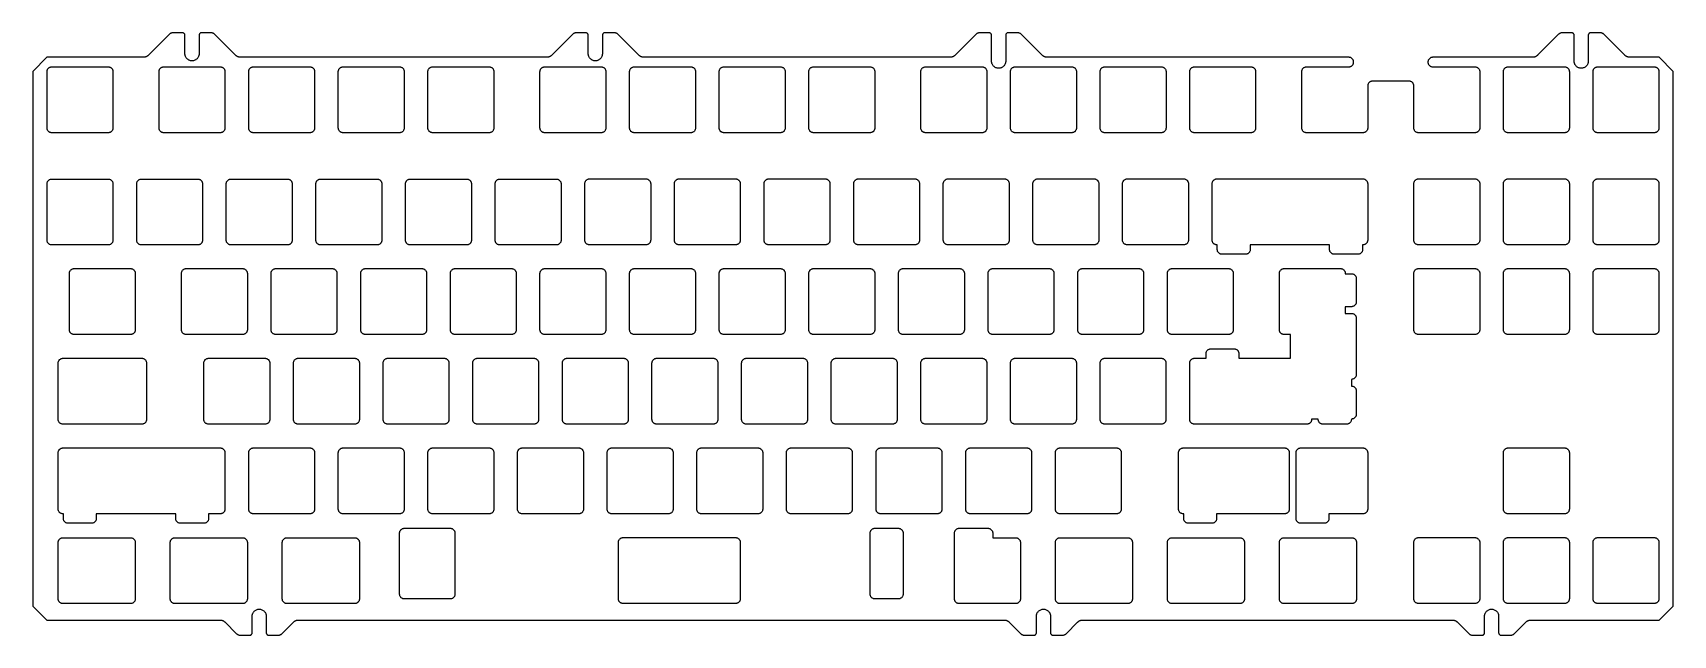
# Model space of a CAD drawing. Header units: millimetres. Extents: x 71 to 420, y 37 to 165.
import ezdxf

# ---------------------------------------------------------------- set-up
doc = ezdxf.new("R2010")
doc.units = ezdxf.units.MM

msp = doc.modelspace()

# ---------------------------------------------------------------- linework, layer by layer
at = {"color": 7, "linetype": 'Continuous', "lineweight": 25}
for p, q in [((100.28, 164.59), (95.81, 160.12)), ((103.07, 164.89), (100.98, 164.89)), ((103.57, 160.44), (103.57, 164.39)), ((106.57, 164.39), (106.57, 160.44)), ((109.16, 164.89), (107.07, 164.89)), ((114.33, 160.12), (109.86, 164.59)), ((186, 164.59), (181.53, 160.12)), ((188.79, 164.89), (186.71, 164.89)), ((189.29, 160.44), (189.29, 164.39)), ((192.29, 164.39), (192.29, 160.44)), ((194.88, 164.89), (192.79, 164.89)), ((200.06, 160.12), (195.59, 164.59)), ((271.73, 164.59), (267.26, 160.12)), ((274.52, 164.89), (272.43, 164.89)), ((275.02, 158.86), (275.02, 164.39)), ((278.02, 164.39), (278.02, 158.86)), ((280.61, 164.89), (278.52, 164.89)), ((285.78, 160.12), (281.31, 164.59)), ((395.55, 164.59), (391.08, 160.12)), ((398.34, 164.89), (396.26, 164.89)), ((398.84, 158.86), (398.84, 164.39)), ((401.84, 164.39), (401.84, 158.86)), ((404.43, 164.89), (402.34, 164.89)), ((409.61, 160.12), (405.14, 164.59)), ((74.23, 159.69), (71.23, 156.69)), ((94.75, 159.69), (74.23, 159.69)), ((75.26, 157.66), (87.26, 157.66)), ((99.07, 157.66), (111.07, 157.66)), ((180.47, 159.69), (115.39, 159.69)), ((118.12, 157.66), (130.12, 157.66)), ((137.17, 157.66), (149.17, 157.66)), ((156.22, 157.66), (168.22, 157.66)), ((180.03, 157.66), (192.03, 157.66)), ((199.08, 157.66), (211.08, 157.66)), ((266.2, 159.69), (201.12, 159.69)), ((218.13, 157.66), (230.13, 157.66)), ((237.18, 157.66), (249.18, 157.66)), ((261, 157.66), (273, 157.66)), ((280.05, 157.66), (292.05, 157.66)), ((350.96, 159.69), (286.84, 159.69)), ((299.1, 157.66), (311.1, 157.66)), ((318.15, 157.66), (330.15, 157.66)), ((341.96, 157.66), (350.96, 157.66)), ((351.96, 158.66), (351.96, 158.69)), ((367.77, 158.69), (367.77, 158.66)), ((390.02, 159.69), (368.77, 159.69)), ((368.77, 157.66), (377.77, 157.66)), ((384.82, 157.66), (396.82, 157.66)), ((403.87, 157.66), (415.87, 157.66)), ((416.89, 159.69), (410.67, 159.69)), ((419.89, 156.69), (416.89, 159.69)), ((71.23, 156.69), (71.23, 43.12)), ((74.26, 144.66), (74.26, 156.66)), ((88.26, 156.66), (88.26, 144.66)), ((98.07, 144.66), (98.07, 156.66)), ((112.07, 156.66), (112.07, 144.66)), ((117.12, 144.66), (117.12, 156.66)), ((131.12, 156.66), (131.12, 144.66)), ((136.17, 144.66), (136.17, 156.66)), ((150.17, 156.66), (150.17, 144.66)), ((155.22, 144.66), (155.22, 156.66)), ((169.22, 156.66), (169.22, 144.66)), ((179.03, 144.66), (179.03, 156.66)), ((193.03, 156.66), (193.03, 144.66)), ((198.08, 144.66), (198.08, 156.66)), ((212.08, 156.66), (212.08, 144.66)), ((217.13, 144.66), (217.13, 156.66)), ((231.13, 156.66), (231.13, 144.66)), ((236.18, 144.66), (236.18, 156.66)), ((250.18, 156.66), (250.18, 144.66)), ((260, 144.66), (260, 156.66)), ((274, 156.66), (274, 144.66)), ((279.05, 144.66), (279.05, 156.66)), ((293.05, 156.66), (293.05, 144.66)), ((298.1, 144.66), (298.1, 156.66)), ((312.1, 156.66), (312.1, 144.66)), ((317.15, 144.66), (317.15, 156.66)), ((331.15, 156.66), (331.15, 144.66)), ((340.96, 144.66), (340.96, 156.66)), ((354.96, 153.61), (354.96, 144.66)), ((363.77, 154.61), (355.96, 154.61)), ((364.77, 144.66), (364.77, 153.61)), ((378.77, 156.66), (378.77, 144.66)), ((383.82, 144.66), (383.82, 156.66)), ((397.82, 156.66), (397.82, 144.66)), ((402.87, 144.66), (402.87, 156.66)), ((416.87, 156.66), (416.87, 144.66)), ((419.89, 43.12), (419.89, 156.69)), ((87.26, 143.66), (75.26, 143.66)), ((111.07, 143.66), (99.07, 143.66)), ((130.12, 143.66), (118.12, 143.66)), ((149.17, 143.66), (137.17, 143.66)), ((168.22, 143.66), (156.22, 143.66)), ((192.03, 143.66), (180.03, 143.66)), ((211.08, 143.66), (199.08, 143.66)), ((230.13, 143.66), (218.13, 143.66)), ((249.18, 143.66), (237.18, 143.66)), ((273, 143.66), (261, 143.66)), ((292.05, 143.66), (280.05, 143.66)), ((311.1, 143.66), (299.1, 143.66)), ((330.15, 143.66), (318.15, 143.66)), ((353.96, 143.66), (341.96, 143.66)), ((377.77, 143.66), (365.77, 143.66)), ((396.82, 143.66), (384.82, 143.66)), ((415.87, 143.66), (403.87, 143.66)), ((74.26, 120.83), (74.26, 132.83)), ((75.26, 133.83), (87.26, 133.83)), ((88.26, 132.83), (88.26, 120.83)), ((93.31, 120.83), (93.31, 132.83)), ((94.31, 133.83), (106.31, 133.83)), ((107.31, 132.83), (107.31, 120.83)), ((112.36, 120.83), (112.36, 132.83)), ((113.36, 133.83), (125.36, 133.83)), ((126.36, 132.83), (126.36, 120.83)), ((131.41, 120.83), (131.41, 132.83)), ((132.41, 133.83), (144.41, 133.83)), ((145.41, 132.83), (145.41, 120.83)), ((150.46, 120.83), (150.46, 132.83)), ((151.46, 133.83), (163.46, 133.83)), ((164.46, 132.83), (164.46, 120.83)), ((169.51, 120.83), (169.51, 132.83)), ((170.51, 133.83), (182.51, 133.83)), ((183.51, 132.83), (183.51, 120.83)), ((188.56, 120.85), (188.56, 132.85)), ((189.56, 133.85), (201.56, 133.85)), ((202.56, 132.85), (202.56, 120.85)), ((207.61, 120.85), (207.61, 132.85)), ((208.61, 133.85), (220.61, 133.85)), ((221.61, 132.85), (221.61, 120.85)), ((226.66, 120.85), (226.66, 132.85)), ((227.66, 133.85), (239.66, 133.85)), ((240.66, 132.85), (240.66, 120.85)), ((245.71, 120.85), (245.71, 132.85)), ((246.71, 133.85), (258.71, 133.85)), ((259.71, 132.85), (259.71, 120.85)), ((264.76, 120.85), (264.76, 132.85)), ((265.76, 133.85), (277.76, 133.85)), ((278.76, 132.85), (278.76, 120.85)), ((283.81, 120.85), (283.81, 132.85)), ((284.81, 133.85), (296.81, 133.85)), ((297.81, 132.85), (297.81, 120.85)), ((302.86, 120.85), (302.86, 132.85)), ((303.86, 133.85), (315.86, 133.85)), ((316.86, 132.85), (316.86, 120.85)), ((321.91, 120.85), (321.91, 132.85)), ((322.91, 133.85), (353.96, 133.85)), ((354.96, 132.85), (354.96, 120.85)), ((364.77, 120.85), (364.77, 132.85)), ((365.77, 133.85), (377.77, 133.85)), ((378.77, 132.85), (378.77, 120.85)), ((383.82, 120.85), (383.82, 132.85)), ((384.82, 133.85), (396.82, 133.85)), ((397.82, 132.85), (397.82, 120.85)), ((402.87, 120.85), (402.87, 132.85)), ((403.87, 133.85), (415.87, 133.85)), ((416.87, 132.85), (416.87, 120.85)), ((87.26, 119.83), (75.26, 119.83)), ((106.31, 119.83), (94.31, 119.83)), ((125.36, 119.83), (113.36, 119.83)), ((144.41, 119.83), (132.41, 119.83)), ((163.46, 119.83), (151.46, 119.83)), ((182.51, 119.83), (170.51, 119.83)), ((201.56, 119.85), (189.56, 119.85)), ((220.61, 119.85), (208.61, 119.85)), ((239.66, 119.85), (227.66, 119.85)), ((258.71, 119.85), (246.71, 119.85)), ((277.76, 119.85), (265.76, 119.85)), ((296.81, 119.85), (284.81, 119.85)), ((315.86, 119.85), (303.86, 119.85)), ((322.99, 119.85), (322.91, 119.85)), ((322.99, 118.85), (322.99, 119.85)), ((346.87, 119.85), (329.99, 119.85)), ((329.99, 119.84), (329.99, 118.85)), ((346.87, 118.85), (346.87, 119.85)), ((353.87, 119.85), (353.87, 118.85)), ((353.96, 119.85), (353.87, 119.85)), ((377.77, 119.85), (365.77, 119.85)), ((396.82, 119.85), (384.82, 119.85)), ((415.87, 119.85), (403.87, 119.85)), ((328.99, 117.85), (323.99, 117.85)), ((352.87, 117.85), (347.87, 117.85)), ((79.02, 101.8), (79.02, 113.8)), ((80.02, 114.8), (92.02, 114.8)), ((93.02, 113.8), (93.02, 101.8)), ((102.83, 101.8), (102.83, 113.8)), ((103.83, 114.8), (115.83, 114.8)), ((116.83, 113.8), (116.83, 101.8)), ((121.88, 101.8), (121.88, 113.8)), ((122.88, 114.8), (134.88, 114.8)), ((135.88, 113.8), (135.88, 101.8)), ((140.93, 101.8), (140.93, 113.8)), ((141.93, 114.8), (153.93, 114.8)), ((154.93, 113.8), (154.93, 101.8)), ((159.98, 101.8), (159.98, 113.8)), ((160.98, 114.8), (172.98, 114.8)), ((173.98, 113.8), (173.98, 101.8)), ((179.03, 101.8), (179.03, 113.8)), ((180.03, 114.8), (192.03, 114.8)), ((193.03, 113.8), (193.03, 101.8)), ((198.08, 101.8), (198.08, 113.8)), ((199.08, 114.8), (211.08, 114.8)), ((212.08, 113.8), (212.08, 101.8)), ((217.13, 101.8), (217.13, 113.8)), ((218.13, 114.8), (230.13, 114.8)), ((231.13, 113.8), (231.13, 101.8)), ((236.18, 101.8), (236.18, 113.8)), ((237.18, 114.8), (249.18, 114.8)), ((250.18, 113.8), (250.18, 101.8)), ((255.23, 101.8), (255.23, 113.8)), ((256.23, 114.8), (268.23, 114.8)), ((269.23, 113.8), (269.23, 101.8)), ((274.28, 101.8), (274.28, 113.8)), ((275.28, 114.8), (287.28, 114.8)), ((288.28, 113.8), (288.28, 101.8)), ((293.33, 101.8), (293.33, 113.8)), ((294.33, 114.8), (306.33, 114.8)), ((307.33, 113.8), (307.33, 101.8)), ((312.38, 101.8), (312.38, 113.8)), ((313.38, 114.8), (325.38, 114.8)), ((326.38, 113.8), (326.38, 101.8)), ((336.19, 101.8), (336.19, 113.8)), ((337.19, 114.8), (349.19, 114.8)), ((350.19, 113.8), (350.19, 113.71)), ((350.19, 113.71), (351.54, 113.71)), ((352.54, 112.71), (352.54, 107.71)), ((364.77, 101.8), (364.77, 113.8)), ((365.77, 114.8), (377.77, 114.8)), ((378.77, 113.8), (378.77, 101.8)), ((383.82, 101.8), (383.82, 113.8)), ((384.82, 114.8), (396.82, 114.8)), ((397.82, 113.8), (397.82, 101.8)), ((402.87, 101.8), (402.87, 113.8)), ((403.87, 114.8), (415.87, 114.8)), ((416.87, 113.8), (416.87, 101.8)), ((350.19, 106.71), (350.19, 105.27)), ((351.54, 106.71), (350.19, 106.71)), ((350.19, 105.27), (351.54, 105.27)), ((352.54, 104.27), (352.54, 92.27)), ((92.02, 100.8), (80.02, 100.8)), ((115.83, 100.8), (103.83, 100.8)), ((134.88, 100.8), (122.88, 100.8)), ((153.93, 100.8), (141.93, 100.8)), ((172.98, 100.8), (160.98, 100.8)), ((192.03, 100.8), (180.03, 100.8)), ((211.08, 100.8), (199.08, 100.8)), ((230.13, 100.8), (218.13, 100.8)), ((249.18, 100.8), (237.18, 100.8)), ((268.23, 100.8), (256.23, 100.8)), ((287.28, 100.8), (275.28, 100.8)), ((306.33, 100.8), (294.33, 100.8)), ((325.38, 100.8), (313.38, 100.8)), ((321.61, 97.75), (324.11, 97.75)), ((324.11, 97.75), (326.58, 97.75)), ((338.54, 100.8), (337.19, 100.8)), ((338.54, 95.75), (338.54, 100.8)), ((377.77, 100.8), (365.77, 100.8)), ((396.82, 100.8), (384.82, 100.8)), ((415.87, 100.8), (403.87, 100.8)), ((76.64, 82.75), (76.64, 94.75)), ((77.64, 95.75), (94.4, 95.75)), ((95.4, 94.75), (95.4, 82.75)), ((107.59, 82.75), (107.59, 94.75)), ((108.59, 95.75), (120.59, 95.75)), ((121.59, 94.75), (121.59, 82.75)), ((126.64, 82.75), (126.64, 94.75)), ((127.64, 95.75), (139.64, 95.75)), ((140.64, 94.75), (140.64, 82.75)), ((145.69, 82.75), (145.69, 94.75)), ((146.69, 95.75), (158.69, 95.75)), ((159.69, 94.75), (159.69, 82.75)), ((164.74, 82.75), (164.74, 94.75)), ((165.74, 95.75), (177.74, 95.75)), ((178.74, 94.75), (178.74, 82.75)), ((183.79, 82.75), (183.79, 94.75)), ((184.79, 95.75), (196.79, 95.75)), ((197.79, 94.75), (197.79, 82.75)), ((202.84, 82.75), (202.84, 94.75)), ((203.84, 95.75), (215.84, 95.75)), ((216.84, 94.75), (216.84, 82.75)), ((221.89, 82.75), (221.89, 94.75)), ((222.89, 95.75), (234.89, 95.75)), ((235.89, 94.75), (235.89, 82.75)), ((240.94, 82.75), (240.94, 94.75)), ((241.94, 95.75), (253.94, 95.75)), ((254.94, 94.75), (254.94, 82.75)), ((259.99, 82.75), (259.99, 94.75)), ((260.99, 95.75), (272.99, 95.75)), ((273.99, 94.75), (273.99, 82.75)), ((279.04, 82.75), (279.04, 94.75)), ((280.04, 95.75), (292.04, 95.75)), ((293.04, 94.75), (293.04, 82.75)), ((298.09, 82.75), (298.09, 94.75)), ((299.09, 95.75), (311.09, 95.75)), ((312.09, 94.75), (312.09, 82.75)), ((317.14, 82.75), (317.14, 94.75)), ((318.14, 95.75), (320.61, 95.75)), ((320.61, 95.75), (320.61, 96.75)), ((327.58, 96.75), (327.58, 95.75)), ((327.58, 95.75), (338.54, 95.75)), ((351.49, 91.27), (351.49, 89.83)), ((351.54, 91.27), (351.49, 91.27)), ((351.49, 89.83), (351.54, 89.83)), ((352.54, 88.84), (352.54, 83.83)), ((94.4, 81.75), (77.64, 81.75)), ((120.59, 81.75), (108.59, 81.75)), ((139.64, 81.75), (127.64, 81.75)), ((158.69, 81.75), (146.69, 81.75)), ((177.74, 81.75), (165.74, 81.75)), ((196.79, 81.75), (184.79, 81.75)), ((215.84, 81.75), (203.84, 81.75)), ((234.89, 81.75), (222.89, 81.75)), ((253.94, 81.75), (241.94, 81.75)), ((272.99, 81.75), (260.99, 81.75)), ((292.04, 81.75), (280.04, 81.75)), ((311.09, 81.75), (299.09, 81.75)), ((342.05, 81.75), (318.14, 81.75)), ((343.05, 82.83), (343.05, 82.75)), ((344.45, 82.83), (343.05, 82.83)), ((344.45, 82.75), (344.45, 82.83)), ((350.49, 81.75), (345.41, 81.75)), ((351.49, 82.83), (351.49, 82.75)), ((351.54, 82.83), (351.49, 82.83)), ((76.64, 63.7), (76.64, 75.7)), ((77.64, 76.7), (111.07, 76.7)), ((112.07, 75.7), (112.07, 63.7)), ((117.12, 63.7), (117.12, 75.7)), ((118.12, 76.7), (130.12, 76.7)), ((131.12, 75.7), (131.12, 63.7)), ((136.17, 63.7), (136.17, 75.7)), ((137.17, 76.7), (149.17, 76.7)), ((150.17, 75.7), (150.17, 63.7)), ((155.22, 63.7), (155.22, 75.7)), ((156.22, 76.7), (168.22, 76.7)), ((169.22, 75.7), (169.22, 63.7)), ((174.27, 63.7), (174.27, 75.7)), ((175.27, 76.7), (187.27, 76.7)), ((188.27, 75.7), (188.27, 63.7)), ((193.32, 63.7), (193.32, 75.7)), ((194.32, 76.7), (206.32, 76.7)), ((207.32, 75.7), (207.32, 63.7)), ((212.37, 63.7), (212.37, 75.7)), ((213.37, 76.7), (225.37, 76.7)), ((226.37, 75.7), (226.37, 63.7)), ((231.42, 63.7), (231.42, 75.7)), ((232.42, 76.7), (244.42, 76.7)), ((245.42, 75.7), (245.42, 63.7)), ((250.47, 63.7), (250.47, 75.7)), ((251.47, 76.7), (263.47, 76.7)), ((264.47, 75.7), (264.47, 63.7)), ((269.52, 63.7), (269.52, 75.7)), ((270.52, 76.7), (282.52, 76.7)), ((283.52, 75.7), (283.52, 63.7)), ((288.57, 63.7), (288.57, 75.7)), ((289.57, 76.7), (301.57, 76.7)), ((302.57, 75.7), (302.57, 63.7)), ((314.76, 63.7), (314.76, 75.7)), ((315.76, 76.7), (337.29, 76.7)), ((338.29, 75.7), (338.29, 63.7)), ((339.73, 62.7), (339.73, 75.7)), ((340.72, 76.7), (341.95, 76.7)), ((341.96, 76.7), (353.96, 76.7)), ((354.96, 75.7), (354.96, 63.7)), ((383.82, 63.7), (383.82, 75.7)), ((384.82, 76.7), (396.82, 76.7)), ((397.82, 75.7), (397.82, 63.7)), ((77.73, 62.7), (77.64, 62.7)), ((77.73, 61.7), (77.73, 62.7)), ((83.73, 60.7), (78.73, 60.7)), ((101.6, 62.7), (84.73, 62.7)), ((84.73, 62.69), (84.73, 61.7)), ((101.6, 61.7), (101.6, 62.7)), ((107.6, 60.7), (102.6, 60.7)), ((111.07, 62.7), (108.6, 62.7)), ((108.6, 62.7), (108.6, 61.7)), ((130.12, 62.7), (118.12, 62.7)), ((149.17, 62.7), (137.17, 62.7)), ((150.2, 59.63), (159.96, 59.63)), ((168.22, 62.7), (156.22, 62.7)), ((187.27, 62.7), (175.27, 62.7)), ((206.32, 62.7), (194.32, 62.7)), ((225.37, 62.7), (213.37, 62.7)), ((244.42, 62.7), (232.42, 62.7)), ((250.21, 59.63), (255.21, 59.63)), ((263.47, 62.7), (251.47, 62.7)), ((268.14, 59.63), (274.26, 59.63)), ((282.52, 62.7), (270.52, 62.7)), ((301.57, 62.7), (289.57, 62.7)), ((315.85, 62.7), (315.76, 62.7)), ((315.85, 61.7), (315.85, 62.7)), ((321.85, 60.7), (316.85, 60.7)), ((322.85, 62.7), (322.85, 61.7)), ((337.29, 62.7), (322.85, 62.7)), ((339.73, 61.7), (339.73, 62.69)), ((345.73, 60.7), (340.73, 60.7)), ((346.73, 62.7), (346.73, 61.7)), ((353.96, 62.7), (346.73, 62.7)), ((396.82, 62.7), (384.82, 62.7)), ((76.64, 44.63), (76.64, 56.63)), ((77.64, 57.63), (92.02, 57.63)), ((93.02, 56.63), (93.02, 44.63)), ((100.45, 44.63), (100.45, 56.63)), ((101.45, 57.63), (115.83, 57.63)), ((116.83, 56.63), (116.83, 44.63)), ((124.26, 44.63), (124.26, 56.63)), ((125.26, 57.63), (139.64, 57.63)), ((140.64, 56.63), (140.64, 44.63)), ((149.19, 45.63), (149.19, 58.63)), ((160.96, 58.63), (160.96, 45.63)), ((195.7, 44.65), (195.7, 56.65)), ((196.7, 57.65), (206.22, 57.65)), ((206.22, 57.65), (220.61, 57.65)), ((221.61, 56.65), (221.61, 44.65)), ((249.21, 45.63), (249.21, 58.63)), ((256.21, 58.63), (256.21, 45.63)), ((267.14, 44.63), (267.14, 58.63)), ((275.26, 58.63), (275.26, 57.63)), ((275.26, 57.63), (280.14, 57.63)), ((281.14, 56.63), (281.14, 44.63)), ((288.57, 44.63), (288.57, 56.63)), ((289.57, 57.63), (303.95, 57.63)), ((304.95, 56.63), (304.95, 44.63)), ((312.38, 44.63), (312.38, 56.63)), ((313.38, 57.63), (327.76, 57.63)), ((328.76, 56.63), (328.76, 44.63)), ((336.19, 44.63), (336.19, 56.63)), ((337.19, 57.63), (351.58, 57.63)), ((352.58, 56.63), (352.58, 44.63)), ((364.77, 44.65), (364.77, 56.65)), ((365.77, 57.65), (377.77, 57.65)), ((378.77, 56.65), (378.77, 44.65)), ((383.82, 44.65), (383.82, 56.65)), ((384.82, 57.65), (396.82, 57.65)), ((397.82, 56.65), (397.82, 44.65)), ((402.87, 44.65), (402.87, 56.65)), ((403.87, 57.65), (415.87, 57.65)), ((416.87, 56.65), (416.87, 44.65)), ((71.23, 43.12), (74.23, 40.12)), ((92.02, 43.63), (77.64, 43.63)), ((115.83, 43.63), (101.45, 43.63)), ((139.64, 43.63), (125.26, 43.63)), ((159.96, 44.63), (150.19, 44.63)), ((211.08, 43.65), (196.7, 43.65)), ((220.61, 43.65), (211.09, 43.65)), ((255.21, 44.63), (250.21, 44.63)), ((280.14, 43.63), (268.14, 43.63)), ((303.95, 43.63), (289.57, 43.63)), ((327.76, 43.63), (313.38, 43.63)), ((351.58, 43.63), (337.19, 43.63)), ((377.77, 43.65), (365.77, 43.65)), ((396.82, 43.65), (384.82, 43.65)), ((415.87, 43.65), (403.87, 43.65)), ((416.89, 40.12), (419.89, 43.12)), ((74.23, 40.12), (111.04, 40.12)), ((112.1, 39.68), (114.56, 37.22)), ((117.86, 37.42), (117.86, 40.95)), ((120.86, 40.95), (120.86, 37.42)), ((124.15, 37.22), (126.62, 39.68)), ((127.68, 40.12), (277.72, 40.12)), ((278.78, 39.68), (281.25, 37.22)), ((284.54, 37.42), (284.54, 40.95)), ((287.54, 40.95), (287.54, 37.42)), ((290.84, 37.22), (293.31, 39.68)), ((294.37, 40.12), (372.97, 40.12)), ((374.03, 39.68), (376.5, 37.22)), ((379.79, 37.42), (379.79, 40.95)), ((382.79, 40.95), (382.79, 37.42)), ((386.09, 37.22), (388.56, 39.68)), ((389.62, 40.12), (416.89, 40.12)), ((115.27, 36.92), (117.36, 36.92)), ((121.36, 36.92), (123.44, 36.92)), ((281.96, 36.92), (284.04, 36.92)), ((288.04, 36.92), (290.13, 36.92)), ((377.21, 36.92), (379.29, 36.92)), ((383.29, 36.92), (385.38, 36.92))]:
    msp.add_line(p, q, dxfattribs=at)
for points, knots in [([(100.98, 164.89), (100.95, 164.88), (100.89, 164.88), (100.76, 164.86), (100.6, 164.82), (100.45, 164.74), (100.35, 164.66), (100.3, 164.62), (100.28, 164.59)], [0, 0, 0, 0, 0.1250756, 0.2501513, 0.4999998, 0.7498488, 0.8749243, 1, 1, 1, 1]), ([(103.57, 164.39), (103.57, 164.41), (103.57, 164.45), (103.55, 164.52), (103.53, 164.59), (103.49, 164.67), (103.43, 164.74), (103.35, 164.8), (103.26, 164.85), (103.17, 164.88), (103.1, 164.88), (103.07, 164.89)], [0, 0, 0, 0, 0.083631, 0.166537, 0.250168, 0.37514, 0.500112, 0.625084, 0.750056, 0.875028, 1, 1, 1, 1]), ([(107.07, 164.89), (107.05, 164.88), (107, 164.88), (106.94, 164.87), (106.87, 164.85), (106.79, 164.8), (106.71, 164.74), (106.65, 164.67), (106.61, 164.58), (106.58, 164.48), (106.57, 164.42), (106.57, 164.39)], [0, 0, 0, 0, 0.083631, 0.166537, 0.250168, 0.37514, 0.500112, 0.625084, 0.750056, 0.875028, 1, 1, 1, 1]), ([(109.86, 164.59), (109.84, 164.62), (109.79, 164.66), (109.69, 164.74), (109.54, 164.82), (109.38, 164.86), (109.25, 164.88), (109.19, 164.88), (109.16, 164.89)], [0, 0, 0, 0, 0.125076, 0.250152, 0.5, 0.749849, 0.874924, 1, 1, 1, 1]), ([(186.71, 164.89), (186.68, 164.88), (186.61, 164.88), (186.48, 164.86), (186.32, 164.82), (186.18, 164.74), (186.07, 164.66), (186.03, 164.62), (186, 164.59)], [0, 0, 0, 0, 0.125076, 0.250151, 0.5, 0.749849, 0.874924, 1, 1, 1, 1]), ([(189.29, 164.39), (189.29, 164.41), (189.29, 164.45), (189.28, 164.52), (189.25, 164.59), (189.21, 164.67), (189.15, 164.74), (189.07, 164.8), (188.99, 164.85), (188.89, 164.88), (188.83, 164.88), (188.79, 164.89)], [0, 0, 0, 0, 0.083631, 0.166537, 0.250168, 0.37514, 0.500112, 0.625084, 0.750056, 0.875028, 1, 1, 1, 1]), ([(192.79, 164.89), (192.77, 164.88), (192.73, 164.88), (192.67, 164.87), (192.59, 164.85), (192.52, 164.8), (192.44, 164.74), (192.38, 164.67), (192.33, 164.58), (192.3, 164.48), (192.3, 164.42), (192.29, 164.39)], [0, 0, 0, 0, 0.083631, 0.166537, 0.250168, 0.37514, 0.500112, 0.625084, 0.750056, 0.875028, 1, 1, 1, 1]), ([(195.59, 164.59), (195.56, 164.62), (195.52, 164.66), (195.41, 164.74), (195.27, 164.82), (195.11, 164.86), (194.98, 164.88), (194.91, 164.88), (194.88, 164.89)], [0, 0, 0, 0, 0.125076, 0.250152, 0.5, 0.749849, 0.874924, 1, 1, 1, 1]), ([(272.43, 164.89), (272.4, 164.88), (272.34, 164.88), (272.21, 164.86), (272.05, 164.82), (271.9, 164.74), (271.8, 164.66), (271.75, 164.62), (271.73, 164.59)], [0, 0, 0, 0, 0.125076, 0.250151, 0.5, 0.749849, 0.874924, 1, 1, 1, 1]), ([(275.02, 164.39), (275.02, 164.41), (275.02, 164.45), (275, 164.52), (274.98, 164.59), (274.94, 164.67), (274.88, 164.74), (274.8, 164.8), (274.71, 164.85), (274.62, 164.88), (274.55, 164.88), (274.52, 164.89)], [0, 0, 0, 0, 0.083631, 0.166537, 0.250168, 0.37514, 0.500112, 0.625084, 0.750056, 0.875028, 1, 1, 1, 1]), ([(278.52, 164.89), (278.5, 164.88), (278.45, 164.88), (278.39, 164.87), (278.32, 164.85), (278.24, 164.8), (278.16, 164.74), (278.1, 164.67), (278.06, 164.58), (278.03, 164.48), (278.02, 164.42), (278.02, 164.39)], [0, 0, 0, 0, 0.083631, 0.166537, 0.250168, 0.37514, 0.500112, 0.625084, 0.750056, 0.875028, 1, 1, 1, 1]), ([(281.31, 164.59), (281.29, 164.62), (281.24, 164.66), (281.14, 164.74), (280.99, 164.82), (280.83, 164.86), (280.7, 164.88), (280.64, 164.88), (280.61, 164.89)], [0, 0, 0, 0, 0.125076, 0.250152, 0.5, 0.749849, 0.874924, 1, 1, 1, 1]), ([(396.26, 164.89), (396.23, 164.88), (396.16, 164.88), (396.03, 164.86), (395.87, 164.82), (395.73, 164.74), (395.62, 164.66), (395.58, 164.62), (395.55, 164.59)], [0, 0, 0, 0, 0.125076, 0.250151, 0.5, 0.749848, 0.874924, 1, 1, 1, 1]), ([(398.84, 164.39), (398.84, 164.41), (398.84, 164.45), (398.83, 164.52), (398.8, 164.59), (398.76, 164.67), (398.7, 164.74), (398.62, 164.8), (398.54, 164.85), (398.44, 164.88), (398.38, 164.88), (398.34, 164.89)], [0, 0, 0, 0, 0.0836313, 0.1665369, 0.2501683, 0.3751404, 0.5001122, 0.6250842, 0.750056, 0.875028, 1, 1, 1, 1]), ([(402.34, 164.89), (402.32, 164.88), (402.28, 164.88), (402.22, 164.87), (402.14, 164.85), (402.07, 164.8), (401.99, 164.74), (401.93, 164.67), (401.88, 164.58), (401.85, 164.48), (401.85, 164.42), (401.84, 164.39)], [0, 0, 0, 0, 0.083631, 0.166537, 0.250168, 0.37514, 0.500112, 0.625084, 0.750056, 0.875028, 1, 1, 1, 1]), ([(405.14, 164.59), (405.11, 164.62), (405.07, 164.66), (404.96, 164.74), (404.82, 164.82), (404.66, 164.86), (404.53, 164.88), (404.46, 164.88), (404.43, 164.89)], [0, 0, 0, 0, 0.125076, 0.250151, 0.5, 0.749849, 0.874924, 1, 1, 1, 1]), ([(106.57, 160.44), (106.57, 160.4), (106.57, 160.34), (106.56, 160.24), (106.54, 160.13), (106.51, 160), (106.44, 159.81), (106.33, 159.6), (106.14, 159.37), (105.91, 159.18), (105.65, 159.04), (105.36, 158.95), (105.07, 158.93), (104.78, 158.95), (104.49, 159.04), (104.23, 159.18), (104, 159.37), (103.81, 159.6), (103.7, 159.81), (103.63, 160), (103.6, 160.14), (103.57, 160.29), (103.57, 160.39), (103.57, 160.44)], [0, 0, 0, 0, 0.020872, 0.041698, 0.06257, 0.093848, 0.125126, 0.187606, 0.250086, 0.312566, 0.375047, 0.437527, 0.500007, 0.562487, 0.624967, 0.687448, 0.749928, 0.812408, 0.874888, 0.906166, 0.937444, 0.968722, 1, 1, 1, 1]), ([(192.29, 160.44), (192.29, 160.4), (192.29, 160.34), (192.28, 160.24), (192.26, 160.13), (192.23, 160), (192.17, 159.81), (192.05, 159.6), (191.86, 159.37), (191.63, 159.18), (191.37, 159.04), (191.09, 158.95), (190.79, 158.93), (190.5, 158.95), (190.22, 159.04), (189.96, 159.18), (189.73, 159.37), (189.54, 159.6), (189.42, 159.81), (189.36, 160), (189.32, 160.14), (189.3, 160.29), (189.3, 160.39), (189.29, 160.44)], [0, 0, 0, 0, 0.020872, 0.041698, 0.06257, 0.093848, 0.125126, 0.187606, 0.250086, 0.312566, 0.375047, 0.437527, 0.500007, 0.562487, 0.624967, 0.687448, 0.749928, 0.812408, 0.874888, 0.906166, 0.937444, 0.968722, 1, 1, 1, 1]), ([(74.26, 156.66), (74.26, 156.69), (74.26, 156.76), (74.28, 156.89), (74.33, 157.05), (74.42, 157.22), (74.55, 157.37), (74.7, 157.5), (74.87, 157.59), (75.03, 157.64), (75.16, 157.66), (75.22, 157.66), (75.26, 157.66)], [0, 0, 0, 0, 0.062557, 0.125114, 0.250076, 0.375038, 0.5, 0.624962, 0.749924, 0.874886, 0.937443, 1, 1, 1, 1]), ([(87.26, 157.66), (87.29, 157.66), (87.36, 157.66), (87.49, 157.64), (87.64, 157.59), (87.82, 157.5), (87.97, 157.37), (88.09, 157.22), (88.19, 157.05), (88.23, 156.89), (88.25, 156.76), (88.26, 156.69), (88.26, 156.66)], [0, 0, 0, 0, 0.062557, 0.125114, 0.250076, 0.375038, 0.5, 0.624962, 0.749924, 0.874886, 0.937443, 1, 1, 1, 1]), ([(95.81, 160.12), (95.79, 160.1), (95.74, 160.06), (95.66, 159.99), (95.57, 159.93), (95.46, 159.86), (95.32, 159.8), (95.18, 159.75), (95.04, 159.71), (94.9, 159.69), (94.8, 159.69), (94.75, 159.69)], [0, 0, 0, 0, 0.083407, 0.1666349, 0.250042, 0.375035, 0.500028, 0.625021, 0.7500139, 0.875007, 1, 1, 1, 1]), ([(98.07, 156.66), (98.07, 156.69), (98.07, 156.76), (98.09, 156.89), (98.14, 157.05), (98.23, 157.22), (98.36, 157.37), (98.51, 157.5), (98.69, 157.59), (98.84, 157.64), (98.97, 157.66), (99.04, 157.66), (99.07, 157.66)], [0, 0, 0, 0, 0.062557, 0.125114, 0.250076, 0.375038, 0.5, 0.624962, 0.749924, 0.874886, 0.937443, 1, 1, 1, 1]), ([(111.07, 157.66), (111.1, 157.66), (111.17, 157.66), (111.3, 157.64), (111.46, 157.59), (111.63, 157.5), (111.78, 157.37), (111.91, 157.22), (112, 157.05), (112.05, 156.89), (112.07, 156.76), (112.07, 156.69), (112.07, 156.66)], [0, 0, 0, 0, 0.062557, 0.125114, 0.250076, 0.375038, 0.5, 0.624962, 0.749924, 0.874886, 0.937443, 1, 1, 1, 1]), ([(115.39, 159.69), (115.36, 159.69), (115.29, 159.69), (115.2, 159.7), (115.08, 159.72), (114.96, 159.75), (114.82, 159.8), (114.68, 159.86), (114.56, 159.94), (114.44, 160.02), (114.37, 160.09), (114.33, 160.12)], [0, 0, 0, 0, 0.083407, 0.166635, 0.250042, 0.375035, 0.500028, 0.625021, 0.750014, 0.875007, 1, 1, 1, 1]), ([(117.12, 156.66), (117.12, 156.69), (117.12, 156.76), (117.14, 156.89), (117.19, 157.05), (117.28, 157.22), (117.41, 157.37), (117.56, 157.5), (117.74, 157.59), (117.89, 157.64), (118.02, 157.66), (118.09, 157.66), (118.12, 157.66)], [0, 0, 0, 0, 0.062557, 0.125114, 0.250076, 0.375038, 0.5, 0.624962, 0.749924, 0.874886, 0.937443, 1, 1, 1, 1]), ([(130.12, 157.66), (130.15, 157.66), (130.22, 157.66), (130.35, 157.64), (130.51, 157.59), (130.68, 157.5), (130.83, 157.37), (130.96, 157.22), (131.05, 157.05), (131.1, 156.89), (131.12, 156.76), (131.12, 156.69), (131.12, 156.66)], [0, 0, 0, 0, 0.062557, 0.125114, 0.250076, 0.375038, 0.5, 0.624962, 0.749924, 0.874886, 0.937443, 1, 1, 1, 1]), ([(136.17, 156.66), (136.17, 156.69), (136.17, 156.76), (136.19, 156.89), (136.24, 157.05), (136.33, 157.22), (136.46, 157.37), (136.61, 157.5), (136.79, 157.59), (136.94, 157.64), (137.07, 157.66), (137.14, 157.66), (137.17, 157.66)], [0, 0, 0, 0, 0.062557, 0.125114, 0.250076, 0.375038, 0.5, 0.624962, 0.749924, 0.874886, 0.937443, 1, 1, 1, 1]), ([(149.17, 157.66), (149.2, 157.66), (149.27, 157.66), (149.4, 157.64), (149.56, 157.59), (149.73, 157.5), (149.88, 157.37), (150.01, 157.22), (150.1, 157.05), (150.15, 156.89), (150.17, 156.76), (150.17, 156.69), (150.17, 156.66)], [0, 0, 0, 0, 0.062557, 0.125114, 0.250076, 0.375038, 0.5, 0.624962, 0.749924, 0.874886, 0.937443, 1, 1, 1, 1]), ([(155.22, 156.66), (155.22, 156.69), (155.22, 156.76), (155.24, 156.89), (155.29, 157.05), (155.38, 157.22), (155.51, 157.37), (155.66, 157.5), (155.84, 157.59), (155.99, 157.64), (156.12, 157.66), (156.19, 157.66), (156.22, 157.66)], [0, 0, 0, 0, 0.062557, 0.125114, 0.250076, 0.375038, 0.5, 0.624962, 0.749924, 0.874886, 0.937443, 1, 1, 1, 1]), ([(168.22, 157.66), (168.25, 157.66), (168.32, 157.66), (168.45, 157.64), (168.61, 157.59), (168.78, 157.5), (168.93, 157.37), (169.06, 157.22), (169.15, 157.05), (169.2, 156.89), (169.22, 156.76), (169.22, 156.69), (169.22, 156.66)], [0, 0, 0, 0, 0.062557, 0.125114, 0.250076, 0.375038, 0.5, 0.624962, 0.749924, 0.874886, 0.937443, 1, 1, 1, 1]), ([(179.03, 156.66), (179.04, 156.69), (179.04, 156.76), (179.06, 156.89), (179.1, 157.05), (179.2, 157.22), (179.32, 157.37), (179.48, 157.5), (179.65, 157.59), (179.81, 157.64), (179.94, 157.66), (180, 157.66), (180.03, 157.66)], [0, 0, 0, 0, 0.0625568, 0.1251136, 0.2500758, 0.3750379, 0.5, 0.6249622, 0.7499244, 0.8748865, 0.9374433, 1, 1, 1, 1]), ([(181.53, 160.12), (181.51, 160.1), (181.46, 160.06), (181.39, 159.99), (181.29, 159.93), (181.18, 159.86), (181.05, 159.8), (180.91, 159.75), (180.77, 159.71), (180.62, 159.69), (180.52, 159.69), (180.47, 159.69)], [0, 0, 0, 0, 0.083407, 0.166635, 0.250042, 0.375035, 0.500028, 0.625021, 0.750014, 0.875007, 1, 1, 1, 1]), ([(192.03, 157.66), (192.07, 157.66), (192.13, 157.66), (192.26, 157.64), (192.42, 157.59), (192.59, 157.5), (192.75, 157.37), (192.87, 157.22), (192.96, 157.05), (193.01, 156.89), (193.03, 156.76), (193.03, 156.69), (193.03, 156.66)], [0, 0, 0, 0, 0.062557, 0.125114, 0.250076, 0.375038, 0.5, 0.624962, 0.749924, 0.874886, 0.937443, 1, 1, 1, 1]), ([(198.08, 156.66), (198.09, 156.69), (198.09, 156.76), (198.11, 156.89), (198.15, 157.05), (198.25, 157.22), (198.37, 157.37), (198.53, 157.5), (198.7, 157.59), (198.86, 157.64), (198.99, 157.66), (199.05, 157.66), (199.08, 157.66)], [0, 0, 0, 0, 0.062557, 0.125114, 0.250076, 0.375038, 0.5, 0.624962, 0.749924, 0.874886, 0.937443, 1, 1, 1, 1]), ([(201.12, 159.69), (201.08, 159.69), (201.02, 159.69), (200.92, 159.7), (200.81, 159.72), (200.68, 159.75), (200.54, 159.8), (200.41, 159.86), (200.28, 159.94), (200.16, 160.02), (200.09, 160.09), (200.06, 160.12)], [0, 0, 0, 0, 0.083407, 0.166635, 0.250042, 0.375035, 0.500028, 0.625021, 0.750014, 0.875007, 1, 1, 1, 1]), ([(211.08, 157.66), (211.12, 157.66), (211.18, 157.66), (211.31, 157.64), (211.47, 157.59), (211.64, 157.5), (211.8, 157.37), (211.92, 157.22), (212.01, 157.05), (212.06, 156.89), (212.08, 156.76), (212.08, 156.69), (212.08, 156.66)], [0, 0, 0, 0, 0.062557, 0.125114, 0.250076, 0.375038, 0.5, 0.624962, 0.749924, 0.874886, 0.937443, 1, 1, 1, 1]), ([(217.13, 156.66), (217.14, 156.69), (217.14, 156.76), (217.16, 156.89), (217.2, 157.05), (217.3, 157.22), (217.42, 157.37), (217.58, 157.5), (217.75, 157.59), (217.91, 157.64), (218.04, 157.66), (218.1, 157.66), (218.13, 157.66)], [0, 0, 0, 0, 0.0625568, 0.1251136, 0.2500757, 0.3750378, 0.5, 0.6249621, 0.7499242, 0.8748865, 0.9374432, 1, 1, 1, 1]), ([(230.13, 157.66), (230.17, 157.66), (230.23, 157.66), (230.36, 157.64), (230.52, 157.59), (230.69, 157.5), (230.85, 157.37), (230.97, 157.22), (231.06, 157.05), (231.11, 156.89), (231.13, 156.76), (231.13, 156.69), (231.13, 156.66)], [0, 0, 0, 0, 0.062557, 0.125114, 0.250076, 0.375038, 0.5, 0.624962, 0.749924, 0.874886, 0.937443, 1, 1, 1, 1]), ([(236.18, 156.66), (236.19, 156.69), (236.19, 156.76), (236.21, 156.89), (236.25, 157.05), (236.35, 157.22), (236.47, 157.37), (236.63, 157.5), (236.8, 157.59), (236.96, 157.64), (237.09, 157.66), (237.15, 157.66), (237.18, 157.66)], [0, 0, 0, 0, 0.062557, 0.125114, 0.250076, 0.375038, 0.5, 0.624962, 0.749924, 0.874886, 0.937443, 1, 1, 1, 1]), ([(249.18, 157.66), (249.22, 157.66), (249.28, 157.66), (249.41, 157.64), (249.57, 157.59), (249.74, 157.5), (249.9, 157.37), (250.02, 157.22), (250.11, 157.05), (250.16, 156.89), (250.18, 156.76), (250.18, 156.69), (250.18, 156.66)], [0, 0, 0, 0, 0.0625569, 0.1251137, 0.2500758, 0.3750379, 0.5000001, 0.6249621, 0.7499242, 0.8748864, 0.9374432, 1, 1, 1, 1]), ([(260, 156.66), (260, 156.69), (260, 156.76), (260.02, 156.89), (260.07, 157.05), (260.16, 157.22), (260.29, 157.37), (260.44, 157.5), (260.61, 157.59), (260.77, 157.64), (260.9, 157.66), (260.97, 157.66), (261, 157.66)], [0, 0, 0, 0, 0.062557, 0.125114, 0.250076, 0.375038, 0.5, 0.624962, 0.749924, 0.874886, 0.937443, 1, 1, 1, 1]), ([(267.26, 160.12), (267.24, 160.1), (267.19, 160.06), (267.11, 159.99), (267.02, 159.93), (266.91, 159.86), (266.77, 159.8), (266.63, 159.75), (266.49, 159.71), (266.35, 159.69), (266.25, 159.69), (266.2, 159.69)], [0, 0, 0, 0, 0.083407, 0.166635, 0.250042, 0.375035, 0.500028, 0.625021, 0.750014, 0.875007, 1, 1, 1, 1]), ([(273, 157.66), (273.03, 157.66), (273.1, 157.66), (273.23, 157.64), (273.38, 157.59), (273.56, 157.5), (273.71, 157.37), (273.83, 157.22), (273.93, 157.05), (273.98, 156.89), (273.99, 156.76), (274, 156.69), (274, 156.66)], [0, 0, 0, 0, 0.062557, 0.125114, 0.250076, 0.375038, 0.5, 0.624962, 0.749924, 0.874886, 0.937443, 1, 1, 1, 1]), ([(278.02, 158.86), (278.02, 158.83), (278.02, 158.76), (278.01, 158.66), (277.99, 158.55), (277.96, 158.42), (277.89, 158.24), (277.78, 158.02), (277.59, 157.79), (277.36, 157.61), (277.1, 157.47), (276.81, 157.38), (276.52, 157.35), (276.23, 157.38), (275.94, 157.47), (275.68, 157.61), (275.45, 157.79), (275.26, 158.02), (275.15, 158.24), (275.08, 158.42), (275.05, 158.57), (275.02, 158.71), (275.02, 158.81), (275.02, 158.86)], [0, 0, 0, 0, 0.020872, 0.041698, 0.06257, 0.093848, 0.125126, 0.187606, 0.250086, 0.312566, 0.375047, 0.437527, 0.500007, 0.562487, 0.624967, 0.687448, 0.749928, 0.812408, 0.874888, 0.906166, 0.937444, 0.968722, 1, 1, 1, 1]), ([(279.05, 156.66), (279.05, 156.69), (279.05, 156.76), (279.07, 156.89), (279.12, 157.05), (279.21, 157.22), (279.34, 157.37), (279.49, 157.5), (279.66, 157.59), (279.82, 157.64), (279.95, 157.66), (280.02, 157.66), (280.05, 157.66)], [0, 0, 0, 0, 0.062557, 0.125114, 0.250076, 0.375038, 0.5, 0.624962, 0.749924, 0.874886, 0.937443, 1, 1, 1, 1]), ([(286.84, 159.69), (286.81, 159.69), (286.74, 159.69), (286.65, 159.7), (286.53, 159.72), (286.41, 159.75), (286.27, 159.8), (286.13, 159.86), (286.01, 159.94), (285.89, 160.02), (285.82, 160.09), (285.78, 160.12)], [0, 0, 0, 0, 0.083407, 0.166635, 0.250042, 0.375035, 0.500028, 0.625021, 0.750014, 0.875007, 1, 1, 1, 1]), ([(292.05, 157.66), (292.08, 157.66), (292.15, 157.66), (292.28, 157.64), (292.43, 157.59), (292.61, 157.5), (292.76, 157.37), (292.88, 157.22), (292.98, 157.05), (293.03, 156.89), (293.04, 156.76), (293.05, 156.69), (293.05, 156.66)], [0, 0, 0, 0, 0.062557, 0.125114, 0.250076, 0.375038, 0.5, 0.624962, 0.749924, 0.874886, 0.937443, 1, 1, 1, 1]), ([(298.1, 156.66), (298.1, 156.69), (298.1, 156.76), (298.12, 156.89), (298.17, 157.05), (298.26, 157.22), (298.39, 157.37), (298.54, 157.5), (298.71, 157.59), (298.87, 157.64), (299, 157.66), (299.07, 157.66), (299.1, 157.66)], [0, 0, 0, 0, 0.062557, 0.125114, 0.250076, 0.375038, 0.5, 0.624962, 0.749924, 0.874886, 0.937443, 1, 1, 1, 1]), ([(311.1, 157.66), (311.13, 157.66), (311.2, 157.66), (311.33, 157.64), (311.48, 157.59), (311.66, 157.5), (311.81, 157.37), (311.93, 157.22), (312.03, 157.05), (312.08, 156.89), (312.09, 156.76), (312.1, 156.69), (312.1, 156.66)], [0, 0, 0, 0, 0.062557, 0.125114, 0.250076, 0.375038, 0.5, 0.624962, 0.749924, 0.874886, 0.937443, 1, 1, 1, 1]), ([(317.15, 156.66), (317.15, 156.69), (317.15, 156.76), (317.17, 156.89), (317.22, 157.05), (317.31, 157.22), (317.44, 157.37), (317.59, 157.5), (317.76, 157.59), (317.92, 157.64), (318.05, 157.66), (318.12, 157.66), (318.15, 157.66)], [0, 0, 0, 0, 0.062557, 0.125114, 0.250076, 0.375038, 0.5, 0.624962, 0.749924, 0.874886, 0.937443, 1, 1, 1, 1]), ([(330.15, 157.66), (330.18, 157.66), (330.25, 157.66), (330.38, 157.64), (330.53, 157.59), (330.71, 157.5), (330.86, 157.37), (330.98, 157.22), (331.08, 157.05), (331.13, 156.89), (331.15, 156.76), (331.15, 156.69), (331.15, 156.66)], [0, 0, 0, 0, 0.062557, 0.125114, 0.250076, 0.375038, 0.5, 0.624962, 0.749924, 0.874886, 0.937443, 1, 1, 1, 1]), ([(340.96, 156.66), (340.96, 156.69), (340.96, 156.76), (340.98, 156.89), (341.03, 157.05), (341.12, 157.22), (341.25, 157.37), (341.4, 157.5), (341.58, 157.59), (341.73, 157.64), (341.86, 157.66), (341.93, 157.66), (341.96, 157.66)], [0, 0, 0, 0, 0.062557, 0.125114, 0.250076, 0.375038, 0.5, 0.624962, 0.749924, 0.874886, 0.937443, 1, 1, 1, 1]), ([(351.96, 158.69), (351.96, 158.72), (351.96, 158.78), (351.94, 158.91), (351.89, 159.07), (351.8, 159.24), (351.67, 159.4), (351.52, 159.52), (351.35, 159.62), (351.19, 159.66), (351.06, 159.68), (350.99, 159.68), (350.96, 159.69)], [0, 0, 0, 0, 0.062557, 0.125114, 0.250076, 0.375038, 0.5, 0.624962, 0.749924, 0.874886, 0.937443, 1, 1, 1, 1]), ([(350.96, 157.66), (350.99, 157.66), (351.06, 157.66), (351.19, 157.68), (351.35, 157.73), (351.52, 157.82), (351.67, 157.95), (351.8, 158.1), (351.89, 158.28), (351.94, 158.43), (351.96, 158.56), (351.96, 158.63), (351.96, 158.66)], [0, 0, 0, 0, 0.062557, 0.125114, 0.250076, 0.375038, 0.5, 0.624962, 0.749924, 0.874886, 0.937443, 1, 1, 1, 1]), ([(368.77, 159.69), (368.74, 159.68), (368.67, 159.68), (368.54, 159.66), (368.38, 159.62), (368.21, 159.52), (368.06, 159.4), (367.93, 159.24), (367.84, 159.07), (367.79, 158.91), (367.77, 158.78), (367.77, 158.72), (367.77, 158.69)], [0, 0, 0, 0, 0.0625569, 0.1251137, 0.2500758, 0.3750379, 0.5000001, 0.6249621, 0.7499242, 0.8748864, 0.9374432, 1, 1, 1, 1]), ([(367.77, 158.66), (367.77, 158.63), (367.77, 158.56), (367.79, 158.43), (367.84, 158.28), (367.93, 158.1), (368.06, 157.95), (368.21, 157.82), (368.38, 157.73), (368.54, 157.68), (368.67, 157.66), (368.74, 157.66), (368.77, 157.66)], [0, 0, 0, 0, 0.062557, 0.125114, 0.250076, 0.375038, 0.5, 0.624962, 0.749924, 0.874886, 0.937443, 1, 1, 1, 1]), ([(377.77, 157.66), (377.8, 157.66), (377.87, 157.66), (378, 157.64), (378.16, 157.59), (378.33, 157.5), (378.48, 157.37), (378.61, 157.22), (378.7, 157.05), (378.75, 156.89), (378.77, 156.76), (378.77, 156.69), (378.77, 156.66)], [0, 0, 0, 0, 0.062557, 0.125114, 0.250076, 0.375038, 0.5, 0.624962, 0.749924, 0.874886, 0.937443, 1, 1, 1, 1]), ([(383.82, 156.66), (383.82, 156.69), (383.82, 156.76), (383.84, 156.89), (383.89, 157.05), (383.98, 157.22), (384.11, 157.37), (384.26, 157.5), (384.43, 157.59), (384.59, 157.64), (384.72, 157.66), (384.79, 157.66), (384.82, 157.66)], [0, 0, 0, 0, 0.062557, 0.125114, 0.250076, 0.375038, 0.5, 0.624962, 0.749924, 0.874886, 0.937443, 1, 1, 1, 1]), ([(391.08, 160.12), (391.06, 160.1), (391.01, 160.06), (390.94, 159.99), (390.84, 159.93), (390.73, 159.86), (390.6, 159.8), (390.46, 159.75), (390.32, 159.71), (390.17, 159.69), (390.07, 159.69), (390.02, 159.69)], [0, 0, 0, 0, 0.083407, 0.166635, 0.250042, 0.375035, 0.500028, 0.625021, 0.750014, 0.875007, 1, 1, 1, 1]), ([(396.82, 157.66), (396.85, 157.66), (396.92, 157.66), (397.05, 157.64), (397.21, 157.59), (397.38, 157.5), (397.53, 157.37), (397.66, 157.22), (397.75, 157.05), (397.8, 156.89), (397.82, 156.76), (397.82, 156.69), (397.82, 156.66)], [0, 0, 0, 0, 0.062557, 0.125114, 0.250076, 0.375038, 0.5, 0.624962, 0.749924, 0.874886, 0.937443, 1, 1, 1, 1]), ([(401.84, 158.86), (401.84, 158.83), (401.84, 158.76), (401.83, 158.66), (401.81, 158.55), (401.78, 158.42), (401.72, 158.24), (401.6, 158.02), (401.41, 157.79), (401.18, 157.61), (400.92, 157.47), (400.64, 157.38), (400.34, 157.35), (400.05, 157.38), (399.77, 157.47), (399.51, 157.61), (399.28, 157.79), (399.09, 158.02), (398.97, 158.24), (398.91, 158.42), (398.87, 158.57), (398.85, 158.71), (398.85, 158.81), (398.84, 158.86)], [0, 0, 0, 0, 0.020872, 0.041698, 0.06257, 0.093848, 0.125126, 0.187606, 0.250086, 0.312566, 0.375047, 0.437527, 0.500007, 0.562487, 0.624967, 0.687448, 0.749928, 0.812408, 0.874888, 0.906166, 0.937444, 0.968722, 1, 1, 1, 1]), ([(402.87, 156.66), (402.87, 156.69), (402.87, 156.76), (402.89, 156.89), (402.94, 157.05), (403.03, 157.22), (403.16, 157.37), (403.31, 157.5), (403.48, 157.59), (403.64, 157.64), (403.77, 157.66), (403.84, 157.66), (403.87, 157.66)], [0, 0, 0, 0, 0.0625568, 0.1251136, 0.2500757, 0.3750379, 0.5000001, 0.6249621, 0.7499242, 0.8748865, 0.9374432, 1, 1, 1, 1]), ([(410.67, 159.69), (410.63, 159.69), (410.57, 159.69), (410.47, 159.7), (410.36, 159.72), (410.23, 159.75), (410.09, 159.8), (409.96, 159.86), (409.83, 159.94), (409.71, 160.02), (409.64, 160.09), (409.61, 160.12)], [0, 0, 0, 0, 0.083407, 0.166635, 0.250042, 0.375035, 0.500028, 0.625021, 0.750014, 0.875007, 1, 1, 1, 1]), ([(415.87, 157.66), (415.9, 157.66), (415.97, 157.66), (416.1, 157.64), (416.26, 157.59), (416.43, 157.5), (416.58, 157.37), (416.71, 157.22), (416.8, 157.05), (416.85, 156.89), (416.87, 156.76), (416.87, 156.69), (416.87, 156.66)], [0, 0, 0, 0, 0.062557, 0.125114, 0.250076, 0.375038, 0.5, 0.624962, 0.749924, 0.874886, 0.937443, 1, 1, 1, 1]), ([(355.96, 154.61), (355.93, 154.61), (355.86, 154.61), (355.73, 154.59), (355.58, 154.54), (355.4, 154.45), (355.25, 154.32), (355.12, 154.17), (355.03, 154), (354.98, 153.84), (354.96, 153.71), (354.96, 153.64), (354.96, 153.61)], [0, 0, 0, 0, 0.062557, 0.125114, 0.250076, 0.375038, 0.5, 0.624962, 0.749924, 0.874886, 0.937443, 1, 1, 1, 1]), ([(364.77, 153.61), (364.77, 153.64), (364.77, 153.71), (364.75, 153.84), (364.7, 154), (364.61, 154.17), (364.48, 154.32), (364.33, 154.45), (364.16, 154.54), (364, 154.59), (363.87, 154.61), (363.8, 154.61), (363.77, 154.61)], [0, 0, 0, 0, 0.062557, 0.125114, 0.250076, 0.375038, 0.5, 0.624962, 0.749924, 0.874886, 0.937443, 1, 1, 1, 1]), ([(75.26, 143.66), (75.22, 143.66), (75.16, 143.66), (75.03, 143.68), (74.87, 143.73), (74.7, 143.82), (74.55, 143.95), (74.42, 144.1), (74.33, 144.28), (74.28, 144.43), (74.26, 144.56), (74.26, 144.63), (74.26, 144.66)], [0, 0, 0, 0, 0.0625567, 0.1251135, 0.2500758, 0.3750379, 0.5, 0.6249622, 0.7499243, 0.8748864, 0.9374432, 1, 1, 1, 1]), ([(88.26, 144.66), (88.26, 144.63), (88.25, 144.56), (88.23, 144.43), (88.19, 144.28), (88.09, 144.1), (87.97, 143.95), (87.82, 143.82), (87.64, 143.73), (87.49, 143.68), (87.36, 143.66), (87.29, 143.66), (87.26, 143.66)], [0, 0, 0, 0, 0.062557, 0.125114, 0.250076, 0.375038, 0.5, 0.624962, 0.749924, 0.874886, 0.937443, 1, 1, 1, 1]), ([(99.07, 143.66), (99.04, 143.66), (98.97, 143.66), (98.84, 143.68), (98.69, 143.73), (98.51, 143.82), (98.36, 143.95), (98.23, 144.1), (98.14, 144.28), (98.09, 144.43), (98.07, 144.56), (98.07, 144.63), (98.07, 144.66)], [0, 0, 0, 0, 0.0625568, 0.1251135, 0.2500758, 0.3750379, 0.5, 0.6249622, 0.7499243, 0.8748864, 0.9374432, 1, 1, 1, 1]), ([(112.07, 144.66), (112.07, 144.63), (112.07, 144.56), (112.05, 144.43), (112, 144.28), (111.91, 144.1), (111.78, 143.95), (111.63, 143.82), (111.46, 143.73), (111.3, 143.68), (111.17, 143.66), (111.1, 143.66), (111.07, 143.66)], [0, 0, 0, 0, 0.062557, 0.125114, 0.250076, 0.375038, 0.5, 0.624962, 0.749924, 0.874886, 0.937443, 1, 1, 1, 1]), ([(118.12, 143.66), (118.09, 143.66), (118.02, 143.66), (117.89, 143.68), (117.74, 143.73), (117.56, 143.82), (117.41, 143.95), (117.28, 144.1), (117.19, 144.28), (117.14, 144.43), (117.12, 144.56), (117.12, 144.63), (117.12, 144.66)], [0, 0, 0, 0, 0.062557, 0.125114, 0.250076, 0.375038, 0.5, 0.624962, 0.749924, 0.874886, 0.937443, 1, 1, 1, 1]), ([(131.12, 144.66), (131.12, 144.63), (131.12, 144.56), (131.1, 144.43), (131.05, 144.28), (130.96, 144.1), (130.83, 143.95), (130.68, 143.82), (130.51, 143.73), (130.35, 143.68), (130.22, 143.66), (130.15, 143.66), (130.12, 143.66)], [0, 0, 0, 0, 0.062557, 0.125114, 0.250076, 0.375038, 0.5, 0.624962, 0.749924, 0.874886, 0.937443, 1, 1, 1, 1]), ([(137.17, 143.66), (137.14, 143.66), (137.07, 143.66), (136.94, 143.68), (136.79, 143.73), (136.61, 143.82), (136.46, 143.95), (136.33, 144.1), (136.24, 144.28), (136.19, 144.43), (136.17, 144.56), (136.17, 144.63), (136.17, 144.66)], [0, 0, 0, 0, 0.062557, 0.125114, 0.250076, 0.375038, 0.5, 0.624962, 0.749924, 0.874886, 0.937443, 1, 1, 1, 1]), ([(150.17, 144.66), (150.17, 144.63), (150.17, 144.56), (150.15, 144.43), (150.1, 144.28), (150.01, 144.1), (149.88, 143.95), (149.73, 143.82), (149.56, 143.73), (149.4, 143.68), (149.27, 143.66), (149.2, 143.66), (149.17, 143.66)], [0, 0, 0, 0, 0.062557, 0.125114, 0.250076, 0.375038, 0.5, 0.624962, 0.749924, 0.874886, 0.937443, 1, 1, 1, 1]), ([(156.22, 143.66), (156.19, 143.66), (156.12, 143.66), (155.99, 143.68), (155.84, 143.73), (155.66, 143.82), (155.51, 143.95), (155.38, 144.1), (155.29, 144.28), (155.24, 144.43), (155.22, 144.56), (155.22, 144.63), (155.22, 144.66)], [0, 0, 0, 0, 0.062557, 0.125114, 0.250076, 0.375038, 0.5, 0.624962, 0.749924, 0.874886, 0.937443, 1, 1, 1, 1]), ([(169.22, 144.66), (169.22, 144.63), (169.22, 144.56), (169.2, 144.43), (169.15, 144.28), (169.06, 144.1), (168.93, 143.95), (168.78, 143.82), (168.61, 143.73), (168.45, 143.68), (168.32, 143.66), (168.25, 143.66), (168.22, 143.66)], [0, 0, 0, 0, 0.062557, 0.125114, 0.250076, 0.375038, 0.5, 0.624962, 0.749924, 0.874886, 0.937443, 1, 1, 1, 1]), ([(180.03, 143.66), (180, 143.66), (179.94, 143.66), (179.81, 143.68), (179.65, 143.73), (179.48, 143.82), (179.32, 143.95), (179.2, 144.1), (179.1, 144.28), (179.06, 144.43), (179.04, 144.56), (179.04, 144.63), (179.03, 144.66)], [0, 0, 0, 0, 0.0625567, 0.1251135, 0.2500756, 0.3750377, 0.5, 0.6249621, 0.7499242, 0.8748864, 0.9374432, 1, 1, 1, 1]), ([(193.03, 144.66), (193.03, 144.63), (193.03, 144.56), (193.01, 144.43), (192.96, 144.28), (192.87, 144.1), (192.75, 143.95), (192.59, 143.82), (192.42, 143.73), (192.26, 143.68), (192.13, 143.66), (192.07, 143.66), (192.03, 143.66)], [0, 0, 0, 0, 0.062557, 0.125114, 0.250076, 0.375038, 0.5, 0.624962, 0.749924, 0.874886, 0.937443, 1, 1, 1, 1]), ([(199.08, 143.66), (199.05, 143.66), (198.99, 143.66), (198.86, 143.68), (198.7, 143.73), (198.53, 143.82), (198.37, 143.95), (198.25, 144.1), (198.15, 144.28), (198.11, 144.43), (198.09, 144.56), (198.09, 144.63), (198.08, 144.66)], [0, 0, 0, 0, 0.062557, 0.125114, 0.250076, 0.375038, 0.5, 0.624962, 0.749924, 0.874886, 0.937443, 1, 1, 1, 1]), ([(212.08, 144.66), (212.08, 144.63), (212.08, 144.56), (212.06, 144.43), (212.01, 144.28), (211.92, 144.1), (211.8, 143.95), (211.64, 143.82), (211.47, 143.73), (211.31, 143.68), (211.18, 143.66), (211.12, 143.66), (211.08, 143.66)], [0, 0, 0, 0, 0.062557, 0.125114, 0.250076, 0.375038, 0.5, 0.624962, 0.749924, 0.874886, 0.937443, 1, 1, 1, 1]), ([(218.13, 143.66), (218.1, 143.66), (218.04, 143.66), (217.91, 143.68), (217.75, 143.73), (217.58, 143.82), (217.42, 143.95), (217.3, 144.1), (217.2, 144.28), (217.16, 144.43), (217.14, 144.56), (217.14, 144.63), (217.13, 144.66)], [0, 0, 0, 0, 0.062557, 0.125114, 0.250076, 0.375038, 0.5, 0.624962, 0.749924, 0.874886, 0.937443, 1, 1, 1, 1]), ([(231.13, 144.66), (231.13, 144.63), (231.13, 144.56), (231.11, 144.43), (231.06, 144.28), (230.97, 144.1), (230.85, 143.95), (230.69, 143.82), (230.52, 143.73), (230.36, 143.68), (230.23, 143.66), (230.17, 143.66), (230.13, 143.66)], [0, 0, 0, 0, 0.0625568, 0.1251136, 0.2500757, 0.3750379, 0.5000001, 0.6249621, 0.7499242, 0.8748865, 0.9374432, 1, 1, 1, 1]), ([(237.18, 143.66), (237.15, 143.66), (237.09, 143.66), (236.96, 143.68), (236.8, 143.73), (236.63, 143.82), (236.47, 143.95), (236.35, 144.1), (236.25, 144.28), (236.21, 144.43), (236.19, 144.56), (236.19, 144.63), (236.18, 144.66)], [0, 0, 0, 0, 0.0625567, 0.1251135, 0.2500756, 0.3750379, 0.5, 0.624962, 0.7499243, 0.8748864, 0.9374432, 1, 1, 1, 1]), ([(250.18, 144.66), (250.18, 144.63), (250.18, 144.56), (250.16, 144.43), (250.11, 144.28), (250.02, 144.1), (249.9, 143.95), (249.74, 143.82), (249.57, 143.73), (249.41, 143.68), (249.28, 143.66), (249.22, 143.66), (249.18, 143.66)], [0, 0, 0, 0, 0.062557, 0.125114, 0.250076, 0.375038, 0.5, 0.624962, 0.749924, 0.874886, 0.937443, 1, 1, 1, 1]), ([(261, 143.66), (260.97, 143.66), (260.9, 143.66), (260.77, 143.68), (260.61, 143.73), (260.44, 143.82), (260.29, 143.95), (260.16, 144.1), (260.07, 144.28), (260.02, 144.43), (260, 144.56), (260, 144.63), (260, 144.66)], [0, 0, 0, 0, 0.0625567, 0.1251135, 0.2500756, 0.3750379, 0.4999999, 0.6249622, 0.7499243, 0.8748864, 0.9374432, 1, 1, 1, 1]), ([(274, 144.66), (274, 144.63), (273.99, 144.56), (273.98, 144.43), (273.93, 144.28), (273.83, 144.1), (273.71, 143.95), (273.56, 143.82), (273.38, 143.73), (273.23, 143.68), (273.1, 143.66), (273.03, 143.66), (273, 143.66)], [0, 0, 0, 0, 0.0625568, 0.1251136, 0.2500757, 0.3750378, 0.4999999, 0.6249621, 0.7499242, 0.8748863, 0.9374431, 1, 1, 1, 1]), ([(280.05, 143.66), (280.02, 143.66), (279.95, 143.66), (279.82, 143.68), (279.66, 143.73), (279.49, 143.82), (279.34, 143.95), (279.21, 144.1), (279.12, 144.28), (279.07, 144.43), (279.05, 144.56), (279.05, 144.63), (279.05, 144.66)], [0, 0, 0, 0, 0.062557, 0.125114, 0.250076, 0.375038, 0.5, 0.624962, 0.749924, 0.874886, 0.937443, 1, 1, 1, 1]), ([(293.05, 144.66), (293.05, 144.63), (293.04, 144.56), (293.03, 144.43), (292.98, 144.28), (292.88, 144.1), (292.76, 143.95), (292.61, 143.82), (292.43, 143.73), (292.28, 143.68), (292.15, 143.66), (292.08, 143.66), (292.05, 143.66)], [0, 0, 0, 0, 0.0625568, 0.1251136, 0.2500758, 0.3750379, 0.5, 0.6249623, 0.7499244, 0.8748865, 0.9374433, 1, 1, 1, 1]), ([(299.1, 143.66), (299.07, 143.66), (299, 143.66), (298.87, 143.68), (298.71, 143.73), (298.54, 143.82), (298.39, 143.95), (298.26, 144.1), (298.17, 144.28), (298.12, 144.43), (298.1, 144.56), (298.1, 144.63), (298.1, 144.66)], [0, 0, 0, 0, 0.062557, 0.125114, 0.250076, 0.375038, 0.5, 0.624962, 0.749924, 0.874886, 0.937443, 1, 1, 1, 1]), ([(312.1, 144.66), (312.1, 144.63), (312.09, 144.56), (312.08, 144.43), (312.03, 144.28), (311.93, 144.1), (311.81, 143.95), (311.66, 143.82), (311.48, 143.73), (311.33, 143.68), (311.2, 143.66), (311.13, 143.66), (311.1, 143.66)], [0, 0, 0, 0, 0.062557, 0.125114, 0.250076, 0.375038, 0.5, 0.624962, 0.749924, 0.874886, 0.937443, 1, 1, 1, 1]), ([(318.15, 143.66), (318.12, 143.66), (318.05, 143.66), (317.92, 143.68), (317.76, 143.73), (317.59, 143.82), (317.44, 143.95), (317.31, 144.1), (317.22, 144.28), (317.17, 144.43), (317.15, 144.56), (317.15, 144.63), (317.15, 144.66)], [0, 0, 0, 0, 0.062557, 0.125114, 0.250076, 0.375038, 0.5, 0.624962, 0.749924, 0.874886, 0.937443, 1, 1, 1, 1]), ([(331.15, 144.66), (331.15, 144.63), (331.15, 144.56), (331.13, 144.43), (331.08, 144.28), (330.98, 144.1), (330.86, 143.95), (330.71, 143.82), (330.53, 143.73), (330.38, 143.68), (330.25, 143.66), (330.18, 143.66), (330.15, 143.66)], [0, 0, 0, 0, 0.062557, 0.125114, 0.250076, 0.375038, 0.5, 0.624962, 0.749924, 0.874886, 0.937443, 1, 1, 1, 1]), ([(341.96, 143.66), (341.93, 143.66), (341.86, 143.66), (341.73, 143.68), (341.58, 143.73), (341.4, 143.82), (341.25, 143.95), (341.12, 144.1), (341.03, 144.28), (340.98, 144.43), (340.96, 144.56), (340.96, 144.63), (340.96, 144.66)], [0, 0, 0, 0, 0.062557, 0.125114, 0.250076, 0.375038, 0.5, 0.624962, 0.749924, 0.874886, 0.937443, 1, 1, 1, 1]), ([(354.96, 144.66), (354.96, 144.63), (354.96, 144.56), (354.94, 144.43), (354.89, 144.28), (354.8, 144.1), (354.67, 143.95), (354.52, 143.82), (354.35, 143.73), (354.19, 143.68), (354.06, 143.66), (353.99, 143.66), (353.96, 143.66)], [0, 0, 0, 0, 0.062557, 0.125114, 0.250076, 0.375038, 0.5, 0.624962, 0.749924, 0.874886, 0.937443, 1, 1, 1, 1]), ([(365.77, 143.66), (365.74, 143.66), (365.67, 143.66), (365.54, 143.68), (365.38, 143.73), (365.21, 143.82), (365.06, 143.95), (364.93, 144.1), (364.84, 144.28), (364.79, 144.43), (364.77, 144.56), (364.77, 144.63), (364.77, 144.66)], [0, 0, 0, 0, 0.062557, 0.125114, 0.250076, 0.375038, 0.5, 0.624962, 0.749924, 0.874886, 0.937443, 1, 1, 1, 1]), ([(378.77, 144.66), (378.77, 144.63), (378.77, 144.56), (378.75, 144.43), (378.7, 144.28), (378.61, 144.1), (378.48, 143.95), (378.33, 143.82), (378.16, 143.73), (378, 143.68), (377.87, 143.66), (377.8, 143.66), (377.77, 143.66)], [0, 0, 0, 0, 0.062557, 0.125114, 0.250076, 0.375038, 0.5, 0.624962, 0.749924, 0.874886, 0.937443, 1, 1, 1, 1]), ([(384.82, 143.66), (384.79, 143.66), (384.72, 143.66), (384.59, 143.68), (384.43, 143.73), (384.26, 143.82), (384.11, 143.95), (383.98, 144.1), (383.89, 144.28), (383.84, 144.43), (383.82, 144.56), (383.82, 144.63), (383.82, 144.66)], [0, 0, 0, 0, 0.062557, 0.125114, 0.250076, 0.375038, 0.5, 0.624962, 0.749924, 0.874886, 0.937443, 1, 1, 1, 1]), ([(397.82, 144.66), (397.82, 144.63), (397.82, 144.56), (397.8, 144.43), (397.75, 144.28), (397.66, 144.1), (397.53, 143.95), (397.38, 143.82), (397.21, 143.73), (397.05, 143.68), (396.92, 143.66), (396.85, 143.66), (396.82, 143.66)], [0, 0, 0, 0, 0.062557, 0.125114, 0.250076, 0.375038, 0.5, 0.624962, 0.749924, 0.874886, 0.937443, 1, 1, 1, 1]), ([(403.87, 143.66), (403.84, 143.66), (403.77, 143.66), (403.64, 143.68), (403.48, 143.73), (403.31, 143.82), (403.16, 143.95), (403.03, 144.1), (402.94, 144.28), (402.89, 144.43), (402.87, 144.56), (402.87, 144.63), (402.87, 144.66)], [0, 0, 0, 0, 0.0625568, 0.1251135, 0.2500758, 0.3750379, 0.4999999, 0.6249621, 0.7499243, 0.8748864, 0.9374432, 1, 1, 1, 1]), ([(416.87, 144.66), (416.87, 144.63), (416.87, 144.56), (416.85, 144.43), (416.8, 144.28), (416.71, 144.1), (416.58, 143.95), (416.43, 143.82), (416.26, 143.73), (416.1, 143.68), (415.97, 143.66), (415.9, 143.66), (415.87, 143.66)], [0, 0, 0, 0, 0.062557, 0.125114, 0.250076, 0.375038, 0.5, 0.624962, 0.749924, 0.874886, 0.937443, 1, 1, 1, 1]), ([(74.26, 132.83), (74.26, 132.86), (74.26, 132.93), (74.28, 133.06), (74.33, 133.21), (74.42, 133.39), (74.55, 133.54), (74.7, 133.67), (74.87, 133.76), (75.03, 133.81), (75.16, 133.83), (75.22, 133.83), (75.26, 133.83)], [0, 0, 0, 0, 0.062557, 0.125114, 0.250076, 0.375038, 0.5, 0.624962, 0.749924, 0.874886, 0.937443, 1, 1, 1, 1]), ([(87.26, 133.83), (87.29, 133.83), (87.36, 133.83), (87.49, 133.81), (87.64, 133.76), (87.82, 133.67), (87.97, 133.54), (88.09, 133.39), (88.19, 133.21), (88.23, 133.06), (88.25, 132.93), (88.26, 132.86), (88.26, 132.83)], [0, 0, 0, 0, 0.062557, 0.125114, 0.250076, 0.375038, 0.5, 0.624962, 0.749924, 0.874887, 0.937443, 1, 1, 1, 1]), ([(93.31, 132.83), (93.31, 132.86), (93.31, 132.93), (93.33, 133.06), (93.38, 133.21), (93.47, 133.39), (93.6, 133.54), (93.75, 133.67), (93.92, 133.76), (94.08, 133.81), (94.21, 133.83), (94.27, 133.83), (94.31, 133.83)], [0, 0, 0, 0, 0.062557, 0.125114, 0.250076, 0.375038, 0.5, 0.624962, 0.749924, 0.874886, 0.937443, 1, 1, 1, 1]), ([(106.31, 133.83), (106.34, 133.83), (106.41, 133.83), (106.54, 133.81), (106.69, 133.76), (106.87, 133.67), (107.02, 133.54), (107.14, 133.39), (107.24, 133.21), (107.28, 133.06), (107.3, 132.93), (107.31, 132.86), (107.31, 132.83)], [0, 0, 0, 0, 0.062557, 0.125114, 0.250076, 0.375038, 0.5, 0.624962, 0.749924, 0.874886, 0.937443, 1, 1, 1, 1]), ([(112.36, 132.83), (112.36, 132.86), (112.36, 132.93), (112.38, 133.06), (112.43, 133.21), (112.52, 133.39), (112.65, 133.54), (112.8, 133.67), (112.97, 133.76), (113.13, 133.81), (113.26, 133.83), (113.32, 133.83), (113.36, 133.83)], [0, 0, 0, 0, 0.062557, 0.125114, 0.250076, 0.375038, 0.5, 0.624962, 0.749924, 0.874886, 0.937443, 1, 1, 1, 1]), ([(125.36, 133.83), (125.39, 133.83), (125.46, 133.83), (125.59, 133.81), (125.74, 133.76), (125.92, 133.67), (126.07, 133.54), (126.19, 133.39), (126.29, 133.21), (126.33, 133.06), (126.35, 132.93), (126.36, 132.86), (126.36, 132.83)], [0, 0, 0, 0, 0.062557, 0.125114, 0.250076, 0.375038, 0.5, 0.624962, 0.749924, 0.874886, 0.937443, 1, 1, 1, 1]), ([(131.41, 132.83), (131.41, 132.86), (131.41, 132.93), (131.43, 133.06), (131.48, 133.21), (131.57, 133.39), (131.7, 133.54), (131.85, 133.67), (132.02, 133.76), (132.18, 133.81), (132.31, 133.83), (132.37, 133.83), (132.41, 133.83)], [0, 0, 0, 0, 0.062557, 0.125113, 0.250076, 0.375038, 0.5, 0.624962, 0.749924, 0.874886, 0.937443, 1, 1, 1, 1]), ([(144.41, 133.83), (144.44, 133.83), (144.51, 133.83), (144.64, 133.81), (144.79, 133.76), (144.97, 133.67), (145.12, 133.54), (145.24, 133.39), (145.34, 133.21), (145.38, 133.06), (145.4, 132.93), (145.41, 132.86), (145.41, 132.83)], [0, 0, 0, 0, 0.062557, 0.125114, 0.250076, 0.375038, 0.5, 0.624962, 0.749924, 0.874886, 0.937443, 1, 1, 1, 1]), ([(150.46, 132.83), (150.46, 132.86), (150.46, 132.93), (150.48, 133.06), (150.53, 133.21), (150.62, 133.39), (150.75, 133.54), (150.9, 133.67), (151.07, 133.76), (151.23, 133.81), (151.36, 133.83), (151.42, 133.83), (151.46, 133.83)], [0, 0, 0, 0, 0.062557, 0.125114, 0.250076, 0.375038, 0.5, 0.624962, 0.749924, 0.874886, 0.937443, 1, 1, 1, 1]), ([(163.46, 133.83), (163.49, 133.83), (163.56, 133.83), (163.69, 133.81), (163.84, 133.76), (164.02, 133.67), (164.17, 133.54), (164.29, 133.39), (164.39, 133.21), (164.43, 133.06), (164.45, 132.93), (164.46, 132.86), (164.46, 132.83)], [0, 0, 0, 0, 0.062557, 0.125114, 0.250076, 0.375038, 0.5, 0.624962, 0.749924, 0.874886, 0.937443, 1, 1, 1, 1]), ([(169.51, 132.83), (169.51, 132.86), (169.51, 132.93), (169.53, 133.06), (169.58, 133.21), (169.67, 133.39), (169.8, 133.54), (169.95, 133.67), (170.12, 133.76), (170.28, 133.81), (170.41, 133.83), (170.47, 133.83), (170.51, 133.83)], [0, 0, 0, 0, 0.0625567, 0.1251135, 0.2500757, 0.3750378, 0.5, 0.6249621, 0.7499244, 0.8748865, 0.9374433, 1, 1, 1, 1]), ([(182.51, 133.83), (182.54, 133.83), (182.61, 133.83), (182.74, 133.81), (182.89, 133.76), (183.07, 133.67), (183.22, 133.54), (183.34, 133.39), (183.44, 133.21), (183.48, 133.06), (183.5, 132.93), (183.51, 132.86), (183.51, 132.83)], [0, 0, 0, 0, 0.062557, 0.125114, 0.250076, 0.375038, 0.5, 0.624962, 0.749924, 0.874887, 0.937443, 1, 1, 1, 1]), ([(188.56, 132.85), (188.56, 132.88), (188.56, 132.95), (188.58, 133.08), (188.63, 133.23), (188.72, 133.41), (188.85, 133.56), (189, 133.68), (189.17, 133.78), (189.33, 133.83), (189.46, 133.85), (189.52, 133.85), (189.56, 133.85)], [0, 0, 0, 0, 0.062557, 0.125114, 0.250076, 0.375038, 0.5, 0.624962, 0.749924, 0.874886, 0.937443, 1, 1, 1, 1]), ([(201.56, 133.85), (201.59, 133.85), (201.66, 133.85), (201.79, 133.83), (201.94, 133.78), (202.12, 133.68), (202.27, 133.56), (202.39, 133.41), (202.49, 133.23), (202.53, 133.08), (202.55, 132.95), (202.56, 132.88), (202.56, 132.85)], [0, 0, 0, 0, 0.062557, 0.125114, 0.250076, 0.375038, 0.5, 0.624962, 0.749924, 0.874886, 0.937443, 1, 1, 1, 1]), ([(207.61, 132.85), (207.61, 132.88), (207.61, 132.95), (207.63, 133.08), (207.68, 133.23), (207.77, 133.41), (207.9, 133.56), (208.05, 133.68), (208.22, 133.78), (208.38, 133.83), (208.51, 133.85), (208.57, 133.85), (208.61, 133.85)], [0, 0, 0, 0, 0.062557, 0.125114, 0.250076, 0.375038, 0.5, 0.624962, 0.749924, 0.874886, 0.937443, 1, 1, 1, 1]), ([(220.61, 133.85), (220.64, 133.85), (220.71, 133.85), (220.84, 133.83), (220.99, 133.78), (221.17, 133.68), (221.32, 133.56), (221.44, 133.41), (221.54, 133.23), (221.58, 133.08), (221.6, 132.95), (221.61, 132.88), (221.61, 132.85)], [0, 0, 0, 0, 0.062557, 0.125114, 0.250076, 0.375038, 0.5, 0.624962, 0.749924, 0.874886, 0.937443, 1, 1, 1, 1]), ([(226.66, 132.85), (226.66, 132.88), (226.66, 132.95), (226.68, 133.08), (226.73, 133.23), (226.82, 133.41), (226.95, 133.56), (227.1, 133.68), (227.27, 133.78), (227.43, 133.83), (227.56, 133.85), (227.62, 133.85), (227.66, 133.85)], [0, 0, 0, 0, 0.062557, 0.125114, 0.250076, 0.375038, 0.5, 0.624962, 0.749924, 0.874886, 0.937443, 1, 1, 1, 1]), ([(239.66, 133.85), (239.69, 133.85), (239.76, 133.85), (239.89, 133.83), (240.04, 133.78), (240.22, 133.68), (240.37, 133.56), (240.49, 133.41), (240.59, 133.23), (240.63, 133.08), (240.65, 132.95), (240.66, 132.88), (240.66, 132.85)], [0, 0, 0, 0, 0.062557, 0.125114, 0.250076, 0.375038, 0.5, 0.624962, 0.749924, 0.874886, 0.937443, 1, 1, 1, 1]), ([(245.71, 132.85), (245.71, 132.88), (245.71, 132.95), (245.73, 133.08), (245.78, 133.23), (245.87, 133.41), (246, 133.56), (246.15, 133.68), (246.32, 133.78), (246.48, 133.83), (246.61, 133.85), (246.67, 133.85), (246.71, 133.85)], [0, 0, 0, 0, 0.062557, 0.125114, 0.250076, 0.375038, 0.5, 0.624962, 0.749924, 0.874886, 0.937443, 1, 1, 1, 1]), ([(258.71, 133.85), (258.74, 133.85), (258.81, 133.85), (258.94, 133.83), (259.09, 133.78), (259.27, 133.68), (259.42, 133.56), (259.54, 133.41), (259.64, 133.23), (259.68, 133.08), (259.7, 132.95), (259.71, 132.88), (259.71, 132.85)], [0, 0, 0, 0, 0.062557, 0.125114, 0.250076, 0.375038, 0.5, 0.624962, 0.749924, 0.874886, 0.937443, 1, 1, 1, 1]), ([(264.76, 132.85), (264.76, 132.88), (264.76, 132.95), (264.78, 133.08), (264.83, 133.23), (264.92, 133.41), (265.05, 133.56), (265.2, 133.68), (265.37, 133.78), (265.53, 133.83), (265.66, 133.85), (265.72, 133.85), (265.76, 133.85)], [0, 0, 0, 0, 0.0625568, 0.1251136, 0.2500757, 0.3750379, 0.5, 0.6249621, 0.7499244, 0.8748865, 0.9374433, 1, 1, 1, 1]), ([(277.76, 133.85), (277.79, 133.85), (277.86, 133.85), (277.99, 133.83), (278.14, 133.78), (278.32, 133.68), (278.47, 133.56), (278.59, 133.41), (278.69, 133.23), (278.73, 133.08), (278.75, 132.95), (278.76, 132.88), (278.76, 132.85)], [0, 0, 0, 0, 0.062557, 0.125114, 0.250076, 0.375038, 0.5, 0.624962, 0.749924, 0.874886, 0.937443, 1, 1, 1, 1]), ([(283.81, 132.85), (283.81, 132.88), (283.81, 132.95), (283.83, 133.08), (283.88, 133.23), (283.97, 133.41), (284.1, 133.56), (284.25, 133.68), (284.42, 133.78), (284.58, 133.83), (284.71, 133.85), (284.77, 133.85), (284.81, 133.85)], [0, 0, 0, 0, 0.0625568, 0.1251136, 0.2500757, 0.3750379, 0.5, 0.6249623, 0.7499244, 0.8748864, 0.9374433, 1, 1, 1, 1]), ([(296.81, 133.85), (296.84, 133.85), (296.91, 133.85), (297.04, 133.83), (297.19, 133.78), (297.37, 133.68), (297.52, 133.56), (297.64, 133.41), (297.74, 133.23), (297.78, 133.08), (297.8, 132.95), (297.81, 132.88), (297.81, 132.85)], [0, 0, 0, 0, 0.062557, 0.125114, 0.250076, 0.375038, 0.5, 0.624962, 0.749924, 0.874886, 0.937443, 1, 1, 1, 1]), ([(302.86, 132.85), (302.86, 132.88), (302.86, 132.95), (302.88, 133.08), (302.93, 133.23), (303.02, 133.41), (303.15, 133.56), (303.3, 133.68), (303.47, 133.78), (303.63, 133.83), (303.76, 133.85), (303.82, 133.85), (303.86, 133.85)], [0, 0, 0, 0, 0.062557, 0.125114, 0.250076, 0.375038, 0.5, 0.624962, 0.749924, 0.874886, 0.937443, 1, 1, 1, 1]), ([(315.86, 133.85), (315.89, 133.85), (315.96, 133.85), (316.09, 133.83), (316.24, 133.78), (316.42, 133.68), (316.57, 133.56), (316.69, 133.41), (316.79, 133.23), (316.83, 133.08), (316.85, 132.95), (316.86, 132.88), (316.86, 132.85)], [0, 0, 0, 0, 0.062557, 0.125114, 0.250076, 0.375038, 0.5, 0.624962, 0.749924, 0.874886, 0.937443, 1, 1, 1, 1]), ([(321.91, 132.85), (321.91, 132.88), (321.91, 132.95), (321.93, 133.08), (321.98, 133.23), (322.07, 133.41), (322.2, 133.56), (322.35, 133.68), (322.52, 133.78), (322.68, 133.83), (322.81, 133.85), (322.87, 133.85), (322.91, 133.85)], [0, 0, 0, 0, 0.062557, 0.125114, 0.250076, 0.375038, 0.5, 0.624962, 0.749924, 0.874886, 0.937443, 1, 1, 1, 1]), ([(353.96, 133.85), (353.99, 133.85), (354.06, 133.85), (354.19, 133.83), (354.34, 133.78), (354.52, 133.68), (354.67, 133.56), (354.79, 133.41), (354.89, 133.23), (354.93, 133.08), (354.95, 132.95), (354.96, 132.88), (354.96, 132.85)], [0, 0, 0, 0, 0.062557, 0.125114, 0.250076, 0.375038, 0.5, 0.624962, 0.749924, 0.874886, 0.937443, 1, 1, 1, 1]), ([(364.77, 132.85), (364.77, 132.88), (364.77, 132.95), (364.79, 133.08), (364.84, 133.23), (364.93, 133.41), (365.06, 133.56), (365.21, 133.68), (365.38, 133.78), (365.54, 133.83), (365.67, 133.85), (365.74, 133.85), (365.77, 133.85)], [0, 0, 0, 0, 0.062557, 0.125114, 0.250076, 0.375038, 0.5, 0.624962, 0.749924, 0.874886, 0.937443, 1, 1, 1, 1]), ([(377.77, 133.85), (377.8, 133.85), (377.87, 133.85), (378, 133.83), (378.16, 133.78), (378.33, 133.68), (378.48, 133.56), (378.61, 133.41), (378.7, 133.23), (378.75, 133.08), (378.77, 132.95), (378.77, 132.88), (378.77, 132.85)], [0, 0, 0, 0, 0.062557, 0.125114, 0.250076, 0.375038, 0.5, 0.624962, 0.749924, 0.874886, 0.937443, 1, 1, 1, 1]), ([(383.82, 132.85), (383.82, 132.88), (383.82, 132.95), (383.84, 133.08), (383.89, 133.23), (383.98, 133.41), (384.11, 133.56), (384.26, 133.68), (384.43, 133.78), (384.59, 133.83), (384.72, 133.85), (384.79, 133.85), (384.82, 133.85)], [0, 0, 0, 0, 0.0625568, 0.1251136, 0.2500757, 0.3750379, 0.5, 0.6249623, 0.7499244, 0.8748864, 0.9374433, 1, 1, 1, 1]), ([(396.82, 133.85), (396.85, 133.85), (396.92, 133.85), (397.05, 133.83), (397.21, 133.78), (397.38, 133.68), (397.53, 133.56), (397.66, 133.41), (397.75, 133.23), (397.8, 133.08), (397.82, 132.95), (397.82, 132.88), (397.82, 132.85)], [0, 0, 0, 0, 0.062557, 0.125114, 0.250076, 0.375038, 0.5, 0.624962, 0.749924, 0.874886, 0.937443, 1, 1, 1, 1]), ([(402.87, 132.85), (402.87, 132.88), (402.87, 132.95), (402.89, 133.08), (402.94, 133.23), (403.03, 133.41), (403.16, 133.56), (403.31, 133.68), (403.48, 133.78), (403.64, 133.83), (403.77, 133.85), (403.84, 133.85), (403.87, 133.85)], [0, 0, 0, 0, 0.062557, 0.125114, 0.250076, 0.375038, 0.5, 0.624962, 0.749924, 0.874886, 0.937443, 1, 1, 1, 1]), ([(415.87, 133.85), (415.9, 133.85), (415.97, 133.85), (416.1, 133.83), (416.26, 133.78), (416.43, 133.68), (416.58, 133.56), (416.71, 133.41), (416.8, 133.23), (416.85, 133.08), (416.87, 132.95), (416.87, 132.88), (416.87, 132.85)], [0, 0, 0, 0, 0.062557, 0.125114, 0.250076, 0.375038, 0.5, 0.624962, 0.749924, 0.874886, 0.937443, 1, 1, 1, 1]), ([(75.26, 119.83), (75.22, 119.83), (75.16, 119.83), (75.03, 119.85), (74.87, 119.9), (74.7, 119.99), (74.55, 120.12), (74.42, 120.27), (74.33, 120.44), (74.28, 120.6), (74.26, 120.73), (74.26, 120.8), (74.26, 120.83)], [0, 0, 0, 0, 0.062557, 0.125114, 0.250076, 0.375038, 0.5, 0.624962, 0.749924, 0.874886, 0.937443, 1, 1, 1, 1]), ([(88.26, 120.83), (88.26, 120.8), (88.25, 120.73), (88.23, 120.6), (88.19, 120.44), (88.09, 120.27), (87.97, 120.12), (87.82, 119.99), (87.64, 119.9), (87.49, 119.85), (87.36, 119.83), (87.29, 119.83), (87.26, 119.83)], [0, 0, 0, 0, 0.062557, 0.125114, 0.250076, 0.375038, 0.5, 0.624962, 0.749924, 0.874886, 0.937443, 1, 1, 1, 1]), ([(94.31, 119.83), (94.27, 119.83), (94.21, 119.83), (94.08, 119.85), (93.92, 119.9), (93.75, 119.99), (93.6, 120.12), (93.47, 120.27), (93.38, 120.44), (93.33, 120.6), (93.31, 120.73), (93.31, 120.8), (93.31, 120.83)], [0, 0, 0, 0, 0.0625567, 0.1251135, 0.2500756, 0.3750377, 0.5, 0.624962, 0.7499243, 0.8748864, 0.9374432, 1, 1, 1, 1]), ([(107.31, 120.83), (107.31, 120.8), (107.3, 120.73), (107.28, 120.6), (107.24, 120.44), (107.14, 120.27), (107.02, 120.12), (106.87, 119.99), (106.69, 119.9), (106.54, 119.85), (106.41, 119.83), (106.34, 119.83), (106.31, 119.83)], [0, 0, 0, 0, 0.062557, 0.125114, 0.250076, 0.375038, 0.5, 0.624962, 0.749924, 0.874886, 0.937443, 1, 1, 1, 1]), ([(113.36, 119.83), (113.32, 119.83), (113.26, 119.83), (113.13, 119.85), (112.97, 119.9), (112.8, 119.99), (112.65, 120.12), (112.52, 120.27), (112.43, 120.44), (112.38, 120.6), (112.36, 120.73), (112.36, 120.8), (112.36, 120.83)], [0, 0, 0, 0, 0.062557, 0.125114, 0.250076, 0.375038, 0.5, 0.624962, 0.749924, 0.874886, 0.937443, 1, 1, 1, 1]), ([(126.36, 120.83), (126.36, 120.8), (126.35, 120.73), (126.33, 120.6), (126.29, 120.44), (126.19, 120.27), (126.07, 120.12), (125.92, 119.99), (125.74, 119.9), (125.59, 119.85), (125.46, 119.83), (125.39, 119.83), (125.36, 119.83)], [0, 0, 0, 0, 0.062557, 0.125114, 0.250076, 0.375038, 0.5, 0.624962, 0.749924, 0.874886, 0.937443, 1, 1, 1, 1]), ([(132.41, 119.83), (132.37, 119.83), (132.31, 119.83), (132.18, 119.85), (132.02, 119.9), (131.85, 119.99), (131.7, 120.12), (131.57, 120.27), (131.48, 120.44), (131.43, 120.6), (131.41, 120.73), (131.41, 120.8), (131.41, 120.83)], [0, 0, 0, 0, 0.062557, 0.125114, 0.250076, 0.375038, 0.5, 0.624962, 0.749924, 0.874886, 0.937443, 1, 1, 1, 1]), ([(145.41, 120.83), (145.41, 120.8), (145.4, 120.73), (145.38, 120.6), (145.34, 120.44), (145.24, 120.27), (145.12, 120.12), (144.97, 119.99), (144.79, 119.9), (144.64, 119.85), (144.51, 119.83), (144.44, 119.83), (144.41, 119.83)], [0, 0, 0, 0, 0.062557, 0.125114, 0.250076, 0.375038, 0.5, 0.624962, 0.749924, 0.874886, 0.937443, 1, 1, 1, 1]), ([(151.46, 119.83), (151.42, 119.83), (151.36, 119.83), (151.23, 119.85), (151.07, 119.9), (150.9, 119.99), (150.75, 120.12), (150.62, 120.27), (150.53, 120.44), (150.48, 120.6), (150.46, 120.73), (150.46, 120.8), (150.46, 120.83)], [0, 0, 0, 0, 0.062557, 0.125114, 0.250076, 0.375038, 0.5, 0.624962, 0.749924, 0.874886, 0.937443, 1, 1, 1, 1]), ([(164.46, 120.83), (164.46, 120.8), (164.45, 120.73), (164.43, 120.6), (164.39, 120.44), (164.29, 120.27), (164.17, 120.12), (164.02, 119.99), (163.84, 119.9), (163.69, 119.85), (163.56, 119.83), (163.49, 119.83), (163.46, 119.83)], [0, 0, 0, 0, 0.062557, 0.125114, 0.250076, 0.375038, 0.5, 0.624962, 0.749924, 0.874886, 0.937443, 1, 1, 1, 1]), ([(170.51, 119.83), (170.47, 119.83), (170.41, 119.83), (170.28, 119.85), (170.12, 119.9), (169.95, 119.99), (169.8, 120.12), (169.67, 120.27), (169.58, 120.44), (169.53, 120.6), (169.51, 120.73), (169.51, 120.8), (169.51, 120.83)], [0, 0, 0, 0, 0.062557, 0.125114, 0.250076, 0.375038, 0.5, 0.624962, 0.749924, 0.874886, 0.937443, 1, 1, 1, 1]), ([(183.51, 120.83), (183.51, 120.8), (183.5, 120.73), (183.48, 120.6), (183.44, 120.44), (183.34, 120.27), (183.22, 120.12), (183.07, 119.99), (182.89, 119.9), (182.74, 119.85), (182.61, 119.83), (182.54, 119.83), (182.51, 119.83)], [0, 0, 0, 0, 0.062557, 0.125114, 0.250076, 0.375038, 0.5, 0.624962, 0.749924, 0.874886, 0.937443, 1, 1, 1, 1]), ([(189.56, 119.85), (189.52, 119.85), (189.46, 119.85), (189.33, 119.87), (189.17, 119.92), (189, 120.01), (188.85, 120.14), (188.72, 120.29), (188.63, 120.46), (188.58, 120.62), (188.56, 120.75), (188.56, 120.82), (188.56, 120.85)], [0, 0, 0, 0, 0.062557, 0.125114, 0.250076, 0.375038, 0.5, 0.624962, 0.749924, 0.874886, 0.937443, 1, 1, 1, 1]), ([(202.56, 120.85), (202.56, 120.82), (202.55, 120.75), (202.53, 120.62), (202.49, 120.46), (202.39, 120.29), (202.27, 120.14), (202.12, 120.01), (201.94, 119.92), (201.79, 119.87), (201.66, 119.85), (201.59, 119.85), (201.56, 119.85)], [0, 0, 0, 0, 0.062557, 0.125114, 0.250076, 0.375038, 0.5, 0.624962, 0.749924, 0.874886, 0.937443, 1, 1, 1, 1]), ([(208.61, 119.85), (208.57, 119.85), (208.51, 119.85), (208.38, 119.87), (208.22, 119.92), (208.05, 120.01), (207.9, 120.14), (207.77, 120.29), (207.68, 120.46), (207.63, 120.62), (207.61, 120.75), (207.61, 120.82), (207.61, 120.85)], [0, 0, 0, 0, 0.062557, 0.125114, 0.250076, 0.375038, 0.5, 0.624962, 0.749924, 0.874886, 0.937443, 1, 1, 1, 1]), ([(221.61, 120.85), (221.61, 120.82), (221.6, 120.75), (221.58, 120.62), (221.54, 120.46), (221.44, 120.29), (221.32, 120.14), (221.17, 120.01), (220.99, 119.92), (220.84, 119.87), (220.71, 119.85), (220.64, 119.85), (220.61, 119.85)], [0, 0, 0, 0, 0.062557, 0.125114, 0.250076, 0.375038, 0.5, 0.624962, 0.749924, 0.874886, 0.937443, 1, 1, 1, 1]), ([(227.66, 119.85), (227.62, 119.85), (227.56, 119.85), (227.43, 119.87), (227.27, 119.92), (227.1, 120.01), (226.95, 120.14), (226.82, 120.29), (226.73, 120.46), (226.68, 120.62), (226.66, 120.75), (226.66, 120.82), (226.66, 120.85)], [0, 0, 0, 0, 0.062557, 0.125114, 0.250076, 0.375038, 0.5, 0.624962, 0.749924, 0.874886, 0.937443, 1, 1, 1, 1]), ([(240.66, 120.85), (240.66, 120.82), (240.65, 120.75), (240.63, 120.62), (240.59, 120.46), (240.49, 120.29), (240.37, 120.14), (240.22, 120.01), (240.04, 119.92), (239.89, 119.87), (239.76, 119.85), (239.69, 119.85), (239.66, 119.85)], [0, 0, 0, 0, 0.0625568, 0.1251136, 0.2500757, 0.3750378, 0.5, 0.6249621, 0.7499242, 0.8748865, 0.9374432, 1, 1, 1, 1]), ([(246.71, 119.85), (246.67, 119.85), (246.61, 119.85), (246.48, 119.87), (246.32, 119.92), (246.15, 120.01), (246, 120.14), (245.87, 120.29), (245.78, 120.46), (245.73, 120.62), (245.71, 120.75), (245.71, 120.82), (245.71, 120.85)], [0, 0, 0, 0, 0.062557, 0.125114, 0.250076, 0.375038, 0.5, 0.624962, 0.749924, 0.874886, 0.937443, 1, 1, 1, 1]), ([(259.71, 120.85), (259.71, 120.82), (259.7, 120.75), (259.68, 120.62), (259.64, 120.46), (259.54, 120.29), (259.42, 120.14), (259.27, 120.01), (259.09, 119.92), (258.94, 119.87), (258.81, 119.85), (258.74, 119.85), (258.71, 119.85)], [0, 0, 0, 0, 0.0625568, 0.1251136, 0.2500757, 0.3750379, 0.5000001, 0.6249621, 0.7499242, 0.8748865, 0.9374432, 1, 1, 1, 1]), ([(265.76, 119.85), (265.72, 119.85), (265.66, 119.85), (265.53, 119.87), (265.37, 119.92), (265.2, 120.01), (265.05, 120.14), (264.92, 120.29), (264.83, 120.46), (264.78, 120.62), (264.76, 120.75), (264.76, 120.82), (264.76, 120.85)], [0, 0, 0, 0, 0.062557, 0.125114, 0.250076, 0.375038, 0.5, 0.624962, 0.749924, 0.874886, 0.937443, 1, 1, 1, 1]), ([(278.76, 120.85), (278.76, 120.82), (278.75, 120.75), (278.73, 120.62), (278.69, 120.46), (278.59, 120.29), (278.47, 120.14), (278.32, 120.01), (278.14, 119.92), (277.99, 119.87), (277.86, 119.85), (277.79, 119.85), (277.76, 119.85)], [0, 0, 0, 0, 0.062557, 0.125114, 0.250076, 0.375038, 0.5, 0.624962, 0.749924, 0.874886, 0.937443, 1, 1, 1, 1]), ([(284.81, 119.85), (284.77, 119.85), (284.71, 119.85), (284.58, 119.87), (284.42, 119.92), (284.25, 120.01), (284.1, 120.14), (283.97, 120.29), (283.88, 120.46), (283.83, 120.62), (283.81, 120.75), (283.81, 120.82), (283.81, 120.85)], [0, 0, 0, 0, 0.062557, 0.125114, 0.250076, 0.375038, 0.5, 0.624962, 0.749924, 0.874886, 0.937443, 1, 1, 1, 1]), ([(297.81, 120.85), (297.81, 120.82), (297.8, 120.75), (297.78, 120.62), (297.74, 120.46), (297.64, 120.29), (297.52, 120.14), (297.37, 120.01), (297.19, 119.92), (297.04, 119.87), (296.91, 119.85), (296.84, 119.85), (296.81, 119.85)], [0, 0, 0, 0, 0.062557, 0.125114, 0.250076, 0.375038, 0.5, 0.624962, 0.749924, 0.874886, 0.937443, 1, 1, 1, 1]), ([(303.86, 119.85), (303.82, 119.85), (303.76, 119.85), (303.63, 119.87), (303.47, 119.92), (303.3, 120.01), (303.15, 120.14), (303.02, 120.29), (302.93, 120.46), (302.88, 120.62), (302.86, 120.75), (302.86, 120.82), (302.86, 120.85)], [0, 0, 0, 0, 0.062557, 0.125114, 0.250076, 0.375038, 0.5, 0.624962, 0.749924, 0.874886, 0.937443, 1, 1, 1, 1]), ([(316.86, 120.85), (316.86, 120.82), (316.85, 120.75), (316.83, 120.62), (316.79, 120.46), (316.69, 120.29), (316.57, 120.14), (316.42, 120.01), (316.24, 119.92), (316.09, 119.87), (315.96, 119.85), (315.89, 119.85), (315.86, 119.85)], [0, 0, 0, 0, 0.0625568, 0.1251136, 0.2500757, 0.375038, 0.5, 0.6249621, 0.7499244, 0.8748865, 0.9374433, 1, 1, 1, 1]), ([(322.91, 119.85), (322.87, 119.85), (322.81, 119.85), (322.68, 119.87), (322.52, 119.92), (322.35, 120.01), (322.2, 120.14), (322.07, 120.29), (321.98, 120.46), (321.93, 120.62), (321.91, 120.75), (321.91, 120.82), (321.91, 120.85)], [0, 0, 0, 0, 0.062557, 0.125114, 0.250076, 0.375038, 0.5, 0.624962, 0.749924, 0.874886, 0.937443, 1, 1, 1, 1]), ([(323.99, 117.85), (323.96, 117.85), (323.9, 117.85), (323.77, 117.87), (323.61, 117.92), (323.44, 118.01), (323.28, 118.14), (323.16, 118.29), (323.06, 118.46), (323.02, 118.62), (323, 118.75), (323, 118.82), (322.99, 118.85)], [0, 0, 0, 0, 0.062557, 0.125114, 0.250076, 0.375038, 0.5, 0.624962, 0.749924, 0.874886, 0.937443, 1, 1, 1, 1]), ([(329.99, 118.85), (329.99, 118.82), (329.99, 118.75), (329.97, 118.62), (329.92, 118.46), (329.83, 118.29), (329.71, 118.14), (329.55, 118.01), (329.38, 117.92), (329.22, 117.87), (329.09, 117.85), (329.03, 117.85), (328.99, 117.85)], [0, 0, 0, 0, 0.062557, 0.125114, 0.250076, 0.375038, 0.5, 0.624962, 0.749924, 0.874886, 0.937443, 1, 1, 1, 1]), ([(347.87, 117.85), (347.84, 117.85), (347.77, 117.85), (347.64, 117.87), (347.49, 117.92), (347.31, 118.01), (347.16, 118.14), (347.03, 118.29), (346.94, 118.46), (346.89, 118.62), (346.87, 118.75), (346.87, 118.82), (346.87, 118.85)], [0, 0, 0, 0, 0.062557, 0.125114, 0.250076, 0.375038, 0.5, 0.624962, 0.749924, 0.874886, 0.937443, 1, 1, 1, 1]), ([(353.87, 118.85), (353.87, 118.82), (353.87, 118.75), (353.85, 118.62), (353.8, 118.46), (353.71, 118.29), (353.58, 118.14), (353.43, 118.01), (353.26, 117.92), (353.1, 117.87), (352.97, 117.85), (352.9, 117.85), (352.87, 117.85)], [0, 0, 0, 0, 0.062557, 0.125114, 0.250076, 0.375038, 0.5, 0.624962, 0.749924, 0.874886, 0.937443, 1, 1, 1, 1]), ([(354.96, 120.85), (354.96, 120.82), (354.95, 120.75), (354.93, 120.62), (354.89, 120.46), (354.79, 120.29), (354.67, 120.14), (354.52, 120.01), (354.34, 119.92), (354.19, 119.87), (354.06, 119.85), (353.99, 119.85), (353.96, 119.85)], [0, 0, 0, 0, 0.062557, 0.125114, 0.250076, 0.375038, 0.5, 0.624962, 0.749924, 0.874886, 0.937443, 1, 1, 1, 1]), ([(365.77, 119.85), (365.74, 119.85), (365.67, 119.85), (365.54, 119.87), (365.38, 119.92), (365.21, 120.01), (365.06, 120.14), (364.93, 120.29), (364.84, 120.46), (364.79, 120.62), (364.77, 120.75), (364.77, 120.82), (364.77, 120.85)], [0, 0, 0, 0, 0.062557, 0.125114, 0.250076, 0.375038, 0.5, 0.624962, 0.749924, 0.874886, 0.937443, 1, 1, 1, 1]), ([(378.77, 120.85), (378.77, 120.82), (378.77, 120.75), (378.75, 120.62), (378.7, 120.46), (378.61, 120.29), (378.48, 120.14), (378.33, 120.01), (378.16, 119.92), (378, 119.87), (377.87, 119.85), (377.8, 119.85), (377.77, 119.85)], [0, 0, 0, 0, 0.0625568, 0.1251136, 0.2500758, 0.3750379, 0.5, 0.6249623, 0.7499244, 0.8748865, 0.9374433, 1, 1, 1, 1]), ([(384.82, 119.85), (384.79, 119.85), (384.72, 119.85), (384.59, 119.87), (384.43, 119.92), (384.26, 120.01), (384.11, 120.14), (383.98, 120.29), (383.89, 120.46), (383.84, 120.62), (383.82, 120.75), (383.82, 120.82), (383.82, 120.85)], [0, 0, 0, 0, 0.062557, 0.125114, 0.250076, 0.375038, 0.5, 0.624962, 0.749924, 0.874886, 0.937443, 1, 1, 1, 1]), ([(397.82, 120.85), (397.82, 120.82), (397.82, 120.75), (397.8, 120.62), (397.75, 120.46), (397.66, 120.29), (397.53, 120.14), (397.38, 120.01), (397.21, 119.92), (397.05, 119.87), (396.92, 119.85), (396.85, 119.85), (396.82, 119.85)], [0, 0, 0, 0, 0.062557, 0.125114, 0.250076, 0.375038, 0.5, 0.624962, 0.749924, 0.874886, 0.937443, 1, 1, 1, 1]), ([(403.87, 119.85), (403.84, 119.85), (403.77, 119.85), (403.64, 119.87), (403.48, 119.92), (403.31, 120.01), (403.16, 120.14), (403.03, 120.29), (402.94, 120.46), (402.89, 120.62), (402.87, 120.75), (402.87, 120.82), (402.87, 120.85)], [0, 0, 0, 0, 0.0625568, 0.1251135, 0.2500758, 0.3750379, 0.4999999, 0.6249621, 0.7499243, 0.8748864, 0.9374432, 1, 1, 1, 1]), ([(416.87, 120.85), (416.87, 120.82), (416.87, 120.75), (416.85, 120.62), (416.8, 120.46), (416.71, 120.29), (416.58, 120.14), (416.43, 120.01), (416.26, 119.92), (416.1, 119.87), (415.97, 119.85), (415.9, 119.85), (415.87, 119.85)], [0, 0, 0, 0, 0.062557, 0.125114, 0.250076, 0.375038, 0.5, 0.624962, 0.749924, 0.874886, 0.937443, 1, 1, 1, 1]), ([(79.02, 113.8), (79.02, 113.83), (79.02, 113.9), (79.04, 114.03), (79.09, 114.18), (79.18, 114.36), (79.31, 114.51), (79.46, 114.63), (79.63, 114.73), (79.79, 114.78), (79.92, 114.8), (79.99, 114.8), (80.02, 114.8)], [0, 0, 0, 0, 0.062557, 0.125114, 0.250076, 0.375038, 0.5, 0.624962, 0.749924, 0.874886, 0.937443, 1, 1, 1, 1]), ([(92.02, 114.8), (92.05, 114.8), (92.12, 114.8), (92.25, 114.78), (92.41, 114.73), (92.58, 114.63), (92.73, 114.51), (92.86, 114.36), (92.95, 114.18), (93, 114.03), (93.02, 113.9), (93.02, 113.83), (93.02, 113.8)], [0, 0, 0, 0, 0.062557, 0.125114, 0.250076, 0.375038, 0.5, 0.624962, 0.749924, 0.874886, 0.937443, 1, 1, 1, 1]), ([(102.83, 113.8), (102.83, 113.83), (102.84, 113.9), (102.86, 114.03), (102.9, 114.18), (103, 114.36), (103.12, 114.51), (103.27, 114.63), (103.45, 114.73), (103.6, 114.78), (103.73, 114.8), (103.8, 114.8), (103.83, 114.8)], [0, 0, 0, 0, 0.062557, 0.125114, 0.250076, 0.375038, 0.5, 0.624962, 0.749924, 0.874886, 0.937443, 1, 1, 1, 1]), ([(115.83, 114.8), (115.87, 114.8), (115.93, 114.8), (116.06, 114.78), (116.22, 114.73), (116.39, 114.63), (116.54, 114.51), (116.67, 114.36), (116.76, 114.18), (116.81, 114.03), (116.83, 113.9), (116.83, 113.83), (116.83, 113.8)], [0, 0, 0, 0, 0.062557, 0.125114, 0.250076, 0.375038, 0.5, 0.624962, 0.749924, 0.874886, 0.937443, 1, 1, 1, 1]), ([(121.88, 113.8), (121.88, 113.83), (121.89, 113.9), (121.91, 114.03), (121.95, 114.18), (122.05, 114.36), (122.17, 114.51), (122.32, 114.63), (122.5, 114.73), (122.65, 114.78), (122.78, 114.8), (122.85, 114.8), (122.88, 114.8)], [0, 0, 0, 0, 0.062557, 0.125114, 0.250076, 0.375038, 0.5, 0.624962, 0.749924, 0.874886, 0.937443, 1, 1, 1, 1]), ([(134.88, 114.8), (134.92, 114.8), (134.98, 114.8), (135.11, 114.78), (135.27, 114.73), (135.44, 114.63), (135.59, 114.51), (135.72, 114.36), (135.81, 114.18), (135.86, 114.03), (135.88, 113.9), (135.88, 113.83), (135.88, 113.8)], [0, 0, 0, 0, 0.062557, 0.125114, 0.250076, 0.375038, 0.5, 0.624962, 0.749924, 0.874886, 0.937443, 1, 1, 1, 1]), ([(140.93, 113.8), (140.93, 113.83), (140.94, 113.9), (140.96, 114.03), (141, 114.18), (141.1, 114.36), (141.22, 114.51), (141.37, 114.63), (141.55, 114.73), (141.7, 114.78), (141.83, 114.8), (141.9, 114.8), (141.93, 114.8)], [0, 0, 0, 0, 0.062557, 0.125114, 0.250076, 0.375038, 0.5, 0.624962, 0.749924, 0.874886, 0.937443, 1, 1, 1, 1]), ([(153.93, 114.8), (153.97, 114.8), (154.03, 114.8), (154.16, 114.78), (154.32, 114.73), (154.49, 114.63), (154.64, 114.51), (154.77, 114.36), (154.86, 114.18), (154.91, 114.03), (154.93, 113.9), (154.93, 113.83), (154.93, 113.8)], [0, 0, 0, 0, 0.0625568, 0.1251135, 0.2500758, 0.3750379, 0.5, 0.6249622, 0.7499244, 0.8748864, 0.9374432, 1, 1, 1, 1]), ([(159.98, 113.8), (159.98, 113.83), (159.99, 113.9), (160.01, 114.03), (160.05, 114.18), (160.15, 114.36), (160.27, 114.51), (160.42, 114.63), (160.6, 114.73), (160.75, 114.78), (160.88, 114.8), (160.95, 114.8), (160.98, 114.8)], [0, 0, 0, 0, 0.062557, 0.125114, 0.250076, 0.375038, 0.5, 0.624962, 0.749924, 0.874886, 0.937443, 1, 1, 1, 1]), ([(172.98, 114.8), (173.02, 114.8), (173.08, 114.8), (173.21, 114.78), (173.37, 114.73), (173.54, 114.63), (173.69, 114.51), (173.82, 114.36), (173.91, 114.18), (173.96, 114.03), (173.98, 113.9), (173.98, 113.83), (173.98, 113.8)], [0, 0, 0, 0, 0.062557, 0.125114, 0.250076, 0.375038, 0.5, 0.624962, 0.749924, 0.874886, 0.937443, 1, 1, 1, 1]), ([(179.03, 113.8), (179.03, 113.83), (179.04, 113.9), (179.06, 114.03), (179.1, 114.18), (179.2, 114.36), (179.32, 114.51), (179.47, 114.63), (179.65, 114.73), (179.8, 114.78), (179.93, 114.8), (180, 114.8), (180.03, 114.8)], [0, 0, 0, 0, 0.062557, 0.125114, 0.250076, 0.375038, 0.5, 0.624962, 0.749924, 0.874886, 0.937443, 1, 1, 1, 1]), ([(192.03, 114.8), (192.07, 114.8), (192.13, 114.8), (192.26, 114.78), (192.42, 114.73), (192.59, 114.63), (192.74, 114.51), (192.87, 114.36), (192.96, 114.18), (193.01, 114.03), (193.03, 113.9), (193.03, 113.83), (193.03, 113.8)], [0, 0, 0, 0, 0.062557, 0.125114, 0.250076, 0.375038, 0.5, 0.624962, 0.749924, 0.874886, 0.937443, 1, 1, 1, 1]), ([(198.08, 113.8), (198.08, 113.83), (198.09, 113.9), (198.11, 114.03), (198.15, 114.18), (198.25, 114.36), (198.37, 114.51), (198.52, 114.63), (198.7, 114.73), (198.85, 114.78), (198.98, 114.8), (199.05, 114.8), (199.08, 114.8)], [0, 0, 0, 0, 0.0625568, 0.1251136, 0.2500757, 0.3750379, 0.5, 0.6249623, 0.7499244, 0.8748864, 0.9374433, 1, 1, 1, 1]), ([(211.08, 114.8), (211.12, 114.8), (211.18, 114.8), (211.31, 114.78), (211.47, 114.73), (211.64, 114.63), (211.79, 114.51), (211.92, 114.36), (212.01, 114.18), (212.06, 114.03), (212.08, 113.9), (212.08, 113.83), (212.08, 113.8)], [0, 0, 0, 0, 0.062557, 0.125114, 0.250076, 0.375038, 0.5, 0.624962, 0.749924, 0.874886, 0.937443, 1, 1, 1, 1]), ([(217.13, 113.8), (217.13, 113.83), (217.14, 113.9), (217.16, 114.03), (217.2, 114.18), (217.3, 114.36), (217.42, 114.51), (217.57, 114.63), (217.75, 114.73), (217.9, 114.78), (218.03, 114.8), (218.1, 114.8), (218.13, 114.8)], [0, 0, 0, 0, 0.062557, 0.125114, 0.250076, 0.375038, 0.5, 0.624962, 0.749924, 0.874886, 0.937443, 1, 1, 1, 1]), ([(230.13, 114.8), (230.17, 114.8), (230.23, 114.8), (230.36, 114.78), (230.52, 114.73), (230.69, 114.63), (230.84, 114.51), (230.97, 114.36), (231.06, 114.18), (231.11, 114.03), (231.13, 113.9), (231.13, 113.83), (231.13, 113.8)], [0, 0, 0, 0, 0.0625567, 0.1251135, 0.2500756, 0.3750379, 0.5, 0.6249621, 0.7499243, 0.8748864, 0.9374432, 1, 1, 1, 1]), ([(236.18, 113.8), (236.18, 113.83), (236.19, 113.9), (236.21, 114.03), (236.25, 114.18), (236.35, 114.36), (236.47, 114.51), (236.62, 114.63), (236.8, 114.73), (236.95, 114.78), (237.08, 114.8), (237.15, 114.8), (237.18, 114.8)], [0, 0, 0, 0, 0.062557, 0.125114, 0.250076, 0.375038, 0.5, 0.624962, 0.749924, 0.874886, 0.937443, 1, 1, 1, 1]), ([(249.18, 114.8), (249.22, 114.8), (249.28, 114.8), (249.41, 114.78), (249.57, 114.73), (249.74, 114.63), (249.89, 114.51), (250.02, 114.36), (250.11, 114.18), (250.16, 114.03), (250.18, 113.9), (250.18, 113.83), (250.18, 113.8)], [0, 0, 0, 0, 0.062557, 0.125114, 0.250076, 0.375038, 0.5, 0.624962, 0.749924, 0.874886, 0.937443, 1, 1, 1, 1]), ([(255.23, 113.8), (255.23, 113.83), (255.24, 113.9), (255.26, 114.03), (255.3, 114.18), (255.4, 114.36), (255.52, 114.51), (255.67, 114.63), (255.85, 114.73), (256, 114.78), (256.13, 114.8), (256.2, 114.8), (256.23, 114.8)], [0, 0, 0, 0, 0.062557, 0.125114, 0.250076, 0.375038, 0.5, 0.624962, 0.749924, 0.874886, 0.937443, 1, 1, 1, 1]), ([(268.23, 114.8), (268.27, 114.8), (268.33, 114.8), (268.46, 114.78), (268.62, 114.73), (268.79, 114.63), (268.94, 114.51), (269.07, 114.36), (269.16, 114.18), (269.21, 114.03), (269.23, 113.9), (269.23, 113.83), (269.23, 113.8)], [0, 0, 0, 0, 0.062557, 0.125114, 0.250076, 0.375038, 0.5, 0.624962, 0.749924, 0.874886, 0.937443, 1, 1, 1, 1]), ([(274.28, 113.8), (274.28, 113.83), (274.29, 113.9), (274.31, 114.03), (274.35, 114.18), (274.45, 114.36), (274.57, 114.51), (274.72, 114.63), (274.9, 114.73), (275.05, 114.78), (275.18, 114.8), (275.25, 114.8), (275.28, 114.8)], [0, 0, 0, 0, 0.062557, 0.125114, 0.250076, 0.375038, 0.5, 0.624962, 0.749924, 0.874886, 0.937443, 1, 1, 1, 1]), ([(287.28, 114.8), (287.32, 114.8), (287.38, 114.8), (287.51, 114.78), (287.67, 114.73), (287.84, 114.63), (287.99, 114.51), (288.12, 114.36), (288.21, 114.18), (288.26, 114.03), (288.28, 113.9), (288.28, 113.83), (288.28, 113.8)], [0, 0, 0, 0, 0.062557, 0.125114, 0.250076, 0.375038, 0.5, 0.624962, 0.749924, 0.874886, 0.937443, 1, 1, 1, 1]), ([(293.33, 113.8), (293.33, 113.83), (293.34, 113.9), (293.36, 114.03), (293.4, 114.18), (293.5, 114.36), (293.62, 114.51), (293.77, 114.63), (293.95, 114.73), (294.1, 114.78), (294.23, 114.8), (294.3, 114.8), (294.33, 114.8)], [0, 0, 0, 0, 0.062557, 0.125114, 0.250076, 0.375038, 0.5, 0.624962, 0.749924, 0.874886, 0.937443, 1, 1, 1, 1]), ([(306.33, 114.8), (306.37, 114.8), (306.43, 114.8), (306.56, 114.78), (306.72, 114.73), (306.89, 114.63), (307.04, 114.51), (307.17, 114.36), (307.26, 114.18), (307.31, 114.03), (307.33, 113.9), (307.33, 113.83), (307.33, 113.8)], [0, 0, 0, 0, 0.0625567, 0.1251135, 0.2500756, 0.3750377, 0.5, 0.6249621, 0.7499243, 0.8748864, 0.9374432, 1, 1, 1, 1]), ([(312.38, 113.8), (312.38, 113.83), (312.39, 113.9), (312.41, 114.03), (312.45, 114.18), (312.55, 114.36), (312.67, 114.51), (312.82, 114.63), (313, 114.73), (313.15, 114.78), (313.28, 114.8), (313.35, 114.8), (313.38, 114.8)], [0, 0, 0, 0, 0.062557, 0.125114, 0.250076, 0.375038, 0.5, 0.624962, 0.749924, 0.874886, 0.937443, 1, 1, 1, 1]), ([(325.38, 114.8), (325.42, 114.8), (325.48, 114.8), (325.61, 114.78), (325.77, 114.73), (325.94, 114.63), (326.09, 114.51), (326.22, 114.36), (326.31, 114.18), (326.36, 114.03), (326.38, 113.9), (326.38, 113.83), (326.38, 113.8)], [0, 0, 0, 0, 0.062557, 0.125114, 0.250076, 0.375038, 0.5, 0.624962, 0.749924, 0.874886, 0.937443, 1, 1, 1, 1]), ([(336.19, 113.8), (336.2, 113.83), (336.2, 113.9), (336.22, 114.03), (336.26, 114.18), (336.36, 114.36), (336.48, 114.51), (336.64, 114.63), (336.81, 114.73), (336.97, 114.78), (337.1, 114.8), (337.16, 114.8), (337.19, 114.8)], [0, 0, 0, 0, 0.062557, 0.125114, 0.250076, 0.375038, 0.5, 0.624962, 0.749924, 0.874886, 0.937443, 1, 1, 1, 1]), ([(349.19, 114.8), (349.23, 114.8), (349.29, 114.8), (349.42, 114.78), (349.58, 114.73), (349.75, 114.63), (349.91, 114.51), (350.03, 114.36), (350.12, 114.18), (350.17, 114.03), (350.19, 113.9), (350.19, 113.83), (350.19, 113.8)], [0, 0, 0, 0, 0.062557, 0.125114, 0.250076, 0.375038, 0.5, 0.624962, 0.749924, 0.874886, 0.937443, 1, 1, 1, 1]), ([(351.54, 113.71), (351.58, 113.71), (351.64, 113.71), (351.77, 113.69), (351.93, 113.64), (352.1, 113.55), (352.26, 113.42), (352.38, 113.27), (352.47, 113.1), (352.52, 112.94), (352.54, 112.81), (352.54, 112.74), (352.54, 112.71)], [0, 0, 0, 0, 0.062557, 0.125114, 0.250076, 0.375038, 0.5, 0.624962, 0.749924, 0.874886, 0.937443, 1, 1, 1, 1]), ([(364.77, 113.8), (364.77, 113.83), (364.77, 113.9), (364.79, 114.03), (364.84, 114.18), (364.93, 114.36), (365.06, 114.51), (365.21, 114.63), (365.38, 114.73), (365.54, 114.78), (365.67, 114.8), (365.74, 114.8), (365.77, 114.8)], [0, 0, 0, 0, 0.0625568, 0.1251136, 0.2500757, 0.3750379, 0.5, 0.6249623, 0.7499244, 0.8748864, 0.9374433, 1, 1, 1, 1]), ([(377.77, 114.8), (377.8, 114.8), (377.87, 114.8), (378, 114.78), (378.16, 114.73), (378.33, 114.63), (378.48, 114.51), (378.61, 114.36), (378.7, 114.18), (378.75, 114.03), (378.77, 113.9), (378.77, 113.83), (378.77, 113.8)], [0, 0, 0, 0, 0.062557, 0.125114, 0.250076, 0.375038, 0.5, 0.624962, 0.749924, 0.874886, 0.937443, 1, 1, 1, 1]), ([(383.82, 113.8), (383.82, 113.83), (383.82, 113.9), (383.84, 114.03), (383.89, 114.18), (383.98, 114.36), (384.11, 114.51), (384.26, 114.63), (384.43, 114.73), (384.59, 114.78), (384.72, 114.8), (384.79, 114.8), (384.82, 114.8)], [0, 0, 0, 0, 0.062557, 0.125114, 0.250076, 0.375038, 0.5, 0.624962, 0.749924, 0.874886, 0.937443, 1, 1, 1, 1]), ([(396.82, 114.8), (396.85, 114.8), (396.92, 114.8), (397.05, 114.78), (397.21, 114.73), (397.38, 114.63), (397.53, 114.51), (397.66, 114.36), (397.75, 114.18), (397.8, 114.03), (397.82, 113.9), (397.82, 113.83), (397.82, 113.8)], [0, 0, 0, 0, 0.0625567, 0.1251135, 0.2500756, 0.3750377, 0.5, 0.6249621, 0.7499243, 0.8748864, 0.9374432, 1, 1, 1, 1]), ([(402.87, 113.8), (402.87, 113.83), (402.87, 113.9), (402.89, 114.03), (402.94, 114.18), (403.03, 114.36), (403.16, 114.51), (403.31, 114.63), (403.48, 114.73), (403.64, 114.78), (403.77, 114.8), (403.84, 114.8), (403.87, 114.8)], [0, 0, 0, 0, 0.062557, 0.125114, 0.250076, 0.375038, 0.5, 0.624962, 0.749924, 0.874886, 0.937443, 1, 1, 1, 1]), ([(415.87, 114.8), (415.9, 114.8), (415.97, 114.8), (416.1, 114.78), (416.26, 114.73), (416.43, 114.63), (416.58, 114.51), (416.71, 114.36), (416.8, 114.18), (416.85, 114.03), (416.87, 113.9), (416.87, 113.83), (416.87, 113.8)], [0, 0, 0, 0, 0.062557, 0.125114, 0.250076, 0.375038, 0.5, 0.624962, 0.749924, 0.874886, 0.937443, 1, 1, 1, 1]), ([(352.54, 107.71), (352.54, 107.67), (352.54, 107.61), (352.52, 107.48), (352.47, 107.32), (352.38, 107.15), (352.25, 107), (352.1, 106.87), (351.93, 106.78), (351.77, 106.73), (351.64, 106.71), (351.58, 106.71), (351.54, 106.71)], [0, 0, 0, 0, 0.0625564, 0.1251128, 0.2500752, 0.3750376, 0.5, 0.6249624, 0.7499249, 0.8748872, 0.9374436, 1, 1, 1, 1]), ([(351.54, 105.27), (351.58, 105.27), (351.64, 105.27), (351.77, 105.25), (351.93, 105.2), (352.1, 105.11), (352.26, 104.98), (352.38, 104.83), (352.47, 104.66), (352.52, 104.5), (352.54, 104.37), (352.54, 104.31), (352.54, 104.27)], [0, 0, 0, 0, 0.062557, 0.125114, 0.250076, 0.375038, 0.5, 0.624962, 0.749924, 0.874886, 0.937443, 1, 1, 1, 1]), ([(80.02, 100.8), (79.99, 100.8), (79.92, 100.8), (79.79, 100.82), (79.63, 100.87), (79.46, 100.96), (79.31, 101.09), (79.18, 101.24), (79.09, 101.41), (79.04, 101.57), (79.02, 101.7), (79.02, 101.77), (79.02, 101.8)], [0, 0, 0, 0, 0.062557, 0.125114, 0.250076, 0.375038, 0.5, 0.624962, 0.749924, 0.874886, 0.937443, 1, 1, 1, 1]), ([(93.02, 101.8), (93.02, 101.77), (93.02, 101.7), (93, 101.57), (92.95, 101.41), (92.86, 101.24), (92.73, 101.09), (92.58, 100.96), (92.41, 100.87), (92.25, 100.82), (92.12, 100.8), (92.05, 100.8), (92.02, 100.8)], [0, 0, 0, 0, 0.062557, 0.125114, 0.250076, 0.375038, 0.5, 0.624962, 0.749924, 0.874886, 0.937443, 1, 1, 1, 1]), ([(103.83, 100.8), (103.8, 100.8), (103.73, 100.8), (103.6, 100.82), (103.45, 100.87), (103.27, 100.96), (103.12, 101.09), (103, 101.24), (102.9, 101.41), (102.86, 101.57), (102.84, 101.7), (102.83, 101.77), (102.83, 101.8)], [0, 0, 0, 0, 0.0625567, 0.1251136, 0.2500756, 0.3750377, 0.5, 0.6249621, 0.7499243, 0.8748864, 0.9374432, 1, 1, 1, 1]), ([(116.83, 101.8), (116.83, 101.77), (116.83, 101.7), (116.81, 101.57), (116.76, 101.41), (116.67, 101.24), (116.54, 101.09), (116.39, 100.96), (116.22, 100.87), (116.06, 100.82), (115.93, 100.8), (115.87, 100.8), (115.83, 100.8)], [0, 0, 0, 0, 0.062557, 0.125114, 0.250076, 0.375038, 0.5, 0.624962, 0.749924, 0.874886, 0.937443, 1, 1, 1, 1]), ([(122.88, 100.8), (122.85, 100.8), (122.78, 100.8), (122.65, 100.82), (122.5, 100.87), (122.32, 100.96), (122.17, 101.09), (122.05, 101.24), (121.95, 101.41), (121.91, 101.57), (121.89, 101.7), (121.88, 101.77), (121.88, 101.8)], [0, 0, 0, 0, 0.062557, 0.125114, 0.250076, 0.375038, 0.5, 0.624962, 0.749924, 0.874886, 0.937443, 1, 1, 1, 1]), ([(135.88, 101.8), (135.88, 101.77), (135.88, 101.7), (135.86, 101.57), (135.81, 101.41), (135.72, 101.24), (135.59, 101.09), (135.44, 100.96), (135.27, 100.87), (135.11, 100.82), (134.98, 100.8), (134.92, 100.8), (134.88, 100.8)], [0, 0, 0, 0, 0.062557, 0.125114, 0.250076, 0.375038, 0.5, 0.624962, 0.749924, 0.874886, 0.937443, 1, 1, 1, 1]), ([(141.93, 100.8), (141.9, 100.8), (141.83, 100.8), (141.7, 100.82), (141.55, 100.87), (141.37, 100.96), (141.22, 101.09), (141.1, 101.24), (141, 101.41), (140.96, 101.57), (140.94, 101.7), (140.93, 101.77), (140.93, 101.8)], [0, 0, 0, 0, 0.062557, 0.125114, 0.250076, 0.375038, 0.5, 0.624962, 0.749924, 0.874886, 0.937443, 1, 1, 1, 1]), ([(154.93, 101.8), (154.93, 101.77), (154.93, 101.7), (154.91, 101.57), (154.86, 101.41), (154.77, 101.24), (154.64, 101.09), (154.49, 100.96), (154.32, 100.87), (154.16, 100.82), (154.03, 100.8), (153.97, 100.8), (153.93, 100.8)], [0, 0, 0, 0, 0.0625568, 0.1251136, 0.2500756, 0.3750378, 0.5, 0.6249621, 0.7499242, 0.8748865, 0.9374432, 1, 1, 1, 1]), ([(160.98, 100.8), (160.95, 100.8), (160.88, 100.8), (160.75, 100.82), (160.6, 100.87), (160.42, 100.96), (160.27, 101.09), (160.15, 101.24), (160.05, 101.41), (160.01, 101.57), (159.99, 101.7), (159.98, 101.77), (159.98, 101.8)], [0, 0, 0, 0, 0.062557, 0.125114, 0.250076, 0.375038, 0.5, 0.624962, 0.749924, 0.874886, 0.937443, 1, 1, 1, 1]), ([(173.98, 101.8), (173.98, 101.77), (173.98, 101.7), (173.96, 101.57), (173.91, 101.41), (173.82, 101.24), (173.69, 101.09), (173.54, 100.96), (173.37, 100.87), (173.21, 100.82), (173.08, 100.8), (173.02, 100.8), (172.98, 100.8)], [0, 0, 0, 0, 0.062557, 0.125114, 0.250076, 0.375038, 0.5, 0.624962, 0.749924, 0.874886, 0.937443, 1, 1, 1, 1]), ([(180.03, 100.8), (180, 100.8), (179.93, 100.8), (179.8, 100.82), (179.65, 100.87), (179.47, 100.96), (179.32, 101.09), (179.2, 101.24), (179.1, 101.41), (179.06, 101.57), (179.04, 101.7), (179.03, 101.77), (179.03, 101.8)], [0, 0, 0, 0, 0.062557, 0.125114, 0.250076, 0.375038, 0.5, 0.624962, 0.749924, 0.874886, 0.937443, 1, 1, 1, 1]), ([(193.03, 101.8), (193.03, 101.77), (193.03, 101.7), (193.01, 101.57), (192.96, 101.41), (192.87, 101.24), (192.74, 101.09), (192.59, 100.96), (192.42, 100.87), (192.26, 100.82), (192.13, 100.8), (192.07, 100.8), (192.03, 100.8)], [0, 0, 0, 0, 0.062557, 0.125114, 0.250076, 0.375038, 0.5, 0.624962, 0.749924, 0.874886, 0.937443, 1, 1, 1, 1]), ([(199.08, 100.8), (199.05, 100.8), (198.98, 100.8), (198.85, 100.82), (198.7, 100.87), (198.52, 100.96), (198.37, 101.09), (198.25, 101.24), (198.15, 101.41), (198.11, 101.57), (198.09, 101.7), (198.08, 101.77), (198.08, 101.8)], [0, 0, 0, 0, 0.062557, 0.125114, 0.250076, 0.375038, 0.5, 0.624962, 0.749924, 0.874886, 0.937443, 1, 1, 1, 1]), ([(212.08, 101.8), (212.08, 101.77), (212.08, 101.7), (212.06, 101.57), (212.01, 101.41), (211.92, 101.24), (211.79, 101.09), (211.64, 100.96), (211.47, 100.87), (211.31, 100.82), (211.18, 100.8), (211.12, 100.8), (211.08, 100.8)], [0, 0, 0, 0, 0.062557, 0.125114, 0.250076, 0.375038, 0.5, 0.624962, 0.749924, 0.874886, 0.937443, 1, 1, 1, 1]), ([(218.13, 100.8), (218.1, 100.8), (218.03, 100.8), (217.9, 100.82), (217.75, 100.87), (217.57, 100.96), (217.42, 101.09), (217.3, 101.24), (217.2, 101.41), (217.16, 101.57), (217.14, 101.7), (217.13, 101.77), (217.13, 101.8)], [0, 0, 0, 0, 0.062557, 0.125114, 0.250076, 0.375038, 0.5, 0.624962, 0.749924, 0.874886, 0.937443, 1, 1, 1, 1]), ([(231.13, 101.8), (231.13, 101.77), (231.13, 101.7), (231.11, 101.57), (231.06, 101.41), (230.97, 101.24), (230.84, 101.09), (230.69, 100.96), (230.52, 100.87), (230.36, 100.82), (230.23, 100.8), (230.17, 100.8), (230.13, 100.8)], [0, 0, 0, 0, 0.062557, 0.125114, 0.250076, 0.375038, 0.5, 0.624962, 0.749924, 0.874886, 0.937443, 1, 1, 1, 1]), ([(237.18, 100.8), (237.15, 100.8), (237.08, 100.8), (236.95, 100.82), (236.8, 100.87), (236.62, 100.96), (236.47, 101.09), (236.35, 101.24), (236.25, 101.41), (236.21, 101.57), (236.19, 101.7), (236.18, 101.77), (236.18, 101.8)], [0, 0, 0, 0, 0.062557, 0.125114, 0.250076, 0.375038, 0.5, 0.624962, 0.749924, 0.874886, 0.937443, 1, 1, 1, 1]), ([(250.18, 101.8), (250.18, 101.77), (250.18, 101.7), (250.16, 101.57), (250.11, 101.41), (250.02, 101.24), (249.89, 101.09), (249.74, 100.96), (249.57, 100.87), (249.41, 100.82), (249.28, 100.8), (249.22, 100.8), (249.18, 100.8)], [0, 0, 0, 0, 0.0625568, 0.1251136, 0.2500756, 0.3750378, 0.5, 0.6249621, 0.7499242, 0.8748865, 0.9374432, 1, 1, 1, 1]), ([(256.23, 100.8), (256.2, 100.8), (256.13, 100.8), (256, 100.82), (255.85, 100.87), (255.67, 100.96), (255.52, 101.09), (255.4, 101.24), (255.3, 101.41), (255.26, 101.57), (255.24, 101.7), (255.23, 101.77), (255.23, 101.8)], [0, 0, 0, 0, 0.062557, 0.125114, 0.250076, 0.375038, 0.5, 0.624962, 0.749924, 0.874886, 0.937443, 1, 1, 1, 1]), ([(269.23, 101.8), (269.23, 101.77), (269.23, 101.7), (269.21, 101.57), (269.16, 101.41), (269.07, 101.24), (268.94, 101.09), (268.79, 100.96), (268.62, 100.87), (268.46, 100.82), (268.33, 100.8), (268.27, 100.8), (268.23, 100.8)], [0, 0, 0, 0, 0.062557, 0.125114, 0.250076, 0.375038, 0.5, 0.624962, 0.749924, 0.874886, 0.937443, 1, 1, 1, 1]), ([(275.28, 100.8), (275.25, 100.8), (275.18, 100.8), (275.05, 100.82), (274.9, 100.87), (274.72, 100.96), (274.57, 101.09), (274.45, 101.24), (274.35, 101.41), (274.31, 101.57), (274.29, 101.7), (274.28, 101.77), (274.28, 101.8)], [0, 0, 0, 0, 0.062557, 0.125114, 0.250076, 0.375038, 0.5, 0.624962, 0.749924, 0.874886, 0.937443, 1, 1, 1, 1]), ([(288.28, 101.8), (288.28, 101.77), (288.28, 101.7), (288.26, 101.57), (288.21, 101.41), (288.12, 101.24), (287.99, 101.09), (287.84, 100.96), (287.67, 100.87), (287.51, 100.82), (287.38, 100.8), (287.32, 100.8), (287.28, 100.8)], [0, 0, 0, 0, 0.062557, 0.125114, 0.250076, 0.375038, 0.5, 0.624962, 0.749924, 0.874886, 0.937443, 1, 1, 1, 1]), ([(294.33, 100.8), (294.3, 100.8), (294.23, 100.8), (294.1, 100.82), (293.95, 100.87), (293.77, 100.96), (293.62, 101.09), (293.5, 101.24), (293.4, 101.41), (293.36, 101.57), (293.34, 101.7), (293.33, 101.77), (293.33, 101.8)], [0, 0, 0, 0, 0.062557, 0.125114, 0.250076, 0.375038, 0.5, 0.624962, 0.749924, 0.874886, 0.937443, 1, 1, 1, 1]), ([(307.33, 101.8), (307.33, 101.77), (307.33, 101.7), (307.31, 101.57), (307.26, 101.41), (307.17, 101.24), (307.04, 101.09), (306.89, 100.96), (306.72, 100.87), (306.56, 100.82), (306.43, 100.8), (306.37, 100.8), (306.33, 100.8)], [0, 0, 0, 0, 0.062557, 0.125114, 0.250076, 0.375038, 0.5, 0.624962, 0.749924, 0.874886, 0.937443, 1, 1, 1, 1]), ([(313.38, 100.8), (313.35, 100.8), (313.28, 100.8), (313.15, 100.82), (313, 100.87), (312.82, 100.96), (312.67, 101.09), (312.55, 101.24), (312.45, 101.41), (312.41, 101.57), (312.39, 101.7), (312.38, 101.77), (312.38, 101.8)], [0, 0, 0, 0, 0.062557, 0.125114, 0.250076, 0.375038, 0.5, 0.624962, 0.749924, 0.874886, 0.937443, 1, 1, 1, 1]), ([(326.38, 101.8), (326.38, 101.77), (326.38, 101.7), (326.36, 101.57), (326.31, 101.41), (326.22, 101.24), (326.09, 101.09), (325.94, 100.96), (325.77, 100.87), (325.61, 100.82), (325.48, 100.8), (325.42, 100.8), (325.38, 100.8)], [0, 0, 0, 0, 0.062557, 0.125114, 0.250076, 0.375038, 0.5, 0.624962, 0.749924, 0.874886, 0.937443, 1, 1, 1, 1]), ([(337.19, 100.8), (337.16, 100.8), (337.1, 100.8), (336.97, 100.82), (336.81, 100.87), (336.64, 100.96), (336.48, 101.09), (336.36, 101.24), (336.26, 101.41), (336.22, 101.57), (336.2, 101.7), (336.2, 101.77), (336.19, 101.8)], [0, 0, 0, 0, 0.062557, 0.125114, 0.250076, 0.375038, 0.5, 0.624962, 0.749924, 0.874886, 0.937443, 1, 1, 1, 1]), ([(365.77, 100.8), (365.74, 100.8), (365.67, 100.8), (365.54, 100.82), (365.38, 100.87), (365.21, 100.96), (365.06, 101.09), (364.93, 101.24), (364.84, 101.41), (364.79, 101.57), (364.77, 101.7), (364.77, 101.77), (364.77, 101.8)], [0, 0, 0, 0, 0.062557, 0.125114, 0.250076, 0.375038, 0.5, 0.624962, 0.749924, 0.874886, 0.937443, 1, 1, 1, 1]), ([(378.77, 101.8), (378.77, 101.77), (378.77, 101.7), (378.75, 101.57), (378.7, 101.41), (378.61, 101.24), (378.48, 101.09), (378.33, 100.96), (378.16, 100.87), (378, 100.82), (377.87, 100.8), (377.8, 100.8), (377.77, 100.8)], [0, 0, 0, 0, 0.062557, 0.125114, 0.250076, 0.375038, 0.5, 0.624962, 0.749924, 0.874886, 0.937443, 1, 1, 1, 1]), ([(384.82, 100.8), (384.79, 100.8), (384.72, 100.8), (384.59, 100.82), (384.43, 100.87), (384.26, 100.96), (384.11, 101.09), (383.98, 101.24), (383.89, 101.41), (383.84, 101.57), (383.82, 101.7), (383.82, 101.77), (383.82, 101.8)], [0, 0, 0, 0, 0.0625567, 0.1251136, 0.2500756, 0.3750377, 0.5, 0.6249621, 0.7499243, 0.8748864, 0.9374432, 1, 1, 1, 1]), ([(397.82, 101.8), (397.82, 101.77), (397.82, 101.7), (397.8, 101.57), (397.75, 101.41), (397.66, 101.24), (397.53, 101.09), (397.38, 100.96), (397.21, 100.87), (397.05, 100.82), (396.92, 100.8), (396.85, 100.8), (396.82, 100.8)], [0, 0, 0, 0, 0.0625568, 0.1251136, 0.2500757, 0.3750379, 0.5, 0.6249623, 0.7499244, 0.8748865, 0.9374433, 1, 1, 1, 1]), ([(403.87, 100.8), (403.84, 100.8), (403.77, 100.8), (403.64, 100.82), (403.48, 100.87), (403.31, 100.96), (403.16, 101.09), (403.03, 101.24), (402.94, 101.41), (402.89, 101.57), (402.87, 101.7), (402.87, 101.77), (402.87, 101.8)], [0, 0, 0, 0, 0.062557, 0.125114, 0.250076, 0.375038, 0.5, 0.624962, 0.749924, 0.874886, 0.937443, 1, 1, 1, 1]), ([(416.87, 101.8), (416.87, 101.77), (416.87, 101.7), (416.85, 101.57), (416.8, 101.41), (416.71, 101.24), (416.58, 101.09), (416.43, 100.96), (416.26, 100.87), (416.1, 100.82), (415.97, 100.8), (415.9, 100.8), (415.87, 100.8)], [0, 0, 0, 0, 0.062557, 0.125114, 0.250076, 0.375038, 0.5, 0.624962, 0.749924, 0.874886, 0.937443, 1, 1, 1, 1]), ([(320.61, 96.75), (320.61, 96.78), (320.62, 96.85), (320.64, 96.98), (320.68, 97.13), (320.78, 97.31), (320.9, 97.46), (321.05, 97.58), (321.23, 97.68), (321.39, 97.73), (321.51, 97.75), (321.58, 97.75), (321.61, 97.75)], [0, 0, 0, 0, 0.062557, 0.125114, 0.250076, 0.375038, 0.5, 0.624962, 0.749924, 0.874886, 0.937443, 1, 1, 1, 1]), ([(326.58, 97.75), (326.61, 97.75), (326.68, 97.74), (326.81, 97.72), (326.96, 97.68), (327.14, 97.58), (327.29, 97.46), (327.41, 97.31), (327.51, 97.13), (327.55, 96.97), (327.57, 96.85), (327.58, 96.78), (327.58, 96.75)], [0, 0, 0, 0, 0.062557, 0.125114, 0.250076, 0.375038, 0.5, 0.624962, 0.749924, 0.874886, 0.937443, 1, 1, 1, 1]), ([(76.64, 94.75), (76.64, 94.78), (76.64, 94.85), (76.66, 94.98), (76.71, 95.13), (76.8, 95.31), (76.93, 95.46), (77.08, 95.58), (77.25, 95.68), (77.41, 95.73), (77.54, 95.75), (77.61, 95.75), (77.64, 95.75)], [0, 0, 0, 0, 0.0625568, 0.1251136, 0.2500758, 0.3750379, 0.4999999, 0.6249621, 0.7499242, 0.8748863, 0.9374431, 1, 1, 1, 1]), ([(94.4, 95.75), (94.43, 95.75), (94.5, 95.75), (94.63, 95.73), (94.79, 95.68), (94.96, 95.58), (95.11, 95.46), (95.24, 95.31), (95.33, 95.13), (95.38, 94.98), (95.4, 94.85), (95.4, 94.78), (95.4, 94.75)], [0, 0, 0, 0, 0.062557, 0.125114, 0.250076, 0.375038, 0.5, 0.624962, 0.749924, 0.874886, 0.937443, 1, 1, 1, 1]), ([(107.59, 94.75), (107.6, 94.78), (107.6, 94.85), (107.62, 94.98), (107.66, 95.13), (107.76, 95.31), (107.88, 95.46), (108.04, 95.58), (108.21, 95.68), (108.37, 95.73), (108.5, 95.75), (108.56, 95.75), (108.59, 95.75)], [0, 0, 0, 0, 0.062557, 0.125114, 0.250076, 0.375038, 0.5, 0.624962, 0.749924, 0.874886, 0.937443, 1, 1, 1, 1]), ([(120.59, 95.75), (120.63, 95.75), (120.69, 95.75), (120.82, 95.73), (120.98, 95.68), (121.15, 95.58), (121.31, 95.46), (121.43, 95.31), (121.52, 95.13), (121.57, 94.98), (121.59, 94.85), (121.59, 94.78), (121.59, 94.75)], [0, 0, 0, 0, 0.062557, 0.125114, 0.250076, 0.375038, 0.5, 0.624962, 0.749924, 0.874886, 0.937443, 1, 1, 1, 1]), ([(126.64, 94.75), (126.65, 94.78), (126.65, 94.85), (126.67, 94.98), (126.71, 95.13), (126.81, 95.31), (126.93, 95.46), (127.09, 95.58), (127.26, 95.68), (127.42, 95.73), (127.55, 95.75), (127.61, 95.75), (127.64, 95.75)], [0, 0, 0, 0, 0.062557, 0.125114, 0.250076, 0.375038, 0.5, 0.624962, 0.749924, 0.874886, 0.937443, 1, 1, 1, 1]), ([(139.64, 95.75), (139.68, 95.75), (139.74, 95.75), (139.87, 95.73), (140.03, 95.68), (140.2, 95.58), (140.36, 95.46), (140.48, 95.31), (140.57, 95.13), (140.62, 94.98), (140.64, 94.85), (140.64, 94.78), (140.64, 94.75)], [0, 0, 0, 0, 0.062557, 0.125114, 0.250076, 0.375038, 0.5, 0.624962, 0.749924, 0.874886, 0.937443, 1, 1, 1, 1]), ([(145.69, 94.75), (145.7, 94.78), (145.7, 94.85), (145.72, 94.98), (145.76, 95.13), (145.86, 95.31), (145.98, 95.46), (146.14, 95.58), (146.31, 95.68), (146.47, 95.73), (146.6, 95.75), (146.66, 95.75), (146.69, 95.75)], [0, 0, 0, 0, 0.062557, 0.125114, 0.250076, 0.375038, 0.5, 0.624962, 0.749924, 0.874886, 0.937443, 1, 1, 1, 1]), ([(158.69, 95.75), (158.73, 95.75), (158.79, 95.75), (158.92, 95.73), (159.08, 95.68), (159.25, 95.58), (159.41, 95.46), (159.53, 95.31), (159.62, 95.13), (159.67, 94.98), (159.69, 94.85), (159.69, 94.78), (159.69, 94.75)], [0, 0, 0, 0, 0.062557, 0.125114, 0.250076, 0.375038, 0.5, 0.624962, 0.749924, 0.874886, 0.937443, 1, 1, 1, 1]), ([(164.74, 94.75), (164.75, 94.78), (164.75, 94.85), (164.77, 94.98), (164.81, 95.13), (164.91, 95.31), (165.03, 95.46), (165.19, 95.58), (165.36, 95.68), (165.52, 95.73), (165.65, 95.75), (165.71, 95.75), (165.74, 95.75)], [0, 0, 0, 0, 0.062557, 0.125114, 0.250076, 0.375038, 0.5, 0.624962, 0.749924, 0.874886, 0.937443, 1, 1, 1, 1]), ([(177.74, 95.75), (177.78, 95.75), (177.84, 95.75), (177.97, 95.73), (178.13, 95.68), (178.3, 95.58), (178.46, 95.46), (178.58, 95.31), (178.67, 95.13), (178.72, 94.98), (178.74, 94.85), (178.74, 94.78), (178.74, 94.75)], [0, 0, 0, 0, 0.0625568, 0.1251135, 0.2500758, 0.3750379, 0.4999999, 0.6249621, 0.7499243, 0.8748864, 0.9374432, 1, 1, 1, 1]), ([(183.79, 94.75), (183.8, 94.78), (183.8, 94.85), (183.82, 94.98), (183.86, 95.13), (183.96, 95.31), (184.08, 95.46), (184.24, 95.58), (184.41, 95.68), (184.57, 95.73), (184.7, 95.75), (184.76, 95.75), (184.79, 95.75)], [0, 0, 0, 0, 0.062557, 0.125114, 0.250076, 0.375038, 0.5, 0.624962, 0.749924, 0.874886, 0.937443, 1, 1, 1, 1]), ([(196.79, 95.75), (196.83, 95.75), (196.89, 95.75), (197.02, 95.73), (197.18, 95.68), (197.35, 95.58), (197.51, 95.46), (197.63, 95.31), (197.72, 95.13), (197.77, 94.98), (197.79, 94.85), (197.79, 94.78), (197.79, 94.75)], [0, 0, 0, 0, 0.062557, 0.125114, 0.250076, 0.375038, 0.5, 0.624962, 0.749924, 0.874886, 0.937443, 1, 1, 1, 1]), ([(202.84, 94.75), (202.85, 94.78), (202.85, 94.85), (202.87, 94.98), (202.91, 95.13), (203.01, 95.31), (203.13, 95.46), (203.29, 95.58), (203.46, 95.68), (203.62, 95.73), (203.75, 95.75), (203.81, 95.75), (203.84, 95.75)], [0, 0, 0, 0, 0.062557, 0.125114, 0.250076, 0.375038, 0.5, 0.624962, 0.749924, 0.874886, 0.937443, 1, 1, 1, 1]), ([(215.84, 95.75), (215.88, 95.75), (215.94, 95.75), (216.07, 95.73), (216.23, 95.68), (216.4, 95.58), (216.56, 95.46), (216.68, 95.31), (216.77, 95.13), (216.82, 94.98), (216.84, 94.85), (216.84, 94.78), (216.84, 94.75)], [0, 0, 0, 0, 0.062557, 0.125114, 0.250076, 0.375038, 0.5, 0.624962, 0.749924, 0.874886, 0.937443, 1, 1, 1, 1]), ([(221.89, 94.75), (221.9, 94.78), (221.9, 94.85), (221.92, 94.98), (221.96, 95.13), (222.06, 95.31), (222.18, 95.46), (222.34, 95.58), (222.51, 95.68), (222.67, 95.73), (222.8, 95.75), (222.86, 95.75), (222.89, 95.75)], [0, 0, 0, 0, 0.062557, 0.125114, 0.250076, 0.375038, 0.5, 0.624962, 0.749924, 0.874886, 0.937443, 1, 1, 1, 1]), ([(234.89, 95.75), (234.93, 95.75), (234.99, 95.75), (235.12, 95.73), (235.28, 95.68), (235.45, 95.58), (235.61, 95.46), (235.73, 95.31), (235.82, 95.13), (235.87, 94.98), (235.89, 94.85), (235.89, 94.78), (235.89, 94.75)], [0, 0, 0, 0, 0.062557, 0.125114, 0.250076, 0.375038, 0.5, 0.624962, 0.749924, 0.874886, 0.937443, 1, 1, 1, 1]), ([(240.94, 94.75), (240.95, 94.78), (240.95, 94.85), (240.97, 94.98), (241.01, 95.13), (241.11, 95.31), (241.23, 95.46), (241.39, 95.58), (241.56, 95.68), (241.72, 95.73), (241.85, 95.75), (241.91, 95.75), (241.94, 95.75)], [0, 0, 0, 0, 0.062557, 0.125114, 0.250076, 0.375038, 0.5, 0.624962, 0.749924, 0.874886, 0.937443, 1, 1, 1, 1]), ([(253.94, 95.75), (253.98, 95.75), (254.04, 95.75), (254.17, 95.73), (254.33, 95.68), (254.5, 95.58), (254.66, 95.46), (254.78, 95.31), (254.87, 95.13), (254.92, 94.98), (254.94, 94.85), (254.94, 94.78), (254.94, 94.75)], [0, 0, 0, 0, 0.062557, 0.125114, 0.250076, 0.375038, 0.5, 0.624962, 0.749924, 0.874886, 0.937443, 1, 1, 1, 1]), ([(259.99, 94.75), (260, 94.78), (260, 94.85), (260.02, 94.98), (260.06, 95.13), (260.16, 95.31), (260.28, 95.46), (260.44, 95.58), (260.61, 95.68), (260.77, 95.73), (260.9, 95.75), (260.96, 95.75), (260.99, 95.75)], [0, 0, 0, 0, 0.062557, 0.125114, 0.250076, 0.375038, 0.5, 0.624962, 0.749924, 0.874886, 0.937443, 1, 1, 1, 1]), ([(272.99, 95.75), (273.03, 95.75), (273.09, 95.75), (273.22, 95.73), (273.38, 95.68), (273.55, 95.58), (273.71, 95.46), (273.83, 95.31), (273.92, 95.13), (273.97, 94.98), (273.99, 94.85), (273.99, 94.78), (273.99, 94.75)], [0, 0, 0, 0, 0.0625569, 0.1251137, 0.2500758, 0.3750379, 0.5000001, 0.6249622, 0.7499243, 0.8748864, 0.9374432, 1, 1, 1, 1]), ([(279.04, 94.75), (279.05, 94.78), (279.05, 94.85), (279.07, 94.98), (279.11, 95.13), (279.21, 95.31), (279.33, 95.46), (279.49, 95.58), (279.66, 95.68), (279.82, 95.73), (279.95, 95.75), (280.01, 95.75), (280.04, 95.75)], [0, 0, 0, 0, 0.062557, 0.125114, 0.250076, 0.375038, 0.5, 0.624962, 0.749924, 0.874886, 0.937443, 1, 1, 1, 1]), ([(292.04, 95.75), (292.08, 95.75), (292.14, 95.75), (292.27, 95.73), (292.43, 95.68), (292.6, 95.58), (292.76, 95.46), (292.88, 95.31), (292.97, 95.13), (293.02, 94.98), (293.04, 94.85), (293.04, 94.78), (293.04, 94.75)], [0, 0, 0, 0, 0.062557, 0.125114, 0.250076, 0.375038, 0.5, 0.624962, 0.749924, 0.874886, 0.937443, 1, 1, 1, 1]), ([(298.09, 94.75), (298.1, 94.78), (298.1, 94.85), (298.12, 94.98), (298.16, 95.13), (298.26, 95.31), (298.38, 95.46), (298.54, 95.58), (298.71, 95.68), (298.87, 95.73), (299, 95.75), (299.06, 95.75), (299.09, 95.75)], [0, 0, 0, 0, 0.062557, 0.125114, 0.250076, 0.375038, 0.5, 0.624962, 0.749924, 0.874886, 0.937443, 1, 1, 1, 1]), ([(311.09, 95.75), (311.13, 95.75), (311.19, 95.75), (311.32, 95.73), (311.48, 95.68), (311.65, 95.58), (311.81, 95.46), (311.93, 95.31), (312.02, 95.13), (312.07, 94.98), (312.09, 94.85), (312.09, 94.78), (312.09, 94.75)], [0, 0, 0, 0, 0.062557, 0.125114, 0.250076, 0.375038, 0.5, 0.624962, 0.749924, 0.874886, 0.937443, 1, 1, 1, 1]), ([(317.14, 94.75), (317.15, 94.78), (317.15, 94.85), (317.17, 94.98), (317.21, 95.13), (317.31, 95.31), (317.43, 95.46), (317.59, 95.58), (317.76, 95.68), (317.92, 95.73), (318.05, 95.75), (318.11, 95.75), (318.14, 95.75)], [0, 0, 0, 0, 0.062557, 0.125114, 0.250076, 0.375038, 0.5, 0.624962, 0.749924, 0.874886, 0.937443, 1, 1, 1, 1]), ([(352.54, 92.27), (352.54, 92.24), (352.54, 92.17), (352.52, 92.05), (352.47, 91.89), (352.38, 91.71), (352.26, 91.56), (352.1, 91.44), (351.93, 91.34), (351.77, 91.3), (351.64, 91.28), (351.58, 91.27), (351.54, 91.27)], [0, 0, 0, 0, 0.0625568, 0.1251136, 0.2500758, 0.3750379, 0.5, 0.6249623, 0.7499244, 0.8748864, 0.9374433, 1, 1, 1, 1]), ([(351.54, 89.83), (351.58, 89.83), (351.64, 89.83), (351.77, 89.81), (351.93, 89.77), (352.1, 89.67), (352.25, 89.55), (352.38, 89.4), (352.47, 89.22), (352.52, 89.07), (352.54, 88.94), (352.54, 88.87), (352.54, 88.84)], [0, 0, 0, 0, 0.062556, 0.125113, 0.250075, 0.375038, 0.5, 0.624962, 0.749925, 0.874887, 0.937444, 1, 1, 1, 1]), ([(352.54, 83.83), (352.54, 83.8), (352.54, 83.74), (352.52, 83.61), (352.47, 83.45), (352.38, 83.28), (352.26, 83.12), (352.1, 83), (351.93, 82.91), (351.77, 82.86), (351.64, 82.84), (351.58, 82.84), (351.54, 82.83)], [0, 0, 0, 0, 0.0625568, 0.1251136, 0.2500758, 0.3750379, 0.5, 0.6249623, 0.7499244, 0.8748865, 0.9374433, 1, 1, 1, 1]), ([(77.64, 81.75), (77.61, 81.75), (77.54, 81.75), (77.41, 81.77), (77.25, 81.82), (77.08, 81.91), (76.93, 82.04), (76.8, 82.19), (76.71, 82.36), (76.66, 82.52), (76.64, 82.65), (76.64, 82.72), (76.64, 82.75)], [0, 0, 0, 0, 0.062557, 0.125114, 0.250076, 0.375038, 0.5, 0.624962, 0.749924, 0.874886, 0.937443, 1, 1, 1, 1]), ([(95.4, 82.75), (95.4, 82.72), (95.4, 82.65), (95.38, 82.52), (95.33, 82.36), (95.24, 82.19), (95.11, 82.04), (94.96, 81.91), (94.79, 81.82), (94.63, 81.77), (94.5, 81.75), (94.43, 81.75), (94.4, 81.75)], [0, 0, 0, 0, 0.062557, 0.125114, 0.250076, 0.375038, 0.5, 0.624962, 0.749924, 0.874886, 0.937443, 1, 1, 1, 1]), ([(108.59, 81.75), (108.56, 81.75), (108.5, 81.75), (108.37, 81.77), (108.21, 81.82), (108.04, 81.91), (107.88, 82.04), (107.76, 82.19), (107.66, 82.36), (107.62, 82.52), (107.6, 82.65), (107.6, 82.72), (107.59, 82.75)], [0, 0, 0, 0, 0.062557, 0.125114, 0.250076, 0.375038, 0.5, 0.624962, 0.749924, 0.874886, 0.937443, 1, 1, 1, 1]), ([(121.59, 82.75), (121.59, 82.72), (121.59, 82.65), (121.57, 82.52), (121.52, 82.36), (121.43, 82.19), (121.31, 82.04), (121.15, 81.91), (120.98, 81.82), (120.82, 81.77), (120.69, 81.75), (120.63, 81.75), (120.59, 81.75)], [0, 0, 0, 0, 0.062557, 0.125114, 0.250076, 0.375038, 0.5, 0.624962, 0.749924, 0.874886, 0.937443, 1, 1, 1, 1]), ([(127.64, 81.75), (127.61, 81.75), (127.55, 81.75), (127.42, 81.77), (127.26, 81.82), (127.09, 81.91), (126.93, 82.04), (126.81, 82.19), (126.71, 82.36), (126.67, 82.52), (126.65, 82.65), (126.65, 82.72), (126.64, 82.75)], [0, 0, 0, 0, 0.062557, 0.125114, 0.250076, 0.375038, 0.5, 0.624962, 0.749924, 0.874886, 0.937443, 1, 1, 1, 1]), ([(140.64, 82.75), (140.64, 82.72), (140.64, 82.65), (140.62, 82.52), (140.57, 82.36), (140.48, 82.19), (140.36, 82.04), (140.2, 81.91), (140.03, 81.82), (139.87, 81.77), (139.74, 81.75), (139.68, 81.75), (139.64, 81.75)], [0, 0, 0, 0, 0.062557, 0.125114, 0.250076, 0.375038, 0.5, 0.624962, 0.749924, 0.874886, 0.937443, 1, 1, 1, 1]), ([(146.69, 81.75), (146.66, 81.75), (146.6, 81.75), (146.47, 81.77), (146.31, 81.82), (146.14, 81.91), (145.98, 82.04), (145.86, 82.19), (145.76, 82.36), (145.72, 82.52), (145.7, 82.65), (145.7, 82.72), (145.69, 82.75)], [0, 0, 0, 0, 0.062557, 0.125114, 0.250076, 0.375038, 0.5, 0.624962, 0.749924, 0.874887, 0.937443, 1, 1, 1, 1]), ([(159.69, 82.75), (159.69, 82.72), (159.69, 82.65), (159.67, 82.52), (159.62, 82.36), (159.53, 82.19), (159.41, 82.04), (159.25, 81.91), (159.08, 81.82), (158.92, 81.77), (158.79, 81.75), (158.73, 81.75), (158.69, 81.75)], [0, 0, 0, 0, 0.062557, 0.125114, 0.250076, 0.375038, 0.5, 0.624962, 0.749924, 0.874886, 0.937443, 1, 1, 1, 1]), ([(165.74, 81.75), (165.71, 81.75), (165.65, 81.75), (165.52, 81.77), (165.36, 81.82), (165.19, 81.91), (165.03, 82.04), (164.91, 82.19), (164.81, 82.36), (164.77, 82.52), (164.75, 82.65), (164.75, 82.72), (164.74, 82.75)], [0, 0, 0, 0, 0.062557, 0.125114, 0.250076, 0.375038, 0.5, 0.624962, 0.749924, 0.874886, 0.937443, 1, 1, 1, 1]), ([(178.74, 82.75), (178.74, 82.72), (178.74, 82.65), (178.72, 82.52), (178.67, 82.36), (178.58, 82.19), (178.46, 82.04), (178.3, 81.91), (178.13, 81.82), (177.97, 81.77), (177.84, 81.75), (177.78, 81.75), (177.74, 81.75)], [0, 0, 0, 0, 0.062557, 0.125113, 0.250076, 0.375038, 0.5, 0.624962, 0.749924, 0.874886, 0.937443, 1, 1, 1, 1]), ([(184.79, 81.75), (184.76, 81.75), (184.7, 81.75), (184.57, 81.77), (184.41, 81.82), (184.24, 81.91), (184.08, 82.04), (183.96, 82.19), (183.86, 82.36), (183.82, 82.52), (183.8, 82.65), (183.8, 82.72), (183.79, 82.75)], [0, 0, 0, 0, 0.062557, 0.125114, 0.250076, 0.375038, 0.5, 0.624962, 0.749924, 0.874886, 0.937443, 1, 1, 1, 1]), ([(197.79, 82.75), (197.79, 82.72), (197.79, 82.65), (197.77, 82.52), (197.72, 82.36), (197.63, 82.19), (197.51, 82.04), (197.35, 81.91), (197.18, 81.82), (197.02, 81.77), (196.89, 81.75), (196.83, 81.75), (196.79, 81.75)], [0, 0, 0, 0, 0.062557, 0.125114, 0.250076, 0.375038, 0.5, 0.624962, 0.749924, 0.874886, 0.937443, 1, 1, 1, 1]), ([(203.84, 81.75), (203.81, 81.75), (203.75, 81.75), (203.62, 81.77), (203.46, 81.82), (203.29, 81.91), (203.13, 82.04), (203.01, 82.19), (202.91, 82.36), (202.87, 82.52), (202.85, 82.65), (202.85, 82.72), (202.84, 82.75)], [0, 0, 0, 0, 0.0625567, 0.1251136, 0.2500756, 0.3750377, 0.5, 0.6249621, 0.7499243, 0.8748865, 0.9374432, 1, 1, 1, 1]), ([(216.84, 82.75), (216.84, 82.72), (216.84, 82.65), (216.82, 82.52), (216.77, 82.36), (216.68, 82.19), (216.56, 82.04), (216.4, 81.91), (216.23, 81.82), (216.07, 81.77), (215.94, 81.75), (215.88, 81.75), (215.84, 81.75)], [0, 0, 0, 0, 0.0625568, 0.1251135, 0.2500757, 0.3750379, 0.5, 0.6249623, 0.7499244, 0.8748864, 0.9374433, 1, 1, 1, 1]), ([(222.89, 81.75), (222.86, 81.75), (222.8, 81.75), (222.67, 81.77), (222.51, 81.82), (222.34, 81.91), (222.18, 82.04), (222.06, 82.19), (221.96, 82.36), (221.92, 82.52), (221.9, 82.65), (221.9, 82.72), (221.89, 82.75)], [0, 0, 0, 0, 0.0625568, 0.1251135, 0.2500758, 0.3750379, 0.5, 0.6249622, 0.7499243, 0.8748865, 0.9374433, 1, 1, 1, 1]), ([(235.89, 82.75), (235.89, 82.72), (235.89, 82.65), (235.87, 82.52), (235.82, 82.36), (235.73, 82.19), (235.61, 82.04), (235.45, 81.91), (235.28, 81.82), (235.12, 81.77), (234.99, 81.75), (234.93, 81.75), (234.89, 81.75)], [0, 0, 0, 0, 0.0625567, 0.1251135, 0.2500757, 0.3750378, 0.5, 0.6249621, 0.7499242, 0.8748865, 0.9374433, 1, 1, 1, 1]), ([(241.94, 81.75), (241.91, 81.75), (241.85, 81.75), (241.72, 81.77), (241.56, 81.82), (241.39, 81.91), (241.23, 82.04), (241.11, 82.19), (241.01, 82.36), (240.97, 82.52), (240.95, 82.65), (240.95, 82.72), (240.94, 82.75)], [0, 0, 0, 0, 0.062557, 0.125114, 0.250076, 0.375038, 0.5, 0.624962, 0.749924, 0.874886, 0.937443, 1, 1, 1, 1]), ([(254.94, 82.75), (254.94, 82.72), (254.94, 82.65), (254.92, 82.52), (254.87, 82.36), (254.78, 82.19), (254.66, 82.04), (254.5, 81.91), (254.33, 81.82), (254.17, 81.77), (254.04, 81.75), (253.98, 81.75), (253.94, 81.75)], [0, 0, 0, 0, 0.062557, 0.125114, 0.250076, 0.375038, 0.5, 0.624962, 0.749924, 0.874886, 0.937443, 1, 1, 1, 1]), ([(260.99, 81.75), (260.96, 81.75), (260.9, 81.75), (260.77, 81.77), (260.61, 81.82), (260.44, 81.91), (260.28, 82.04), (260.16, 82.19), (260.06, 82.36), (260.02, 82.52), (260, 82.65), (260, 82.72), (259.99, 82.75)], [0, 0, 0, 0, 0.062557, 0.125114, 0.250076, 0.375038, 0.5, 0.624962, 0.749924, 0.874886, 0.937443, 1, 1, 1, 1]), ([(273.99, 82.75), (273.99, 82.72), (273.99, 82.65), (273.97, 82.52), (273.92, 82.36), (273.83, 82.19), (273.71, 82.04), (273.55, 81.91), (273.38, 81.82), (273.22, 81.77), (273.09, 81.75), (273.03, 81.75), (272.99, 81.75)], [0, 0, 0, 0, 0.062557, 0.125113, 0.250076, 0.375038, 0.5, 0.624962, 0.749924, 0.874886, 0.937443, 1, 1, 1, 1]), ([(280.04, 81.75), (280.01, 81.75), (279.95, 81.75), (279.82, 81.77), (279.66, 81.82), (279.49, 81.91), (279.33, 82.04), (279.21, 82.19), (279.11, 82.36), (279.07, 82.52), (279.05, 82.65), (279.05, 82.72), (279.04, 82.75)], [0, 0, 0, 0, 0.062557, 0.125114, 0.250076, 0.375038, 0.5, 0.624962, 0.749924, 0.874886, 0.937443, 1, 1, 1, 1]), ([(293.04, 82.75), (293.04, 82.72), (293.04, 82.65), (293.02, 82.52), (292.97, 82.36), (292.88, 82.19), (292.76, 82.04), (292.6, 81.91), (292.43, 81.82), (292.27, 81.77), (292.14, 81.75), (292.08, 81.75), (292.04, 81.75)], [0, 0, 0, 0, 0.062557, 0.125114, 0.250076, 0.375038, 0.5, 0.624962, 0.749924, 0.874886, 0.937443, 1, 1, 1, 1]), ([(299.09, 81.75), (299.06, 81.75), (299, 81.75), (298.87, 81.77), (298.71, 81.82), (298.54, 81.91), (298.38, 82.04), (298.26, 82.19), (298.16, 82.36), (298.12, 82.52), (298.1, 82.65), (298.1, 82.72), (298.09, 82.75)], [0, 0, 0, 0, 0.0625569, 0.1251137, 0.2500758, 0.3750379, 0.5000001, 0.6249622, 0.7499243, 0.8748865, 0.9374433, 1, 1, 1, 1]), ([(312.09, 82.75), (312.09, 82.72), (312.09, 82.65), (312.07, 82.52), (312.02, 82.36), (311.93, 82.19), (311.81, 82.04), (311.65, 81.91), (311.48, 81.82), (311.32, 81.77), (311.19, 81.75), (311.13, 81.75), (311.09, 81.75)], [0, 0, 0, 0, 0.062557, 0.125114, 0.250076, 0.375038, 0.5, 0.624962, 0.749924, 0.874886, 0.937443, 1, 1, 1, 1]), ([(318.14, 81.75), (318.11, 81.75), (318.05, 81.75), (317.92, 81.77), (317.76, 81.82), (317.59, 81.91), (317.43, 82.04), (317.31, 82.19), (317.21, 82.36), (317.17, 82.52), (317.15, 82.65), (317.15, 82.72), (317.14, 82.75)], [0, 0, 0, 0, 0.062557, 0.125114, 0.250076, 0.375038, 0.5, 0.624962, 0.749924, 0.874887, 0.937443, 1, 1, 1, 1]), ([(343.05, 82.75), (343.05, 82.72), (343.05, 82.65), (343.03, 82.52), (342.98, 82.36), (342.89, 82.19), (342.76, 82.04), (342.61, 81.91), (342.44, 81.82), (342.28, 81.77), (342.15, 81.75), (342.08, 81.75), (342.05, 81.75)], [0, 0, 0, 0, 0.062557, 0.125114, 0.250076, 0.375038, 0.5, 0.624962, 0.749924, 0.874886, 0.937443, 1, 1, 1, 1]), ([(345.41, 81.75), (345.38, 81.75), (345.31, 81.75), (345.19, 81.78), (345.04, 81.83), (344.87, 81.93), (344.73, 82.05), (344.61, 82.2), (344.52, 82.37), (344.47, 82.53), (344.46, 82.65), (344.45, 82.72), (344.45, 82.75)], [0, 0, 0, 0, 0.0625536, 0.1251073, 0.2500714, 0.3750358, 0.4999999, 0.6249642, 0.7499284, 0.8748927, 0.9374464, 1, 1, 1, 1]), ([(351.49, 82.75), (351.49, 82.72), (351.49, 82.65), (351.47, 82.52), (351.42, 82.36), (351.33, 82.19), (351.2, 82.04), (351.05, 81.91), (350.87, 81.82), (350.72, 81.77), (350.59, 81.75), (350.52, 81.75), (350.49, 81.75)], [0, 0, 0, 0, 0.062557, 0.125114, 0.250076, 0.375038, 0.5, 0.624962, 0.749924, 0.874886, 0.937443, 1, 1, 1, 1]), ([(76.64, 75.7), (76.64, 75.73), (76.64, 75.8), (76.66, 75.93), (76.71, 76.08), (76.8, 76.26), (76.93, 76.41), (77.08, 76.53), (77.25, 76.63), (77.41, 76.68), (77.54, 76.7), (77.61, 76.7), (77.64, 76.7)], [0, 0, 0, 0, 0.062557, 0.125114, 0.250076, 0.375038, 0.5, 0.624962, 0.749924, 0.874886, 0.937443, 1, 1, 1, 1]), ([(111.07, 76.7), (111.1, 76.7), (111.17, 76.7), (111.3, 76.68), (111.46, 76.63), (111.63, 76.53), (111.78, 76.41), (111.91, 76.26), (112, 76.08), (112.05, 75.93), (112.07, 75.8), (112.07, 75.73), (112.07, 75.7)], [0, 0, 0, 0, 0.062557, 0.125114, 0.250076, 0.375038, 0.5, 0.624962, 0.749924, 0.874886, 0.937443, 1, 1, 1, 1]), ([(117.12, 75.7), (117.12, 75.73), (117.12, 75.8), (117.14, 75.93), (117.19, 76.08), (117.28, 76.26), (117.41, 76.41), (117.56, 76.53), (117.73, 76.63), (117.89, 76.68), (118.02, 76.7), (118.09, 76.7), (118.12, 76.7)], [0, 0, 0, 0, 0.062557, 0.125114, 0.250076, 0.375038, 0.5, 0.624962, 0.749924, 0.874886, 0.937443, 1, 1, 1, 1]), ([(130.12, 76.7), (130.15, 76.7), (130.22, 76.7), (130.35, 76.68), (130.51, 76.63), (130.68, 76.53), (130.83, 76.41), (130.96, 76.26), (131.05, 76.08), (131.1, 75.93), (131.12, 75.8), (131.12, 75.73), (131.12, 75.7)], [0, 0, 0, 0, 0.0625567, 0.1251135, 0.2500756, 0.3750379, 0.5, 0.624962, 0.7499243, 0.8748864, 0.9374432, 1, 1, 1, 1]), ([(136.17, 75.7), (136.17, 75.73), (136.17, 75.8), (136.19, 75.93), (136.24, 76.08), (136.33, 76.26), (136.46, 76.41), (136.61, 76.53), (136.78, 76.63), (136.94, 76.68), (137.07, 76.7), (137.14, 76.7), (137.17, 76.7)], [0, 0, 0, 0, 0.062557, 0.125114, 0.250076, 0.375038, 0.5, 0.624962, 0.749924, 0.874886, 0.937443, 1, 1, 1, 1]), ([(149.17, 76.7), (149.2, 76.7), (149.27, 76.7), (149.4, 76.68), (149.56, 76.63), (149.73, 76.53), (149.88, 76.41), (150.01, 76.26), (150.1, 76.08), (150.15, 75.93), (150.17, 75.8), (150.17, 75.73), (150.17, 75.7)], [0, 0, 0, 0, 0.062557, 0.125114, 0.250076, 0.375038, 0.5, 0.624962, 0.749924, 0.874886, 0.937443, 1, 1, 1, 1]), ([(155.22, 75.7), (155.22, 75.73), (155.22, 75.8), (155.24, 75.93), (155.29, 76.08), (155.38, 76.26), (155.51, 76.41), (155.66, 76.53), (155.83, 76.63), (155.99, 76.68), (156.12, 76.7), (156.19, 76.7), (156.22, 76.7)], [0, 0, 0, 0, 0.062557, 0.125114, 0.250076, 0.375038, 0.5, 0.624962, 0.749924, 0.874886, 0.937443, 1, 1, 1, 1]), ([(168.22, 76.7), (168.25, 76.7), (168.32, 76.7), (168.45, 76.68), (168.61, 76.63), (168.78, 76.53), (168.93, 76.41), (169.06, 76.26), (169.15, 76.08), (169.2, 75.93), (169.22, 75.8), (169.22, 75.73), (169.22, 75.7)], [0, 0, 0, 0, 0.062557, 0.125114, 0.250076, 0.375038, 0.5, 0.624962, 0.749924, 0.874886, 0.937443, 1, 1, 1, 1]), ([(174.27, 75.7), (174.27, 75.73), (174.27, 75.8), (174.29, 75.93), (174.34, 76.08), (174.43, 76.26), (174.56, 76.41), (174.71, 76.53), (174.88, 76.63), (175.04, 76.68), (175.17, 76.7), (175.24, 76.7), (175.27, 76.7)], [0, 0, 0, 0, 0.062557, 0.125114, 0.250076, 0.375038, 0.5, 0.624962, 0.749924, 0.874886, 0.937443, 1, 1, 1, 1]), ([(187.27, 76.7), (187.3, 76.7), (187.37, 76.7), (187.5, 76.68), (187.66, 76.63), (187.83, 76.53), (187.98, 76.41), (188.11, 76.26), (188.2, 76.08), (188.25, 75.93), (188.27, 75.8), (188.27, 75.73), (188.27, 75.7)], [0, 0, 0, 0, 0.062557, 0.125114, 0.250076, 0.375038, 0.5, 0.624962, 0.749924, 0.874886, 0.937443, 1, 1, 1, 1]), ([(193.32, 75.7), (193.32, 75.73), (193.32, 75.8), (193.34, 75.93), (193.39, 76.08), (193.48, 76.26), (193.61, 76.41), (193.76, 76.53), (193.93, 76.63), (194.09, 76.68), (194.22, 76.7), (194.29, 76.7), (194.32, 76.7)], [0, 0, 0, 0, 0.062557, 0.125114, 0.250076, 0.375038, 0.5, 0.624962, 0.749924, 0.874886, 0.937443, 1, 1, 1, 1]), ([(206.32, 76.7), (206.35, 76.7), (206.42, 76.7), (206.55, 76.68), (206.71, 76.63), (206.88, 76.53), (207.03, 76.41), (207.16, 76.26), (207.25, 76.08), (207.3, 75.93), (207.32, 75.8), (207.32, 75.73), (207.32, 75.7)], [0, 0, 0, 0, 0.062557, 0.125114, 0.250076, 0.375038, 0.5, 0.624962, 0.749924, 0.874886, 0.937443, 1, 1, 1, 1]), ([(212.37, 75.7), (212.37, 75.73), (212.37, 75.8), (212.39, 75.93), (212.44, 76.08), (212.53, 76.26), (212.66, 76.41), (212.81, 76.53), (212.98, 76.63), (213.14, 76.68), (213.27, 76.7), (213.34, 76.7), (213.37, 76.7)], [0, 0, 0, 0, 0.062557, 0.125114, 0.250076, 0.375038, 0.5, 0.624962, 0.749924, 0.874886, 0.937443, 1, 1, 1, 1]), ([(225.37, 76.7), (225.4, 76.7), (225.47, 76.7), (225.6, 76.68), (225.76, 76.63), (225.93, 76.53), (226.08, 76.41), (226.21, 76.26), (226.3, 76.08), (226.35, 75.93), (226.37, 75.8), (226.37, 75.73), (226.37, 75.7)], [0, 0, 0, 0, 0.062557, 0.125114, 0.250076, 0.375038, 0.5, 0.624962, 0.749924, 0.874886, 0.937443, 1, 1, 1, 1]), ([(231.42, 75.7), (231.42, 75.73), (231.42, 75.8), (231.44, 75.93), (231.49, 76.08), (231.58, 76.26), (231.71, 76.41), (231.86, 76.53), (232.03, 76.63), (232.19, 76.68), (232.32, 76.7), (232.39, 76.7), (232.42, 76.7)], [0, 0, 0, 0, 0.062557, 0.125114, 0.250076, 0.375038, 0.5, 0.624962, 0.749924, 0.874886, 0.937443, 1, 1, 1, 1]), ([(244.42, 76.7), (244.45, 76.7), (244.52, 76.7), (244.65, 76.68), (244.81, 76.63), (244.98, 76.53), (245.13, 76.41), (245.26, 76.26), (245.35, 76.08), (245.4, 75.93), (245.42, 75.8), (245.42, 75.73), (245.42, 75.7)], [0, 0, 0, 0, 0.0625568, 0.1251135, 0.2500758, 0.3750379, 0.5, 0.6249622, 0.7499243, 0.8748864, 0.9374432, 1, 1, 1, 1]), ([(250.47, 75.7), (250.47, 75.73), (250.47, 75.8), (250.49, 75.93), (250.54, 76.08), (250.63, 76.26), (250.76, 76.41), (250.91, 76.53), (251.08, 76.63), (251.24, 76.68), (251.37, 76.7), (251.44, 76.7), (251.47, 76.7)], [0, 0, 0, 0, 0.062557, 0.125114, 0.250076, 0.375038, 0.5, 0.624962, 0.749924, 0.874886, 0.937443, 1, 1, 1, 1]), ([(263.47, 76.7), (263.5, 76.7), (263.57, 76.7), (263.7, 76.68), (263.86, 76.63), (264.03, 76.53), (264.18, 76.41), (264.31, 76.26), (264.4, 76.08), (264.45, 75.93), (264.47, 75.8), (264.47, 75.73), (264.47, 75.7)], [0, 0, 0, 0, 0.062557, 0.125114, 0.250076, 0.375038, 0.5, 0.624962, 0.749924, 0.874886, 0.937443, 1, 1, 1, 1]), ([(269.52, 75.7), (269.52, 75.73), (269.52, 75.8), (269.54, 75.93), (269.59, 76.08), (269.68, 76.26), (269.81, 76.41), (269.96, 76.53), (270.13, 76.63), (270.29, 76.68), (270.42, 76.7), (270.49, 76.7), (270.52, 76.7)], [0, 0, 0, 0, 0.062557, 0.125114, 0.250076, 0.375038, 0.5, 0.624962, 0.749924, 0.874886, 0.937443, 1, 1, 1, 1]), ([(282.52, 76.7), (282.55, 76.7), (282.62, 76.7), (282.75, 76.68), (282.91, 76.63), (283.08, 76.53), (283.23, 76.41), (283.36, 76.26), (283.45, 76.08), (283.5, 75.93), (283.52, 75.8), (283.52, 75.73), (283.52, 75.7)], [0, 0, 0, 0, 0.062557, 0.125114, 0.250076, 0.375038, 0.5, 0.624962, 0.749924, 0.874886, 0.937443, 1, 1, 1, 1]), ([(288.57, 75.7), (288.57, 75.73), (288.57, 75.8), (288.59, 75.93), (288.64, 76.08), (288.73, 76.26), (288.86, 76.41), (289.01, 76.53), (289.18, 76.63), (289.34, 76.68), (289.47, 76.7), (289.54, 76.7), (289.57, 76.7)], [0, 0, 0, 0, 0.062557, 0.125114, 0.250076, 0.375038, 0.5, 0.624962, 0.749924, 0.874886, 0.937443, 1, 1, 1, 1]), ([(301.57, 76.7), (301.6, 76.7), (301.67, 76.7), (301.8, 76.68), (301.96, 76.63), (302.13, 76.53), (302.28, 76.41), (302.41, 76.26), (302.5, 76.08), (302.55, 75.93), (302.57, 75.8), (302.57, 75.73), (302.57, 75.7)], [0, 0, 0, 0, 0.062557, 0.125114, 0.250076, 0.375038, 0.5, 0.624962, 0.749924, 0.874886, 0.937443, 1, 1, 1, 1]), ([(314.76, 75.7), (314.76, 75.73), (314.77, 75.8), (314.79, 75.93), (314.83, 76.08), (314.93, 76.26), (315.05, 76.41), (315.2, 76.53), (315.38, 76.63), (315.54, 76.68), (315.67, 76.7), (315.73, 76.7), (315.76, 76.7)], [0, 0, 0, 0, 0.062557, 0.125114, 0.250076, 0.375038, 0.5, 0.624962, 0.749924, 0.874886, 0.937443, 1, 1, 1, 1]), ([(337.29, 76.7), (337.32, 76.7), (337.39, 76.7), (337.52, 76.68), (337.67, 76.63), (337.85, 76.53), (338, 76.41), (338.13, 76.26), (338.22, 76.08), (338.27, 75.93), (338.29, 75.8), (338.29, 75.73), (338.29, 75.7)], [0, 0, 0, 0, 0.062557, 0.125114, 0.250076, 0.375038, 0.5, 0.624962, 0.749924, 0.874886, 0.937443, 1, 1, 1, 1]), ([(339.73, 75.7), (339.73, 75.73), (339.73, 75.8), (339.75, 75.92), (339.8, 76.08), (339.89, 76.26), (340.01, 76.41), (340.16, 76.53), (340.34, 76.63), (340.49, 76.67), (340.62, 76.69), (340.69, 76.7), (340.72, 76.7)], [0, 0, 0, 0, 0.062556, 0.125113, 0.250075, 0.375038, 0.5, 0.624962, 0.749925, 0.874887, 0.937444, 1, 1, 1, 1]), ([(353.96, 76.7), (353.99, 76.7), (354.06, 76.7), (354.19, 76.68), (354.34, 76.63), (354.52, 76.53), (354.67, 76.41), (354.79, 76.26), (354.89, 76.08), (354.93, 75.93), (354.95, 75.8), (354.96, 75.73), (354.96, 75.7)], [0, 0, 0, 0, 0.062557, 0.125114, 0.250076, 0.375038, 0.5, 0.624962, 0.749924, 0.874886, 0.937443, 1, 1, 1, 1]), ([(383.82, 75.7), (383.82, 75.73), (383.82, 75.8), (383.84, 75.93), (383.89, 76.08), (383.98, 76.26), (384.11, 76.41), (384.26, 76.53), (384.43, 76.63), (384.59, 76.68), (384.72, 76.7), (384.79, 76.7), (384.82, 76.7)], [0, 0, 0, 0, 0.0625568, 0.1251136, 0.2500758, 0.3750379, 0.5, 0.6249622, 0.7499244, 0.8748865, 0.9374433, 1, 1, 1, 1]), ([(396.82, 76.7), (396.85, 76.7), (396.92, 76.7), (397.05, 76.68), (397.21, 76.63), (397.38, 76.53), (397.53, 76.41), (397.66, 76.26), (397.75, 76.08), (397.8, 75.93), (397.82, 75.8), (397.82, 75.73), (397.82, 75.7)], [0, 0, 0, 0, 0.062557, 0.125114, 0.250076, 0.375038, 0.5, 0.624962, 0.749924, 0.874886, 0.937443, 1, 1, 1, 1]), ([(77.64, 62.7), (77.61, 62.7), (77.54, 62.7), (77.41, 62.72), (77.25, 62.77), (77.08, 62.86), (76.93, 62.99), (76.8, 63.14), (76.71, 63.31), (76.66, 63.47), (76.64, 63.6), (76.64, 63.67), (76.64, 63.7)], [0, 0, 0, 0, 0.062557, 0.125114, 0.250076, 0.375038, 0.5, 0.624962, 0.749924, 0.874886, 0.937443, 1, 1, 1, 1]), ([(112.07, 63.7), (112.07, 63.67), (112.07, 63.6), (112.05, 63.47), (112, 63.31), (111.91, 63.14), (111.78, 62.99), (111.63, 62.86), (111.46, 62.77), (111.3, 62.72), (111.17, 62.7), (111.1, 62.7), (111.07, 62.7)], [0, 0, 0, 0, 0.062557, 0.125114, 0.250076, 0.375038, 0.5, 0.624962, 0.749924, 0.874886, 0.937443, 1, 1, 1, 1]), ([(118.12, 62.7), (118.09, 62.7), (118.02, 62.7), (117.89, 62.72), (117.73, 62.77), (117.56, 62.86), (117.41, 62.99), (117.28, 63.14), (117.19, 63.31), (117.14, 63.47), (117.12, 63.6), (117.12, 63.67), (117.12, 63.7)], [0, 0, 0, 0, 0.062557, 0.125114, 0.250076, 0.375038, 0.5, 0.624962, 0.749924, 0.874886, 0.937443, 1, 1, 1, 1]), ([(131.12, 63.7), (131.12, 63.67), (131.12, 63.6), (131.1, 63.47), (131.05, 63.31), (130.96, 63.14), (130.83, 62.99), (130.68, 62.86), (130.51, 62.77), (130.35, 62.72), (130.22, 62.7), (130.15, 62.7), (130.12, 62.7)], [0, 0, 0, 0, 0.0625568, 0.1251136, 0.2500757, 0.375038, 0.5, 0.6249621, 0.7499244, 0.8748865, 0.9374433, 1, 1, 1, 1]), ([(137.17, 62.7), (137.14, 62.7), (137.07, 62.7), (136.94, 62.72), (136.78, 62.77), (136.61, 62.86), (136.46, 62.99), (136.33, 63.14), (136.24, 63.31), (136.19, 63.47), (136.17, 63.6), (136.17, 63.67), (136.17, 63.7)], [0, 0, 0, 0, 0.062557, 0.125114, 0.250076, 0.375038, 0.5, 0.624962, 0.749924, 0.874886, 0.937443, 1, 1, 1, 1]), ([(150.17, 63.7), (150.17, 63.67), (150.17, 63.6), (150.15, 63.47), (150.1, 63.31), (150.01, 63.14), (149.88, 62.99), (149.73, 62.86), (149.56, 62.77), (149.4, 62.72), (149.27, 62.7), (149.2, 62.7), (149.17, 62.7)], [0, 0, 0, 0, 0.062557, 0.125114, 0.250076, 0.375038, 0.5, 0.624962, 0.749924, 0.874886, 0.937443, 1, 1, 1, 1]), ([(156.22, 62.7), (156.19, 62.7), (156.12, 62.7), (155.99, 62.72), (155.83, 62.77), (155.66, 62.86), (155.51, 62.99), (155.38, 63.14), (155.29, 63.31), (155.24, 63.47), (155.22, 63.6), (155.22, 63.67), (155.22, 63.7)], [0, 0, 0, 0, 0.062557, 0.125114, 0.250076, 0.375038, 0.5, 0.624962, 0.749924, 0.874886, 0.937443, 1, 1, 1, 1]), ([(169.22, 63.7), (169.22, 63.67), (169.22, 63.6), (169.2, 63.47), (169.15, 63.31), (169.06, 63.14), (168.93, 62.99), (168.78, 62.86), (168.61, 62.77), (168.45, 62.72), (168.32, 62.7), (168.25, 62.7), (168.22, 62.7)], [0, 0, 0, 0, 0.0625568, 0.1251136, 0.2500757, 0.3750379, 0.5000001, 0.6249621, 0.7499242, 0.8748865, 0.9374432, 1, 1, 1, 1]), ([(175.27, 62.7), (175.24, 62.7), (175.17, 62.7), (175.04, 62.72), (174.88, 62.77), (174.71, 62.86), (174.56, 62.99), (174.43, 63.14), (174.34, 63.31), (174.29, 63.47), (174.27, 63.6), (174.27, 63.67), (174.27, 63.7)], [0, 0, 0, 0, 0.0625567, 0.1251135, 0.2500756, 0.3750379, 0.5, 0.624962, 0.7499243, 0.8748864, 0.9374432, 1, 1, 1, 1]), ([(188.27, 63.7), (188.27, 63.67), (188.27, 63.6), (188.25, 63.47), (188.2, 63.31), (188.11, 63.14), (187.98, 62.99), (187.83, 62.86), (187.66, 62.77), (187.5, 62.72), (187.37, 62.7), (187.3, 62.7), (187.27, 62.7)], [0, 0, 0, 0, 0.062557, 0.125114, 0.250076, 0.375038, 0.5, 0.624962, 0.749924, 0.874886, 0.937443, 1, 1, 1, 1]), ([(194.32, 62.7), (194.29, 62.7), (194.22, 62.7), (194.09, 62.72), (193.93, 62.77), (193.76, 62.86), (193.61, 62.99), (193.48, 63.14), (193.39, 63.31), (193.34, 63.47), (193.32, 63.6), (193.32, 63.67), (193.32, 63.7)], [0, 0, 0, 0, 0.0625567, 0.1251135, 0.2500756, 0.3750377, 0.5, 0.6249621, 0.7499242, 0.8748864, 0.9374432, 1, 1, 1, 1]), ([(207.32, 63.7), (207.32, 63.67), (207.32, 63.6), (207.3, 63.47), (207.25, 63.31), (207.16, 63.14), (207.03, 62.99), (206.88, 62.86), (206.71, 62.77), (206.55, 62.72), (206.42, 62.7), (206.35, 62.7), (206.32, 62.7)], [0, 0, 0, 0, 0.062557, 0.125114, 0.250076, 0.375038, 0.5, 0.624962, 0.749924, 0.874886, 0.937443, 1, 1, 1, 1]), ([(213.37, 62.7), (213.34, 62.7), (213.27, 62.7), (213.14, 62.72), (212.98, 62.77), (212.81, 62.86), (212.66, 62.99), (212.53, 63.14), (212.44, 63.31), (212.39, 63.47), (212.37, 63.6), (212.37, 63.67), (212.37, 63.7)], [0, 0, 0, 0, 0.062557, 0.125114, 0.250076, 0.375038, 0.5, 0.624962, 0.749924, 0.874886, 0.937443, 1, 1, 1, 1]), ([(226.37, 63.7), (226.37, 63.67), (226.37, 63.6), (226.35, 63.47), (226.3, 63.31), (226.21, 63.14), (226.08, 62.99), (225.93, 62.86), (225.76, 62.77), (225.6, 62.72), (225.47, 62.7), (225.4, 62.7), (225.37, 62.7)], [0, 0, 0, 0, 0.062557, 0.125114, 0.250076, 0.375038, 0.5, 0.624962, 0.749924, 0.874886, 0.937443, 1, 1, 1, 1]), ([(232.42, 62.7), (232.39, 62.7), (232.32, 62.7), (232.19, 62.72), (232.03, 62.77), (231.86, 62.86), (231.71, 62.99), (231.58, 63.14), (231.49, 63.31), (231.44, 63.47), (231.42, 63.6), (231.42, 63.67), (231.42, 63.7)], [0, 0, 0, 0, 0.062557, 0.125114, 0.250076, 0.375038, 0.5, 0.624962, 0.749924, 0.874886, 0.937443, 1, 1, 1, 1]), ([(245.42, 63.7), (245.42, 63.67), (245.42, 63.6), (245.4, 63.47), (245.35, 63.31), (245.26, 63.14), (245.13, 62.99), (244.98, 62.86), (244.81, 62.77), (244.65, 62.72), (244.52, 62.7), (244.45, 62.7), (244.42, 62.7)], [0, 0, 0, 0, 0.0625568, 0.1251136, 0.2500757, 0.3750378, 0.5, 0.6249621, 0.7499242, 0.8748865, 0.9374432, 1, 1, 1, 1]), ([(251.47, 62.7), (251.44, 62.7), (251.37, 62.7), (251.24, 62.72), (251.08, 62.77), (250.91, 62.86), (250.76, 62.99), (250.63, 63.14), (250.54, 63.31), (250.49, 63.47), (250.47, 63.6), (250.47, 63.67), (250.47, 63.7)], [0, 0, 0, 0, 0.062557, 0.125114, 0.250076, 0.375038, 0.5, 0.624962, 0.749924, 0.874886, 0.937443, 1, 1, 1, 1]), ([(264.47, 63.7), (264.47, 63.67), (264.47, 63.6), (264.45, 63.47), (264.4, 63.31), (264.31, 63.14), (264.18, 62.99), (264.03, 62.86), (263.86, 62.77), (263.7, 62.72), (263.57, 62.7), (263.5, 62.7), (263.47, 62.7)], [0, 0, 0, 0, 0.062557, 0.125114, 0.250076, 0.375038, 0.5, 0.624962, 0.749924, 0.874886, 0.937443, 1, 1, 1, 1]), ([(270.52, 62.7), (270.49, 62.7), (270.42, 62.7), (270.29, 62.72), (270.13, 62.77), (269.96, 62.86), (269.81, 62.99), (269.68, 63.14), (269.59, 63.31), (269.54, 63.47), (269.52, 63.6), (269.52, 63.67), (269.52, 63.7)], [0, 0, 0, 0, 0.062557, 0.125114, 0.250076, 0.375038, 0.5, 0.624962, 0.749924, 0.874886, 0.937443, 1, 1, 1, 1]), ([(283.52, 63.7), (283.52, 63.67), (283.52, 63.6), (283.5, 63.47), (283.45, 63.31), (283.36, 63.14), (283.23, 62.99), (283.08, 62.86), (282.91, 62.77), (282.75, 62.72), (282.62, 62.7), (282.55, 62.7), (282.52, 62.7)], [0, 0, 0, 0, 0.0625568, 0.1251136, 0.2500758, 0.3750379, 0.4999999, 0.6249621, 0.7499242, 0.8748863, 0.9374431, 1, 1, 1, 1]), ([(289.57, 62.7), (289.54, 62.7), (289.47, 62.7), (289.34, 62.72), (289.18, 62.77), (289.01, 62.86), (288.86, 62.99), (288.73, 63.14), (288.64, 63.31), (288.59, 63.47), (288.57, 63.6), (288.57, 63.67), (288.57, 63.7)], [0, 0, 0, 0, 0.062557, 0.125114, 0.250076, 0.375038, 0.5, 0.624962, 0.749924, 0.874886, 0.937443, 1, 1, 1, 1]), ([(302.57, 63.7), (302.57, 63.67), (302.57, 63.6), (302.55, 63.47), (302.5, 63.31), (302.41, 63.14), (302.28, 62.99), (302.13, 62.86), (301.96, 62.77), (301.8, 62.72), (301.67, 62.7), (301.6, 62.7), (301.57, 62.7)], [0, 0, 0, 0, 0.062557, 0.125114, 0.250076, 0.375038, 0.5, 0.624962, 0.749924, 0.874886, 0.937443, 1, 1, 1, 1]), ([(315.76, 62.7), (315.73, 62.7), (315.67, 62.7), (315.54, 62.72), (315.38, 62.77), (315.2, 62.86), (315.05, 62.99), (314.93, 63.14), (314.83, 63.31), (314.79, 63.47), (314.77, 63.6), (314.76, 63.67), (314.76, 63.7)], [0, 0, 0, 0, 0.062557, 0.125114, 0.250076, 0.375038, 0.5, 0.624962, 0.749924, 0.874886, 0.937443, 1, 1, 1, 1]), ([(338.29, 63.7), (338.29, 63.67), (338.29, 63.6), (338.27, 63.47), (338.22, 63.31), (338.13, 63.14), (338, 62.99), (337.85, 62.86), (337.67, 62.77), (337.52, 62.72), (337.39, 62.7), (337.32, 62.7), (337.29, 62.7)], [0, 0, 0, 0, 0.062557, 0.125114, 0.250076, 0.375038, 0.5, 0.624962, 0.749924, 0.874887, 0.937443, 1, 1, 1, 1]), ([(354.96, 63.7), (354.96, 63.67), (354.95, 63.6), (354.93, 63.47), (354.89, 63.31), (354.79, 63.14), (354.67, 62.99), (354.52, 62.86), (354.34, 62.77), (354.19, 62.72), (354.06, 62.7), (353.99, 62.7), (353.96, 62.7)], [0, 0, 0, 0, 0.062557, 0.125114, 0.250076, 0.375038, 0.5, 0.624962, 0.749924, 0.874886, 0.937443, 1, 1, 1, 1]), ([(384.82, 62.7), (384.79, 62.7), (384.72, 62.7), (384.59, 62.72), (384.43, 62.77), (384.26, 62.86), (384.11, 62.99), (383.98, 63.14), (383.89, 63.31), (383.84, 63.47), (383.82, 63.6), (383.82, 63.67), (383.82, 63.7)], [0, 0, 0, 0, 0.062557, 0.125114, 0.250076, 0.375038, 0.5, 0.624962, 0.749924, 0.874886, 0.937443, 1, 1, 1, 1]), ([(397.82, 63.7), (397.82, 63.67), (397.82, 63.6), (397.8, 63.47), (397.75, 63.31), (397.66, 63.14), (397.53, 62.99), (397.38, 62.86), (397.21, 62.77), (397.05, 62.72), (396.92, 62.7), (396.85, 62.7), (396.82, 62.7)], [0, 0, 0, 0, 0.062557, 0.125114, 0.250076, 0.375038, 0.5, 0.624962, 0.749924, 0.874886, 0.937443, 1, 1, 1, 1]), ([(78.73, 60.7), (78.69, 60.7), (78.63, 60.7), (78.5, 60.72), (78.34, 60.77), (78.17, 60.86), (78.01, 60.99), (77.89, 61.14), (77.8, 61.31), (77.75, 61.47), (77.73, 61.6), (77.73, 61.67), (77.73, 61.7)], [0, 0, 0, 0, 0.0625568, 0.1251135, 0.2500758, 0.3750379, 0.5, 0.6249622, 0.7499243, 0.8748864, 0.9374432, 1, 1, 1, 1]), ([(84.73, 61.7), (84.72, 61.67), (84.72, 61.6), (84.7, 61.47), (84.66, 61.31), (84.56, 61.14), (84.44, 60.99), (84.28, 60.86), (84.11, 60.77), (83.95, 60.72), (83.82, 60.7), (83.76, 60.7), (83.73, 60.7)], [0, 0, 0, 0, 0.062557, 0.125114, 0.250076, 0.375038, 0.5, 0.624962, 0.749924, 0.874886, 0.937443, 1, 1, 1, 1]), ([(102.6, 60.7), (102.57, 60.7), (102.5, 60.7), (102.37, 60.72), (102.22, 60.77), (102.04, 60.86), (101.89, 60.99), (101.76, 61.14), (101.67, 61.31), (101.62, 61.47), (101.6, 61.6), (101.6, 61.67), (101.6, 61.7)], [0, 0, 0, 0, 0.062557, 0.125114, 0.250076, 0.375038, 0.5, 0.624962, 0.749924, 0.874886, 0.937443, 1, 1, 1, 1]), ([(108.6, 61.7), (108.6, 61.67), (108.6, 61.6), (108.58, 61.47), (108.53, 61.31), (108.44, 61.14), (108.31, 60.99), (108.16, 60.86), (107.99, 60.77), (107.83, 60.72), (107.7, 60.7), (107.63, 60.7), (107.6, 60.7)], [0, 0, 0, 0, 0.062557, 0.125114, 0.250076, 0.375038, 0.5, 0.624962, 0.749924, 0.874886, 0.937443, 1, 1, 1, 1]), ([(149.19, 58.63), (149.2, 58.67), (149.2, 58.73), (149.22, 58.86), (149.27, 59.02), (149.36, 59.19), (149.48, 59.34), (149.64, 59.47), (149.81, 59.56), (149.97, 59.61), (150.1, 59.63), (150.16, 59.63), (150.2, 59.63)], [0, 0, 0, 0, 0.0625569, 0.1251136, 0.2500758, 0.375038, 0.5, 0.6249622, 0.7499243, 0.8748863, 0.9374432, 1, 1, 1, 1]), ([(159.96, 59.63), (159.99, 59.63), (160.06, 59.63), (160.19, 59.61), (160.34, 59.56), (160.52, 59.47), (160.67, 59.34), (160.79, 59.19), (160.89, 59.01), (160.93, 58.86), (160.95, 58.73), (160.96, 58.66), (160.96, 58.63)], [0, 0, 0, 0, 0.062557, 0.125113, 0.250076, 0.375038, 0.5, 0.624962, 0.749924, 0.874886, 0.937443, 1, 1, 1, 1]), ([(249.21, 58.63), (249.21, 58.67), (249.21, 58.73), (249.23, 58.86), (249.28, 59.02), (249.37, 59.19), (249.5, 59.34), (249.65, 59.47), (249.82, 59.56), (249.98, 59.61), (250.11, 59.63), (250.17, 59.63), (250.21, 59.63)], [0, 0, 0, 0, 0.062557, 0.125114, 0.250076, 0.375038, 0.5, 0.624962, 0.749924, 0.874886, 0.937443, 1, 1, 1, 1]), ([(255.21, 59.63), (255.24, 59.63), (255.31, 59.63), (255.44, 59.61), (255.59, 59.56), (255.77, 59.47), (255.92, 59.34), (256.04, 59.19), (256.14, 59.02), (256.18, 58.86), (256.2, 58.73), (256.21, 58.67), (256.21, 58.63)], [0, 0, 0, 0, 0.062557, 0.125114, 0.250076, 0.375038, 0.5, 0.624962, 0.749924, 0.874886, 0.937443, 1, 1, 1, 1]), ([(267.14, 58.63), (267.14, 58.66), (267.14, 58.73), (267.16, 58.86), (267.21, 59.01), (267.3, 59.19), (267.43, 59.34), (267.58, 59.47), (267.75, 59.56), (267.91, 59.61), (268.04, 59.63), (268.11, 59.63), (268.14, 59.63)], [0, 0, 0, 0, 0.062557, 0.125114, 0.250076, 0.375038, 0.5, 0.624962, 0.749924, 0.874886, 0.937443, 1, 1, 1, 1]), ([(274.26, 59.63), (274.29, 59.63), (274.36, 59.63), (274.49, 59.61), (274.64, 59.56), (274.82, 59.47), (274.97, 59.34), (275.09, 59.19), (275.19, 59.01), (275.23, 58.86), (275.25, 58.73), (275.26, 58.66), (275.26, 58.63)], [0, 0, 0, 0, 0.062557, 0.125114, 0.250076, 0.375038, 0.5, 0.624962, 0.749924, 0.874886, 0.937443, 1, 1, 1, 1]), ([(316.85, 60.7), (316.82, 60.7), (316.75, 60.7), (316.62, 60.72), (316.47, 60.77), (316.29, 60.86), (316.14, 60.99), (316.01, 61.14), (315.92, 61.31), (315.87, 61.47), (315.85, 61.6), (315.85, 61.67), (315.85, 61.7)], [0, 0, 0, 0, 0.062557, 0.125114, 0.250076, 0.375038, 0.5, 0.624962, 0.749924, 0.874886, 0.937443, 1, 1, 1, 1]), ([(322.85, 61.7), (322.85, 61.67), (322.85, 61.6), (322.83, 61.47), (322.78, 61.31), (322.69, 61.14), (322.56, 60.99), (322.41, 60.86), (322.24, 60.77), (322.08, 60.72), (321.95, 60.7), (321.88, 60.7), (321.85, 60.7)], [0, 0, 0, 0, 0.062557, 0.125114, 0.250076, 0.375038, 0.5, 0.624962, 0.749924, 0.874886, 0.937443, 1, 1, 1, 1]), ([(340.73, 60.7), (340.69, 60.7), (340.63, 60.7), (340.5, 60.72), (340.34, 60.77), (340.17, 60.86), (340.01, 60.99), (339.89, 61.14), (339.8, 61.31), (339.75, 61.47), (339.73, 61.6), (339.73, 61.67), (339.73, 61.7)], [0, 0, 0, 0, 0.062557, 0.125114, 0.250076, 0.375038, 0.5, 0.624962, 0.749924, 0.874886, 0.937443, 1, 1, 1, 1]), ([(346.73, 61.7), (346.73, 61.67), (346.72, 61.6), (346.7, 61.47), (346.66, 61.31), (346.56, 61.14), (346.44, 60.99), (346.29, 60.86), (346.11, 60.77), (345.95, 60.72), (345.82, 60.7), (345.76, 60.7), (345.73, 60.7)], [0, 0, 0, 0, 0.062557, 0.125114, 0.250076, 0.375038, 0.5, 0.624962, 0.749924, 0.874886, 0.937443, 1, 1, 1, 1]), ([(76.64, 56.63), (76.64, 56.66), (76.64, 56.73), (76.66, 56.86), (76.71, 57.01), (76.8, 57.19), (76.93, 57.34), (77.08, 57.47), (77.25, 57.56), (77.41, 57.61), (77.54, 57.63), (77.61, 57.63), (77.64, 57.63)], [0, 0, 0, 0, 0.062557, 0.125114, 0.250076, 0.375038, 0.5, 0.624962, 0.749924, 0.874886, 0.937443, 1, 1, 1, 1]), ([(92.02, 57.63), (92.05, 57.63), (92.12, 57.63), (92.25, 57.61), (92.41, 57.56), (92.58, 57.47), (92.73, 57.34), (92.86, 57.19), (92.95, 57.01), (93, 56.86), (93.02, 56.73), (93.02, 56.66), (93.02, 56.63)], [0, 0, 0, 0, 0.062557, 0.125114, 0.250076, 0.375038, 0.5, 0.624962, 0.749924, 0.874886, 0.937443, 1, 1, 1, 1]), ([(100.45, 56.63), (100.45, 56.66), (100.45, 56.73), (100.47, 56.86), (100.52, 57.01), (100.61, 57.19), (100.74, 57.34), (100.89, 57.47), (101.07, 57.56), (101.22, 57.61), (101.35, 57.63), (101.42, 57.63), (101.45, 57.63)], [0, 0, 0, 0, 0.0625567, 0.1251136, 0.2500757, 0.3750378, 0.5, 0.6249622, 0.7499243, 0.8748863, 0.9374431, 1, 1, 1, 1]), ([(115.83, 57.63), (115.87, 57.63), (115.93, 57.63), (116.06, 57.61), (116.22, 57.56), (116.39, 57.47), (116.54, 57.34), (116.67, 57.19), (116.76, 57.01), (116.81, 56.86), (116.83, 56.73), (116.83, 56.66), (116.83, 56.63)], [0, 0, 0, 0, 0.062557, 0.125114, 0.250076, 0.375038, 0.5, 0.624962, 0.749924, 0.874886, 0.937443, 1, 1, 1, 1]), ([(124.26, 56.63), (124.26, 56.66), (124.27, 56.73), (124.29, 56.86), (124.33, 57.01), (124.43, 57.19), (124.55, 57.34), (124.7, 57.47), (124.88, 57.56), (125.04, 57.61), (125.17, 57.63), (125.23, 57.63), (125.26, 57.63)], [0, 0, 0, 0, 0.062557, 0.125114, 0.250076, 0.375038, 0.5, 0.624962, 0.749924, 0.874886, 0.937443, 1, 1, 1, 1]), ([(139.64, 57.63), (139.68, 57.63), (139.74, 57.63), (139.87, 57.61), (140.03, 57.56), (140.2, 57.47), (140.36, 57.34), (140.48, 57.19), (140.57, 57.01), (140.62, 56.86), (140.64, 56.73), (140.64, 56.66), (140.64, 56.63)], [0, 0, 0, 0, 0.062557, 0.125114, 0.250076, 0.375038, 0.5, 0.624962, 0.749924, 0.874886, 0.937443, 1, 1, 1, 1]), ([(195.7, 56.65), (195.7, 56.68), (195.7, 56.75), (195.72, 56.88), (195.77, 57.03), (195.86, 57.21), (195.99, 57.36), (196.14, 57.48), (196.32, 57.58), (196.47, 57.63), (196.6, 57.65), (196.67, 57.65), (196.7, 57.65)], [0, 0, 0, 0, 0.0625568, 0.1251135, 0.2500757, 0.3750379, 0.5, 0.6249623, 0.7499244, 0.8748864, 0.9374433, 1, 1, 1, 1]), ([(220.61, 57.65), (220.64, 57.65), (220.71, 57.65), (220.84, 57.63), (220.99, 57.58), (221.17, 57.48), (221.32, 57.36), (221.44, 57.21), (221.54, 57.03), (221.58, 56.88), (221.6, 56.75), (221.61, 56.68), (221.61, 56.65)], [0, 0, 0, 0, 0.062557, 0.125114, 0.250076, 0.375038, 0.5, 0.624962, 0.749924, 0.874886, 0.937443, 1, 1, 1, 1]), ([(280.14, 57.63), (280.17, 57.63), (280.24, 57.63), (280.37, 57.61), (280.52, 57.56), (280.7, 57.47), (280.85, 57.34), (280.98, 57.19), (281.07, 57.01), (281.12, 56.86), (281.14, 56.73), (281.14, 56.66), (281.14, 56.63)], [0, 0, 0, 0, 0.062557, 0.125114, 0.250076, 0.375038, 0.5, 0.624962, 0.749924, 0.874886, 0.937443, 1, 1, 1, 1]), ([(288.57, 56.63), (288.57, 56.66), (288.57, 56.73), (288.59, 56.86), (288.64, 57.01), (288.73, 57.19), (288.86, 57.34), (289.01, 57.47), (289.18, 57.56), (289.34, 57.61), (289.47, 57.63), (289.54, 57.63), (289.57, 57.63)], [0, 0, 0, 0, 0.062557, 0.125114, 0.250076, 0.375038, 0.5, 0.624962, 0.749924, 0.874886, 0.937443, 1, 1, 1, 1]), ([(303.95, 57.63), (303.98, 57.63), (304.05, 57.63), (304.18, 57.61), (304.34, 57.56), (304.51, 57.47), (304.66, 57.34), (304.79, 57.19), (304.88, 57.01), (304.93, 56.86), (304.95, 56.73), (304.95, 56.66), (304.95, 56.63)], [0, 0, 0, 0, 0.062557, 0.125114, 0.250076, 0.375038, 0.5, 0.624962, 0.749924, 0.874886, 0.937443, 1, 1, 1, 1]), ([(312.38, 56.63), (312.38, 56.66), (312.39, 56.73), (312.41, 56.86), (312.45, 57.01), (312.55, 57.19), (312.67, 57.34), (312.82, 57.47), (313, 57.56), (313.15, 57.61), (313.28, 57.63), (313.35, 57.63), (313.38, 57.63)], [0, 0, 0, 0, 0.062557, 0.125114, 0.250076, 0.375038, 0.5, 0.624962, 0.749924, 0.874886, 0.937443, 1, 1, 1, 1]), ([(327.76, 57.63), (327.8, 57.63), (327.86, 57.63), (327.99, 57.61), (328.15, 57.56), (328.32, 57.47), (328.48, 57.34), (328.6, 57.19), (328.69, 57.01), (328.74, 56.86), (328.76, 56.73), (328.76, 56.66), (328.76, 56.63)], [0, 0, 0, 0, 0.062557, 0.125113, 0.250076, 0.375038, 0.5, 0.624962, 0.749924, 0.874886, 0.937443, 1, 1, 1, 1]), ([(336.19, 56.63), (336.2, 56.66), (336.2, 56.73), (336.22, 56.86), (336.26, 57.01), (336.36, 57.19), (336.48, 57.34), (336.64, 57.47), (336.81, 57.56), (336.97, 57.61), (337.1, 57.63), (337.16, 57.63), (337.19, 57.63)], [0, 0, 0, 0, 0.062557, 0.125114, 0.250076, 0.375038, 0.5, 0.624962, 0.749924, 0.874886, 0.937443, 1, 1, 1, 1]), ([(351.58, 57.63), (351.61, 57.63), (351.67, 57.63), (351.8, 57.61), (351.96, 57.56), (352.14, 57.47), (352.29, 57.34), (352.41, 57.19), (352.51, 57.01), (352.55, 56.86), (352.57, 56.73), (352.58, 56.66), (352.58, 56.63)], [0, 0, 0, 0, 0.062557, 0.125114, 0.250076, 0.375038, 0.5, 0.624962, 0.749924, 0.874886, 0.937443, 1, 1, 1, 1]), ([(364.77, 56.65), (364.77, 56.68), (364.77, 56.75), (364.79, 56.88), (364.84, 57.03), (364.93, 57.21), (365.06, 57.36), (365.21, 57.48), (365.38, 57.58), (365.54, 57.63), (365.67, 57.65), (365.74, 57.65), (365.77, 57.65)], [0, 0, 0, 0, 0.062557, 0.125114, 0.250076, 0.375038, 0.5, 0.624962, 0.749924, 0.874886, 0.937443, 1, 1, 1, 1]), ([(377.77, 57.65), (377.8, 57.65), (377.87, 57.65), (378, 57.63), (378.16, 57.58), (378.33, 57.48), (378.48, 57.36), (378.61, 57.21), (378.7, 57.03), (378.75, 56.88), (378.77, 56.75), (378.77, 56.68), (378.77, 56.65)], [0, 0, 0, 0, 0.062557, 0.125114, 0.250076, 0.375038, 0.5, 0.624962, 0.749924, 0.874886, 0.937443, 1, 1, 1, 1]), ([(383.82, 56.65), (383.82, 56.68), (383.82, 56.75), (383.84, 56.88), (383.89, 57.03), (383.98, 57.21), (384.11, 57.36), (384.26, 57.48), (384.43, 57.58), (384.59, 57.63), (384.72, 57.65), (384.79, 57.65), (384.82, 57.65)], [0, 0, 0, 0, 0.062557, 0.125114, 0.250076, 0.375038, 0.5, 0.624962, 0.749924, 0.874886, 0.937443, 1, 1, 1, 1]), ([(396.82, 57.65), (396.85, 57.65), (396.92, 57.65), (397.05, 57.63), (397.21, 57.58), (397.38, 57.48), (397.53, 57.36), (397.66, 57.21), (397.75, 57.03), (397.8, 56.88), (397.82, 56.75), (397.82, 56.68), (397.82, 56.65)], [0, 0, 0, 0, 0.062557, 0.125114, 0.250076, 0.375038, 0.5, 0.624962, 0.749924, 0.874886, 0.937443, 1, 1, 1, 1]), ([(402.87, 56.65), (402.87, 56.68), (402.87, 56.75), (402.89, 56.88), (402.94, 57.03), (403.03, 57.21), (403.16, 57.36), (403.31, 57.48), (403.48, 57.58), (403.64, 57.63), (403.77, 57.65), (403.84, 57.65), (403.87, 57.65)], [0, 0, 0, 0, 0.0625567, 0.1251135, 0.2500757, 0.3750378, 0.5, 0.6249621, 0.7499242, 0.8748865, 0.9374432, 1, 1, 1, 1]), ([(415.87, 57.65), (415.9, 57.65), (415.97, 57.65), (416.1, 57.63), (416.26, 57.58), (416.43, 57.48), (416.58, 57.36), (416.71, 57.21), (416.8, 57.03), (416.85, 56.88), (416.87, 56.75), (416.87, 56.68), (416.87, 56.65)], [0, 0, 0, 0, 0.062557, 0.125114, 0.250076, 0.375038, 0.5, 0.624962, 0.749924, 0.874886, 0.937443, 1, 1, 1, 1]), ([(150.19, 44.63), (150.16, 44.63), (150.1, 44.64), (149.97, 44.66), (149.81, 44.7), (149.64, 44.8), (149.48, 44.92), (149.36, 45.07), (149.27, 45.25), (149.22, 45.4), (149.2, 45.53), (149.2, 45.6), (149.19, 45.63)], [0, 0, 0, 0, 0.062557, 0.125114, 0.250076, 0.375038, 0.5, 0.624962, 0.749924, 0.874887, 0.937443, 1, 1, 1, 1]), ([(160.96, 45.63), (160.96, 45.6), (160.95, 45.53), (160.93, 45.4), (160.89, 45.24), (160.79, 45.07), (160.67, 44.92), (160.52, 44.79), (160.34, 44.7), (160.18, 44.65), (160.06, 44.63), (159.99, 44.63), (159.96, 44.63)], [0, 0, 0, 0, 0.0625568, 0.1251136, 0.2500758, 0.3750378, 0.5, 0.6249622, 0.7499243, 0.8748863, 0.9374432, 1, 1, 1, 1]), ([(250.21, 44.63), (250.17, 44.63), (250.11, 44.64), (249.98, 44.66), (249.82, 44.7), (249.65, 44.8), (249.5, 44.92), (249.37, 45.07), (249.28, 45.25), (249.23, 45.4), (249.21, 45.53), (249.21, 45.6), (249.21, 45.63)], [0, 0, 0, 0, 0.062557, 0.125114, 0.250076, 0.375038, 0.5, 0.624962, 0.749924, 0.874886, 0.937443, 1, 1, 1, 1]), ([(256.21, 45.63), (256.21, 45.6), (256.2, 45.53), (256.18, 45.4), (256.14, 45.25), (256.04, 45.07), (255.92, 44.92), (255.77, 44.8), (255.59, 44.7), (255.44, 44.66), (255.31, 44.64), (255.24, 44.63), (255.21, 44.63)], [0, 0, 0, 0, 0.062557, 0.125114, 0.250076, 0.375038, 0.5, 0.624962, 0.749924, 0.874886, 0.937443, 1, 1, 1, 1]), ([(77.64, 43.63), (77.61, 43.63), (77.54, 43.63), (77.41, 43.65), (77.25, 43.7), (77.08, 43.79), (76.93, 43.92), (76.8, 44.07), (76.71, 44.24), (76.66, 44.4), (76.64, 44.53), (76.64, 44.6), (76.64, 44.63)], [0, 0, 0, 0, 0.062557, 0.125114, 0.250076, 0.375038, 0.5, 0.624962, 0.749924, 0.874886, 0.937443, 1, 1, 1, 1]), ([(93.02, 44.63), (93.02, 44.6), (93.02, 44.53), (93, 44.4), (92.95, 44.24), (92.86, 44.07), (92.73, 43.92), (92.58, 43.79), (92.41, 43.7), (92.25, 43.65), (92.12, 43.63), (92.05, 43.63), (92.02, 43.63)], [0, 0, 0, 0, 0.0625567, 0.1251135, 0.2500757, 0.3750378, 0.5, 0.6249622, 0.7499243, 0.8748865, 0.9374432, 1, 1, 1, 1]), ([(101.45, 43.63), (101.42, 43.63), (101.35, 43.63), (101.22, 43.65), (101.07, 43.7), (100.89, 43.79), (100.74, 43.92), (100.61, 44.07), (100.52, 44.24), (100.47, 44.4), (100.45, 44.53), (100.45, 44.6), (100.45, 44.63)], [0, 0, 0, 0, 0.062557, 0.125114, 0.250076, 0.375038, 0.5, 0.624962, 0.749924, 0.874886, 0.937443, 1, 1, 1, 1]), ([(116.83, 44.63), (116.83, 44.6), (116.83, 44.53), (116.81, 44.4), (116.76, 44.24), (116.67, 44.07), (116.54, 43.92), (116.39, 43.79), (116.22, 43.7), (116.06, 43.65), (115.93, 43.63), (115.87, 43.63), (115.83, 43.63)], [0, 0, 0, 0, 0.062557, 0.125114, 0.250076, 0.375038, 0.5, 0.624962, 0.749924, 0.874886, 0.937443, 1, 1, 1, 1]), ([(117.86, 40.95), (117.86, 40.98), (117.86, 41.05), (117.87, 41.14), (117.89, 41.26), (117.92, 41.38), (117.99, 41.57), (118.1, 41.79), (118.29, 42.02), (118.52, 42.2), (118.78, 42.34), (119.06, 42.43), (119.36, 42.46), (119.65, 42.43), (119.94, 42.34), (120.2, 42.2), (120.42, 42.02), (120.61, 41.79), (120.73, 41.57), (120.8, 41.38), (120.83, 41.24), (120.85, 41.1), (120.86, 41), (120.86, 40.95)], [0, 0, 0, 0, 0.020872, 0.041698, 0.06257, 0.093848, 0.125126, 0.187606, 0.250086, 0.312566, 0.375047, 0.437527, 0.500007, 0.562487, 0.624967, 0.687448, 0.749928, 0.812408, 0.874888, 0.906166, 0.937444, 0.968722, 1, 1, 1, 1]), ([(125.26, 43.63), (125.23, 43.63), (125.17, 43.63), (125.04, 43.65), (124.88, 43.7), (124.7, 43.79), (124.55, 43.92), (124.43, 44.07), (124.33, 44.24), (124.29, 44.4), (124.27, 44.53), (124.26, 44.6), (124.26, 44.63)], [0, 0, 0, 0, 0.062557, 0.125114, 0.250076, 0.375038, 0.5, 0.624962, 0.749924, 0.874886, 0.937443, 1, 1, 1, 1]), ([(140.64, 44.63), (140.64, 44.6), (140.64, 44.53), (140.62, 44.4), (140.57, 44.24), (140.48, 44.07), (140.36, 43.92), (140.2, 43.79), (140.03, 43.7), (139.87, 43.65), (139.74, 43.63), (139.68, 43.63), (139.64, 43.63)], [0, 0, 0, 0, 0.062557, 0.125114, 0.250076, 0.375038, 0.5, 0.624962, 0.749924, 0.874886, 0.937443, 1, 1, 1, 1]), ([(196.7, 43.65), (196.67, 43.65), (196.6, 43.65), (196.47, 43.67), (196.32, 43.72), (196.14, 43.81), (195.99, 43.94), (195.86, 44.09), (195.77, 44.26), (195.72, 44.42), (195.7, 44.55), (195.7, 44.62), (195.7, 44.65)], [0, 0, 0, 0, 0.062557, 0.125114, 0.250076, 0.375038, 0.5, 0.624962, 0.749924, 0.874886, 0.937443, 1, 1, 1, 1]), ([(221.61, 44.65), (221.61, 44.62), (221.6, 44.55), (221.58, 44.42), (221.54, 44.26), (221.44, 44.09), (221.32, 43.94), (221.17, 43.81), (220.99, 43.72), (220.84, 43.67), (220.71, 43.65), (220.64, 43.65), (220.61, 43.65)], [0, 0, 0, 0, 0.0625568, 0.1251136, 0.2500757, 0.3750378, 0.5, 0.6249621, 0.7499242, 0.8748865, 0.9374432, 1, 1, 1, 1]), ([(268.14, 43.63), (268.11, 43.63), (268.04, 43.63), (267.91, 43.65), (267.75, 43.7), (267.58, 43.79), (267.43, 43.92), (267.3, 44.07), (267.21, 44.24), (267.16, 44.4), (267.14, 44.53), (267.14, 44.6), (267.14, 44.63)], [0, 0, 0, 0, 0.062557, 0.125114, 0.250076, 0.375038, 0.5, 0.624962, 0.749924, 0.874886, 0.937443, 1, 1, 1, 1]), ([(281.14, 44.63), (281.14, 44.6), (281.14, 44.53), (281.12, 44.4), (281.07, 44.24), (280.98, 44.07), (280.85, 43.92), (280.7, 43.79), (280.52, 43.7), (280.37, 43.65), (280.24, 43.63), (280.17, 43.63), (280.14, 43.63)], [0, 0, 0, 0, 0.062557, 0.125114, 0.250076, 0.375038, 0.5, 0.624962, 0.749924, 0.874886, 0.937443, 1, 1, 1, 1]), ([(284.54, 40.95), (284.55, 40.98), (284.55, 41.05), (284.56, 41.14), (284.58, 41.26), (284.61, 41.38), (284.67, 41.57), (284.79, 41.79), (284.98, 42.02), (285.21, 42.2), (285.47, 42.34), (285.75, 42.43), (286.04, 42.46), (286.34, 42.43), (286.62, 42.34), (286.88, 42.2), (287.11, 42.02), (287.3, 41.79), (287.42, 41.57), (287.48, 41.38), (287.52, 41.24), (287.54, 41.1), (287.54, 41), (287.54, 40.95)], [0, 0, 0, 0, 0.020872, 0.041698, 0.06257, 0.093848, 0.125126, 0.187606, 0.250086, 0.312566, 0.375047, 0.437527, 0.500007, 0.562487, 0.624967, 0.687448, 0.749928, 0.812408, 0.874888, 0.906166, 0.937444, 0.968722, 1, 1, 1, 1]), ([(289.57, 43.63), (289.54, 43.63), (289.47, 43.63), (289.34, 43.65), (289.18, 43.7), (289.01, 43.79), (288.86, 43.92), (288.73, 44.07), (288.64, 44.24), (288.59, 44.4), (288.57, 44.53), (288.57, 44.6), (288.57, 44.63)], [0, 0, 0, 0, 0.062557, 0.125114, 0.250076, 0.375038, 0.5, 0.624962, 0.749924, 0.874886, 0.937443, 1, 1, 1, 1]), ([(304.95, 44.63), (304.95, 44.6), (304.95, 44.53), (304.93, 44.4), (304.88, 44.24), (304.79, 44.07), (304.66, 43.92), (304.51, 43.79), (304.34, 43.7), (304.18, 43.65), (304.05, 43.63), (303.98, 43.63), (303.95, 43.63)], [0, 0, 0, 0, 0.062557, 0.125114, 0.250076, 0.375038, 0.5, 0.624962, 0.749924, 0.874886, 0.937443, 1, 1, 1, 1]), ([(313.38, 43.63), (313.35, 43.63), (313.28, 43.63), (313.15, 43.65), (313, 43.7), (312.82, 43.79), (312.67, 43.92), (312.55, 44.07), (312.45, 44.24), (312.41, 44.4), (312.39, 44.53), (312.38, 44.6), (312.38, 44.63)], [0, 0, 0, 0, 0.0625568, 0.1251135, 0.2500757, 0.3750378, 0.5, 0.6249622, 0.7499243, 0.8748865, 0.9374433, 1, 1, 1, 1]), ([(328.76, 44.63), (328.76, 44.6), (328.76, 44.53), (328.74, 44.4), (328.69, 44.24), (328.6, 44.07), (328.48, 43.92), (328.32, 43.79), (328.15, 43.7), (327.99, 43.65), (327.86, 43.63), (327.8, 43.63), (327.76, 43.63)], [0, 0, 0, 0, 0.062557, 0.125114, 0.250076, 0.375038, 0.5, 0.624962, 0.749924, 0.874886, 0.937443, 1, 1, 1, 1]), ([(337.19, 43.63), (337.16, 43.63), (337.1, 43.63), (336.97, 43.65), (336.81, 43.7), (336.64, 43.79), (336.48, 43.92), (336.36, 44.07), (336.26, 44.24), (336.22, 44.4), (336.2, 44.53), (336.2, 44.6), (336.19, 44.63)], [0, 0, 0, 0, 0.062557, 0.125114, 0.250076, 0.375038, 0.5, 0.624962, 0.749924, 0.874886, 0.937443, 1, 1, 1, 1]), ([(352.58, 44.63), (352.58, 44.6), (352.57, 44.53), (352.55, 44.4), (352.51, 44.24), (352.41, 44.07), (352.29, 43.92), (352.14, 43.79), (351.96, 43.7), (351.8, 43.65), (351.67, 43.63), (351.61, 43.63), (351.58, 43.63)], [0, 0, 0, 0, 0.062557, 0.125114, 0.250076, 0.375038, 0.5, 0.624962, 0.749924, 0.874886, 0.937443, 1, 1, 1, 1]), ([(365.77, 43.65), (365.74, 43.65), (365.67, 43.65), (365.54, 43.67), (365.38, 43.72), (365.21, 43.81), (365.06, 43.94), (364.93, 44.09), (364.84, 44.26), (364.79, 44.42), (364.77, 44.55), (364.77, 44.62), (364.77, 44.65)], [0, 0, 0, 0, 0.062557, 0.125114, 0.250076, 0.375038, 0.5, 0.624962, 0.749924, 0.874886, 0.937443, 1, 1, 1, 1]), ([(378.77, 44.65), (378.77, 44.62), (378.77, 44.55), (378.75, 44.42), (378.7, 44.26), (378.61, 44.09), (378.48, 43.94), (378.33, 43.81), (378.16, 43.72), (378, 43.67), (377.87, 43.65), (377.8, 43.65), (377.77, 43.65)], [0, 0, 0, 0, 0.062557, 0.125114, 0.250076, 0.375038, 0.5, 0.624962, 0.749924, 0.874886, 0.937443, 1, 1, 1, 1]), ([(379.79, 40.95), (379.8, 40.98), (379.8, 41.05), (379.81, 41.14), (379.83, 41.26), (379.86, 41.38), (379.92, 41.57), (380.04, 41.79), (380.23, 42.02), (380.46, 42.2), (380.72, 42.34), (381, 42.43), (381.29, 42.46), (381.59, 42.43), (381.87, 42.34), (382.13, 42.2), (382.36, 42.02), (382.55, 41.79), (382.67, 41.57), (382.73, 41.38), (382.77, 41.24), (382.79, 41.1), (382.79, 41), (382.79, 40.95)], [0, 0, 0, 0, 0.020872, 0.041698, 0.06257, 0.093848, 0.125126, 0.187606, 0.250086, 0.312566, 0.375047, 0.437527, 0.500007, 0.562487, 0.624967, 0.687448, 0.749928, 0.812408, 0.874888, 0.906166, 0.937444, 0.968722, 1, 1, 1, 1]), ([(384.82, 43.65), (384.79, 43.65), (384.72, 43.65), (384.59, 43.67), (384.43, 43.72), (384.26, 43.81), (384.11, 43.94), (383.98, 44.09), (383.89, 44.26), (383.84, 44.42), (383.82, 44.55), (383.82, 44.62), (383.82, 44.65)], [0, 0, 0, 0, 0.062557, 0.125114, 0.250076, 0.375038, 0.5, 0.624962, 0.749924, 0.874886, 0.937443, 1, 1, 1, 1]), ([(397.82, 44.65), (397.82, 44.62), (397.82, 44.55), (397.8, 44.42), (397.75, 44.26), (397.66, 44.09), (397.53, 43.94), (397.38, 43.81), (397.21, 43.72), (397.05, 43.67), (396.92, 43.65), (396.85, 43.65), (396.82, 43.65)], [0, 0, 0, 0, 0.0625568, 0.1251136, 0.2500757, 0.375038, 0.5, 0.6249623, 0.7499244, 0.8748865, 0.9374433, 1, 1, 1, 1]), ([(403.87, 43.65), (403.84, 43.65), (403.77, 43.65), (403.64, 43.67), (403.48, 43.72), (403.31, 43.81), (403.16, 43.94), (403.03, 44.09), (402.94, 44.26), (402.89, 44.42), (402.87, 44.55), (402.87, 44.62), (402.87, 44.65)], [0, 0, 0, 0, 0.062557, 0.125114, 0.250076, 0.375038, 0.5, 0.624962, 0.749924, 0.874886, 0.937443, 1, 1, 1, 1]), ([(416.87, 44.65), (416.87, 44.62), (416.87, 44.55), (416.85, 44.42), (416.8, 44.26), (416.71, 44.09), (416.58, 43.94), (416.43, 43.81), (416.26, 43.72), (416.1, 43.67), (415.97, 43.65), (415.9, 43.65), (415.87, 43.65)], [0, 0, 0, 0, 0.062557, 0.125114, 0.250076, 0.375038, 0.5, 0.624962, 0.749924, 0.874886, 0.937443, 1, 1, 1, 1]), ([(111.04, 40.12), (111.07, 40.12), (111.13, 40.12), (111.23, 40.11), (111.35, 40.09), (111.47, 40.06), (111.61, 40.01), (111.74, 39.95), (111.87, 39.87), (111.99, 39.78), (112.06, 39.72), (112.1, 39.68)], [0, 0, 0, 0, 0.083407, 0.166635, 0.250042, 0.375035, 0.500028, 0.625021, 0.750014, 0.875007, 1, 1, 1, 1]), ([(126.62, 39.68), (126.64, 39.71), (126.69, 39.75), (126.77, 39.81), (126.86, 39.88), (126.97, 39.95), (127.1, 40.01), (127.24, 40.06), (127.39, 40.1), (127.53, 40.12), (127.63, 40.12), (127.68, 40.12)], [0, 0, 0, 0, 0.083407, 0.166635, 0.250042, 0.375035, 0.500028, 0.625021, 0.750014, 0.875007, 1, 1, 1, 1]), ([(277.72, 40.12), (277.76, 40.12), (277.82, 40.12), (277.92, 40.11), (278.03, 40.09), (278.16, 40.06), (278.3, 40.01), (278.43, 39.95), (278.56, 39.87), (278.68, 39.78), (278.75, 39.72), (278.78, 39.68)], [0, 0, 0, 0, 0.083407, 0.166635, 0.250042, 0.375035, 0.500028, 0.625021, 0.750014, 0.875007, 1, 1, 1, 1]), ([(293.31, 39.68), (293.33, 39.71), (293.38, 39.75), (293.45, 39.81), (293.55, 39.88), (293.66, 39.95), (293.79, 40.01), (293.93, 40.06), (294.07, 40.1), (294.22, 40.12), (294.32, 40.12), (294.37, 40.12)], [0, 0, 0, 0, 0.083407, 0.166635, 0.250042, 0.375035, 0.500028, 0.625021, 0.750014, 0.875007, 1, 1, 1, 1]), ([(372.97, 40.12), (373.01, 40.12), (373.07, 40.12), (373.17, 40.11), (373.28, 40.09), (373.41, 40.06), (373.55, 40.01), (373.68, 39.95), (373.81, 39.87), (373.93, 39.78), (374, 39.72), (374.03, 39.68)], [0, 0, 0, 0, 0.083407, 0.166635, 0.250042, 0.375035, 0.500028, 0.625021, 0.750014, 0.875007, 1, 1, 1, 1]), ([(388.56, 39.68), (388.58, 39.71), (388.63, 39.75), (388.7, 39.81), (388.8, 39.88), (388.91, 39.95), (389.04, 40.01), (389.18, 40.06), (389.32, 40.1), (389.47, 40.12), (389.57, 40.12), (389.62, 40.12)], [0, 0, 0, 0, 0.083407, 0.166635, 0.250042, 0.375035, 0.500028, 0.625021, 0.750014, 0.875007, 1, 1, 1, 1]), ([(114.56, 37.22), (114.59, 37.19), (114.64, 37.15), (114.74, 37.07), (114.89, 36.99), (115.04, 36.95), (115.17, 36.93), (115.24, 36.92), (115.27, 36.92)], [0, 0, 0, 0, 0.125076, 0.250151, 0.5, 0.749848, 0.874924, 1, 1, 1, 1]), ([(117.36, 36.92), (117.38, 36.92), (117.42, 36.93), (117.49, 36.94), (117.56, 36.96), (117.64, 37), (117.71, 37.07), (117.78, 37.14), (117.82, 37.23), (117.85, 37.32), (117.86, 37.39), (117.86, 37.42)], [0, 0, 0, 0, 0.083631, 0.166537, 0.250168, 0.37514, 0.500112, 0.625084, 0.750056, 0.875028, 1, 1, 1, 1]), ([(120.86, 37.42), (120.86, 37.4), (120.86, 37.36), (120.87, 37.29), (120.9, 37.22), (120.94, 37.14), (121, 37.07), (121.08, 37), (121.16, 36.96), (121.26, 36.93), (121.32, 36.92), (121.36, 36.92)], [0, 0, 0, 0, 0.083631, 0.166537, 0.250168, 0.37514, 0.500112, 0.625084, 0.750056, 0.875028, 1, 1, 1, 1]), ([(123.44, 36.92), (123.48, 36.92), (123.54, 36.93), (123.67, 36.95), (123.83, 36.99), (123.97, 37.07), (124.08, 37.15), (124.13, 37.19), (124.15, 37.22)], [0, 0, 0, 0, 0.125076, 0.250151, 0.5, 0.749849, 0.874924, 1, 1, 1, 1]), ([(281.25, 37.22), (281.28, 37.19), (281.32, 37.15), (281.43, 37.07), (281.57, 36.99), (281.73, 36.95), (281.86, 36.93), (281.93, 36.92), (281.96, 36.92)], [0, 0, 0, 0, 0.125076, 0.250152, 0.5, 0.749849, 0.874924, 1, 1, 1, 1]), ([(284.04, 36.92), (284.07, 36.92), (284.11, 36.93), (284.17, 36.94), (284.25, 36.96), (284.32, 37), (284.4, 37.07), (284.46, 37.14), (284.51, 37.23), (284.54, 37.32), (284.54, 37.39), (284.54, 37.42)], [0, 0, 0, 0, 0.083631, 0.166537, 0.250168, 0.37514, 0.500112, 0.625084, 0.750056, 0.875028, 1, 1, 1, 1]), ([(287.54, 37.42), (287.55, 37.4), (287.55, 37.36), (287.56, 37.29), (287.59, 37.22), (287.63, 37.14), (287.69, 37.07), (287.77, 37), (287.85, 36.96), (287.95, 36.93), (288.01, 36.92), (288.04, 36.92)], [0, 0, 0, 0, 0.0836314, 0.166537, 0.2501684, 0.3751404, 0.5001124, 0.6250843, 0.7500564, 0.8750282, 1, 1, 1, 1]), ([(290.13, 36.92), (290.16, 36.92), (290.23, 36.93), (290.36, 36.95), (290.52, 36.99), (290.66, 37.07), (290.77, 37.15), (290.81, 37.19), (290.84, 37.22)], [0, 0, 0, 0, 0.125076, 0.250151, 0.5, 0.749849, 0.874924, 1, 1, 1, 1]), ([(376.5, 37.22), (376.53, 37.19), (376.57, 37.15), (376.68, 37.07), (376.82, 36.99), (376.98, 36.95), (377.11, 36.93), (377.18, 36.92), (377.21, 36.92)], [0, 0, 0, 0, 0.1250758, 0.2501516, 0.5000002, 0.7498487, 0.8749244, 1, 1, 1, 1]), ([(379.29, 36.92), (379.32, 36.92), (379.36, 36.93), (379.42, 36.94), (379.5, 36.96), (379.57, 37), (379.65, 37.07), (379.71, 37.14), (379.76, 37.23), (379.79, 37.32), (379.79, 37.39), (379.79, 37.42)], [0, 0, 0, 0, 0.083631, 0.166537, 0.250168, 0.37514, 0.500112, 0.625084, 0.750056, 0.875028, 1, 1, 1, 1]), ([(382.79, 37.42), (382.8, 37.4), (382.8, 37.36), (382.81, 37.29), (382.84, 37.22), (382.88, 37.14), (382.94, 37.07), (383.02, 37), (383.1, 36.96), (383.2, 36.93), (383.26, 36.92), (383.29, 36.92)], [0, 0, 0, 0, 0.083631, 0.166537, 0.250168, 0.37514, 0.500112, 0.625084, 0.750056, 0.875028, 1, 1, 1, 1]), ([(385.38, 36.92), (385.41, 36.92), (385.48, 36.93), (385.61, 36.95), (385.77, 36.99), (385.91, 37.07), (386.02, 37.15), (386.06, 37.19), (386.09, 37.22)], [0, 0, 0, 0, 0.1250756, 0.2501513, 0.4999998, 0.7498488, 0.8749243, 1, 1, 1, 1])]:
    msp.add_open_spline(points, degree=3, knots=knots, dxfattribs=at)

doc.saveas('drawing.dxf')
